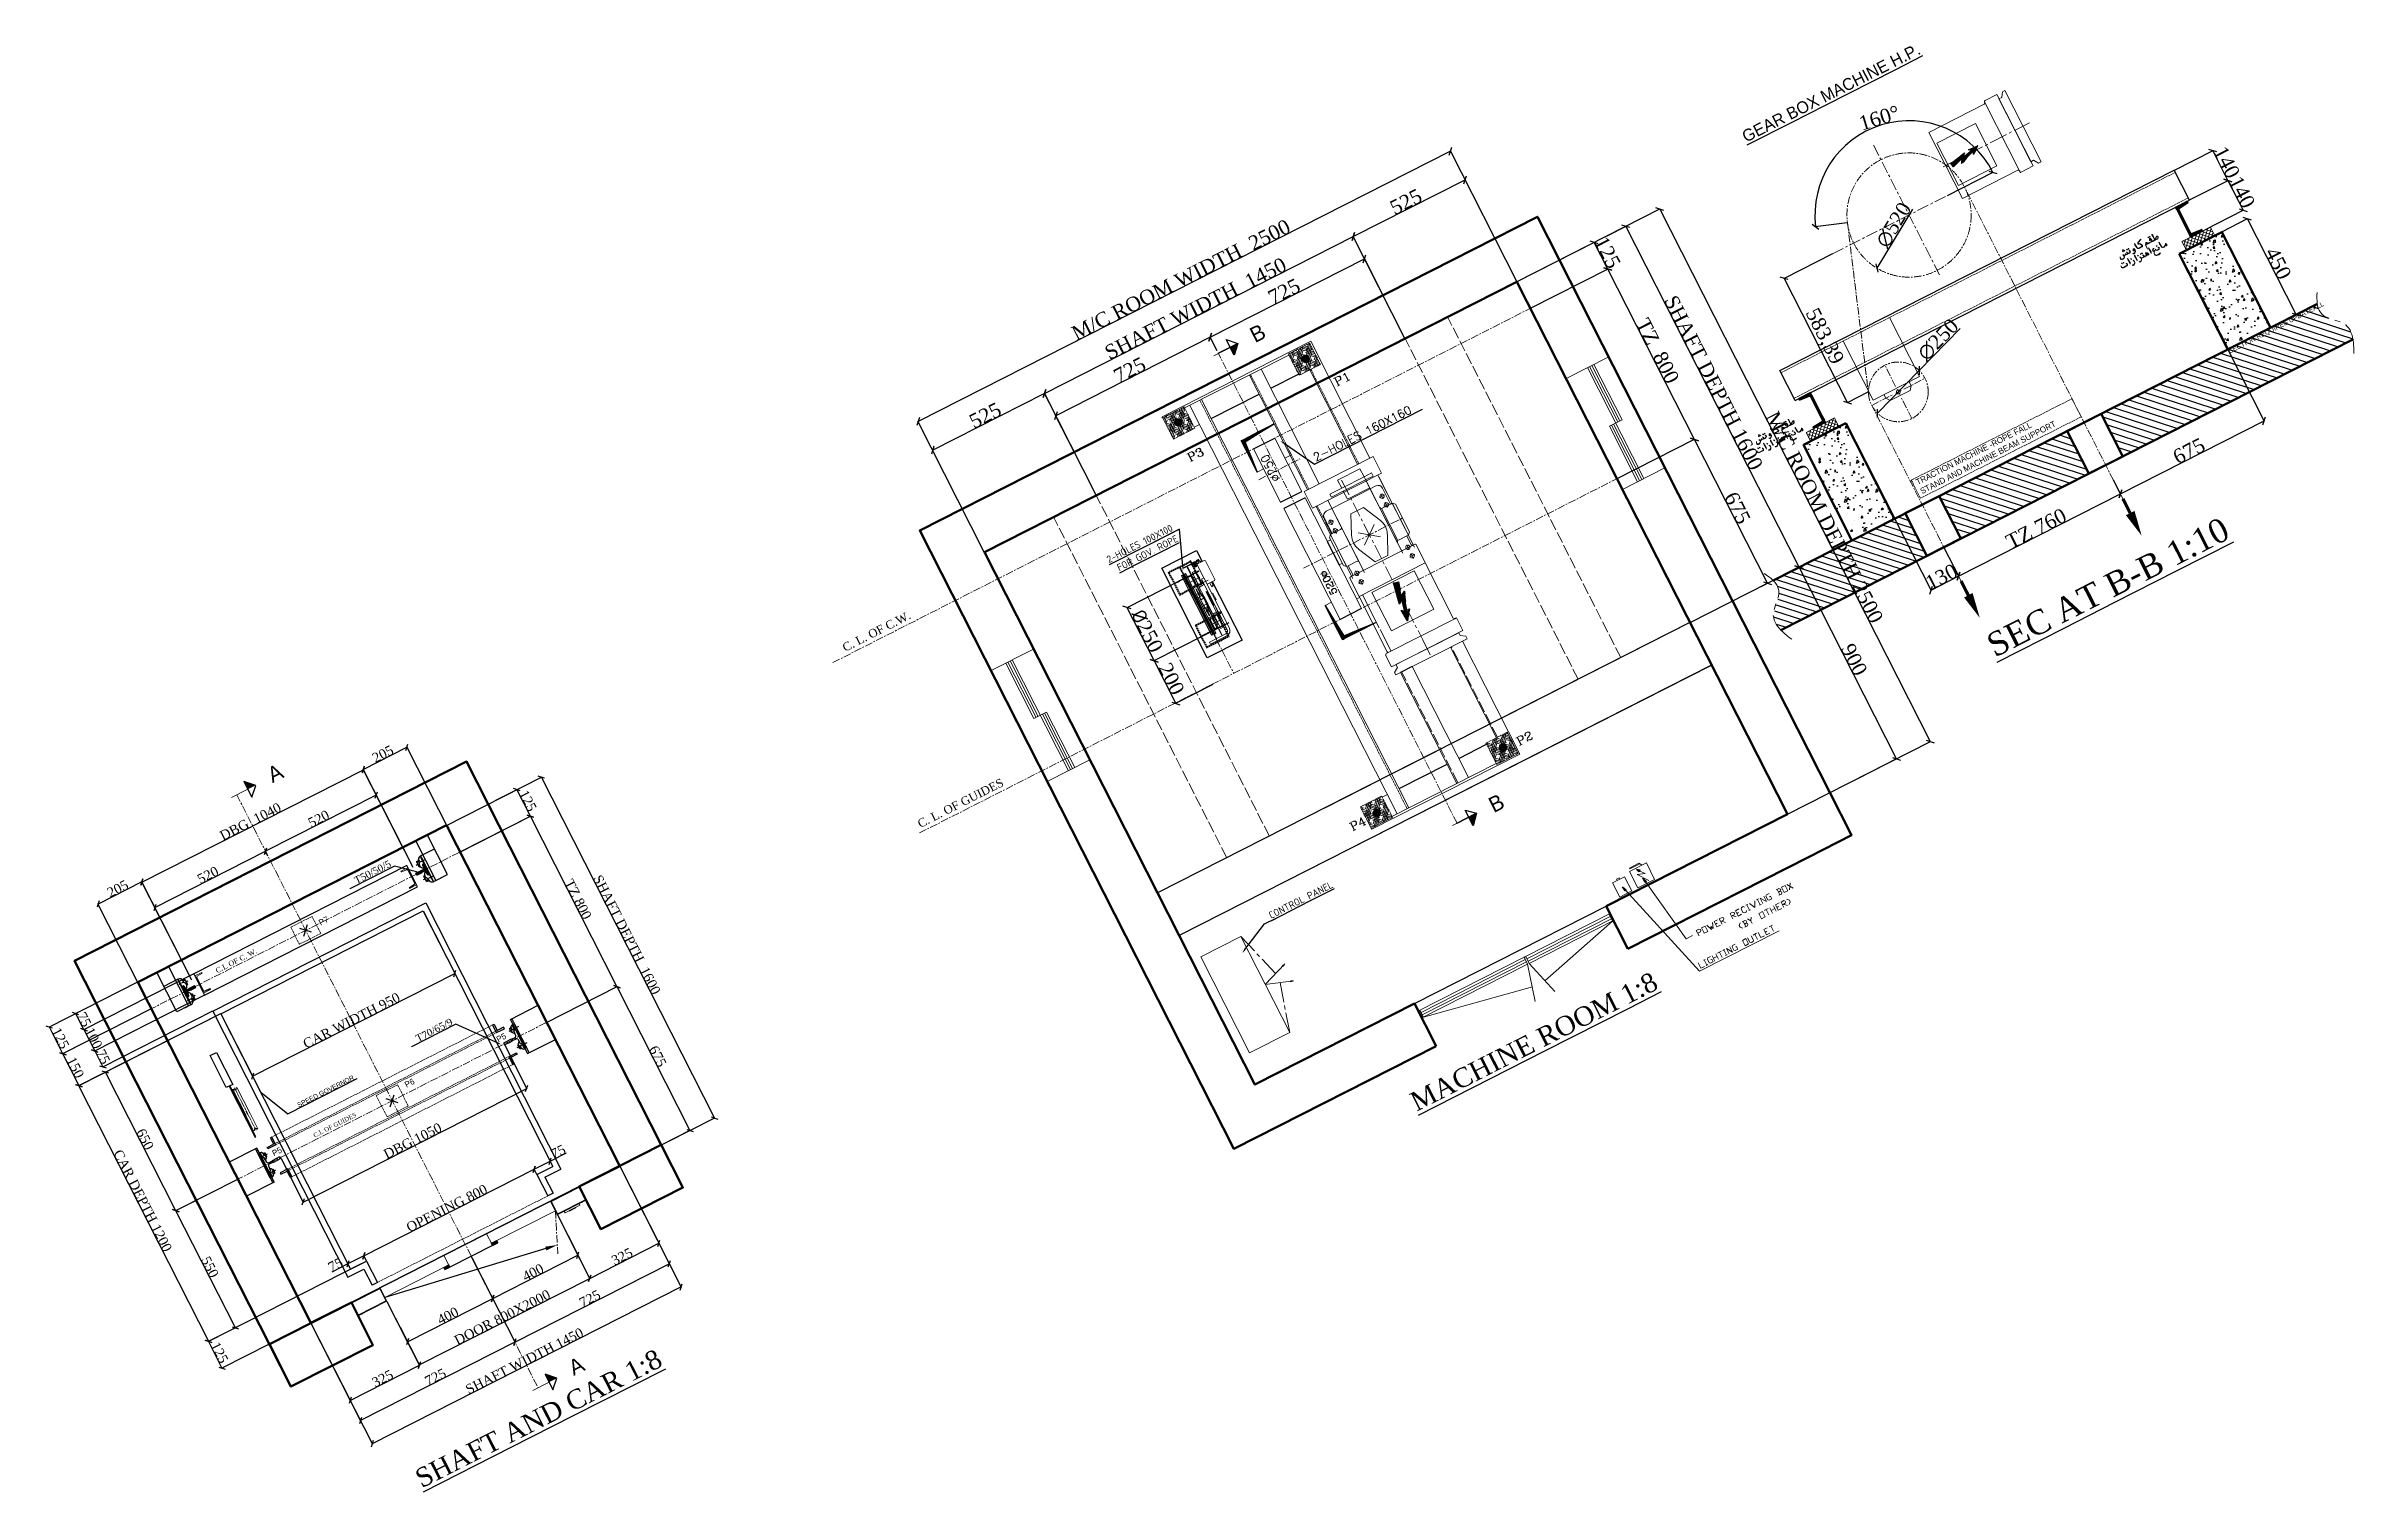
# Model space of a CAD drawing. Header units: millimetres. Extents: x 9028 to 18688, y -22518 to -16466.
import ezdxf
from ezdxf import colors
from ezdxf.entities.mleader import LeaderData, LeaderLine
from ezdxf.math import Vec2, Vec3

# ---------------------------------------------------------------- set-up
doc = ezdxf.new("R2010")
doc.units = ezdxf.units.MM
for name, pattern in [('$0$ACAD_ISO02W100', [15, 12, -3]), ('$0$CENTER', [50.8, 31.75, -6.35, 6.35, -6.35]), ('$0$DASHED', [19.05, 12.7, -6.35]), ('$1$ACAD_ISO02W100', [15, 12, -3]), ('$1$CENTER', [50.8, 31.75, -6.35, 6.35, -6.35]), ('ACAD_ISO02W100', [15, 12, -3]), ('ACAD_ISO10W100', [18, 12, -3, 0, -3]), ('CENTER', [50.8, 31.75, -6.35, 6.35, -6.35]), ('CENTER2', [28.575, 19.05, -3.175, 3.175, -3.175])]:
    doc.linetypes.add(name, pattern=pattern)
for name, color, linetype, lineweight in [('$0$Car', 3, 'Continuous', 18), ('$0$CL', 2, '$0$CENTER', 0), ('$0$DL', 8, '$0$ACAD_ISO02W100', 0), ('$0$Wall', 1, 'Continuous', 50), ('$1$Car', 3, 'Continuous', 18), ('$1$CL', 2, '$1$CENTER', 0), ('$1$DL', 8, '$1$ACAD_ISO02W100', 0), ('$1$Wall', 1, 'Continuous', 50), ('Car', 3, 'Continuous', 18), ('CL', 2, 'CENTER', 0), ('DL', 8, 'ACAD_ISO02W100', 0), ('step&guides', 3, 'Continuous', 30), ('Wall', 1, 'Continuous', 50)]:
    doc.layers.add(name, color=color, linetype=linetype, lineweight=lineweight)
for name, color, linetype in [('$0$DL2', 254, '$0$DASHED'), ('$0$PDF_0', 7, 'Continuous'), ('$0$PDF_PDF7_Geometry', 7, 'Continuous'), ('$0$PDF_Text', 7, 'Continuous'), ('$0$Text', 6, 'Continuous'), ('$1$PDF_0', 7, 'Continuous'), ('6', 7, 'Continuous'), ('7', 6, 'ACAD_ISO10W100'), ('PDF_0', 7, 'Continuous'), ('PDF_gide rail', 7, 'Continuous')]:
    doc.layers.add(name, color=color, linetype=linetype)
doc.styles.add('$0$nassar2', font='cent.shx', dxfattribs={"height": 60})
doc.styles.add('$0$PDF Arial Bold', font='arialbd.ttf')
doc.styles.add('$0$top', font='cent.shx', dxfattribs={"height": 40})
doc.styles.add('$1$nassar2', font='cent.shx', dxfattribs={"height": 60})
doc.styles.add('nassar2', font='cent.shx', dxfattribs={"height": 60})
doc.styles.add('top', font='cent.shx', dxfattribs={"height": 40})
doc.dimstyles.new('$0$Nassar2', dxfattribs={"dimtxt": 35, "dimasz": 25, "dimexe": 1.25, "dimexo": 0.625, "dimtad": 1, "dimtxsty": '$0$nassar2', "dimblk": '$0$_Oblique', "dimcen": 2.5, "dimadec": 0, "dimazin": 0, "dimtfac": 1, "dimtmove": 0, "dimatfit": 3, "dimldrblk": '$0$_Oblique', "dimfxl": 1, "dimarcsym": 0})
doc.dimstyles.new('$1$Nassar2', dxfattribs={"dimtxt": 35, "dimasz": 25, "dimexe": 1.25, "dimexo": 0.625, "dimtad": 1, "dimtxsty": '$1$nassar2', "dimblk": '$1$_Oblique', "dimcen": 2.5, "dimadec": 0, "dimazin": 0, "dimtfac": 1, "dimtmove": 0, "dimatfit": 3, "dimldrblk": '$1$_Oblique', "dimfxl": 1, "dimarcsym": 0})
doc.dimstyles.new('top', dxfattribs={"dimtxt": 35, "dimasz": 20, "dimexe": 1.25, "dimexo": 0.625, "dimtad": 1, "dimtxsty": 'top', "dimblk": 'OBLIQUE', "dimcen": 2.5, "dimadec": 0, "dimazin": 0, "dimtfac": 1, "dimtmove": 0, "dimatfit": 3, "dimldrblk": 'OBLIQUE', "dimfxl": 1, "dimarcsym": 0})
pattern_1 = [(71.9290164, (29973.86928, -20590.56033), (-0.11883411825, 0.0387743774), [])]

msp = doc.modelspace()

# ---------------------------------------------------------------- texts
at = {"layer": '$0$PDF_Text', "char_height": 25, "attachment_point": 7, "rotation": 26.9290164, "style": '$0$PDF Arial Bold'}
for s, insert in [('{\\Fcadnw-1|c0;TRACTION MACHINE -ROPE FALL}', (16862.664, -18304.021)), ('{\\Fcadnw-1|c0;STAND AND MACHINE BEAM SUPPORT}', (16880.563, -18341.888))]:
    msp.add_mtext(s, dxfattribs=dict(at, insert=insert))
at = {"layer": '$0$Text', "char_height": 35, "attachment_point": 1, "rotation": 26.9290164, "style": '$0$top'}
for s, insert in [('{\\Fcent|c0;C. L. OF C.W.}', (12356.654, -18970.666)), ('C. L. OF GUIDES', (12671.509, -19708.026))]:
    msp.add_mtext_dynamic_manual_height_columns(s, width=812.66208, gutter_width=175, heights=[0], dxfattribs=dict(at, insert=insert))
at = {"ltscale": 4}
for s, width, gutter_width, heights, insert, char_height, attachment_point, rotation in [('{\\Fcadnw-1|c0;\\LGEAR BOX MACHINE H.P.}', 2211.04972, 200, [111.151], (16120.82, -16825.558), 50, 1, 26.9290164), ('B', 315.98199, 125, [0], (14110.704, -17625.533), 65, 3, 26.6569698), ('B', 315.98199, 125, [0], (15109.939, -19592.662), 65, 3, 26.6569698)]:
    msp.add_mtext_dynamic_manual_height_columns(s, width=width, gutter_width=gutter_width, heights=heights, dxfattribs=dict(at, insert=insert, char_height=char_height, attachment_point=attachment_point, rotation=rotation))
at = {"insert": (18160.173, -17734.879), "char_height": 20, "width": 900, "attachment_point": 1, "rotation": 26.9290164}
msp.add_mtext('SECTION REQUIRES UPDATEALL', dxfattribs=at)
for s, width, gutter_width, heights, insert, char_height, attachment_point, rotation in [('{\\Fcomplex9|c0;2-HOLES 160X160}', 659.17336, 1, [0], (14327.407, -18174.359), 35, 1, 26.9290164), ('{\\Fcomplex9|c0;%%C250}', 659.17336, 1, [0], (14163.669, -18294.252), 35, 1, 116.9290164), ('{\\Fdin|c0;\\L2-HOLES 100X100\\PFOR GOV. ROPE}', 659.17336, 1, [0], (13733.756, -18466.409), 30, 3, 26.9290164), ('{\\Fdin|c0;\\LCONTROL PANEL}', 659.17336, 1, [0], (14141.867, -20093.529), 30, 1, 26.9290164), ('{\\Fcent|c0;\\L\\C6;MACHINE ROOM 1:8}', 2967.5499, 12.5, [224.771], (14728.374, -20855.232), 80, 1, 26.9290164), ('{\\Fcent|c0;\\L\\C6;SHAFT AND CAR 1:8}', 2331.14753, 200, [0], (10563.5, -22432.263, -137), 80, 1, 26.9290164)]:
    msp.add_mtext_dynamic_manual_height_columns(s, width=width, gutter_width=gutter_width, heights=heights, dxfattribs=dict(insert=insert, char_height=char_height, attachment_point=attachment_point, rotation=rotation))
at = {"transparency": 33554666, "insert": (17139.831, -18937.31), "char_height": 100, "attachment_point": 1, "rotation": 26.9290164}
msp.add_mtext_dynamic_manual_height_columns('{\\Fcent|c0;\\L\\C6;SEC AT B-B 1:10}', width=1469.98149, gutter_width=12.5, heights=[145.389], dxfattribs=at)
at = {"ltscale": 4, "transparency": 33554666, "char_height": 65, "attachment_point": 3, "rotation": 26.6569698}
for insert in [(9998.153, -19467.126, -114), (11258.788, -21948.858)]:
    msp.add_mtext_dynamic_manual_height_columns('A', width=315.98199, gutter_width=125, heights=[0], dxfattribs=dict(at, insert=insert))
at = {"linetype": 'ACAD_ISO02W100', "ltscale": 4, "transparency": 33554666, "char_height": 25, "rotation": 26.9290164}
for s, insert, attachment_point in [('P7', (10165.436, -20125.868), 1), ('P5', (10945.621, -20595.882), 3), ('P6', (10525.208, -20803.965), 1), ('P5', (9970.201, -21091.362), 1)]:
    msp.add_mtext_dynamic_manual_height_columns(s, width=377.71746, gutter_width=125, heights=[0], dxfattribs=dict(at, insert=insert, attachment_point=attachment_point))
at = {"layer": '7', "ltscale": 4, "rotation": 26.9290164}
for s, width, gutter_width, insert, char_height, attachment_point in [('{\\Fcent|c0;T50/50/5}', 812.66208, 175, (10461.77, -19871.994), 30, 3), ('{\\Fcent|c0;C.L OF C. W.}', 920.85121, 12.5, (9734.246, -20327.753), 22, 1), ('{\\Fcent|c0;T70/65/9}', 812.66208, 175, (10719.348, -20533.636), 30, 3), ('{\\Fcadnw-1|c0;SPEED GOVERNOR}', 812.66208, 175, (10076.402, -20891.139), 20, 1), ('\\pxt1;{\\Fcent|c0;C.L OF GUIDES}', 686.44118, 9.318, (10143.541, -21018.824), 18.63605, 1)]:
    msp.add_mtext_dynamic_manual_height_columns(s, width=width, gutter_width=gutter_width, heights=[0], dxfattribs=dict(at, insert=insert, char_height=char_height, attachment_point=attachment_point))

# ---------------------------------------------------------------- blocks, each defined once
blk = doc.blocks.new('_Oblique')
at = {"color": 0, "linetype": 'ByBlock', "lineweight": -2}
blk.add_line((-0.5, -0.5), (0.5, 0.5), dxfattribs=at)
blk = doc.blocks.new('*D3')
at = {"color": 0, "lineweight": -2, "transparency": 16777216}
for p, q in [((9482.6, -20071.9), (9946.3, -19836.4)), ((9952.5, -19848.6), (9945.7, -19835.2)), ((9593.9, -20290.9), (9482.1, -20070.7))]:
    blk.add_line(p, q, dxfattribs=at)
at = {"layer": 'Defpoints', "color": 0, "transparency": 16777216}
for p in [(9946.3, -19836.4), (9952.8, -19849.2), (9594.2, -20291.5)]:
    blk.add_point(p, dxfattribs=at)
at = {"color": 0, "lineweight": -2, "transparency": 16777216, "xscale": 20, "yscale": 20, "zscale": 20}
for p, rotation in [((9946.3, -19836.4), 26.92901637119429), ((9482.6, -20071.9), 206.9290163711943)]:
    blk.add_blockref('_Oblique', p, dxfattribs=dict(at, rotation=rotation))
at = {"color": 0, "transparency": 16777216, "insert": (9705.1, -19935.7), "char_height": 40, "attachment_point": 5, "rotation": 26.92902, "style": 'top'}
blk.add_mtext('520', dxfattribs=at)
blk = doc.blocks.new('*D4')
at = {"color": 0, "lineweight": -2, "transparency": 16777216}
for p, q in [((10409.9, -19600.9), (9946.3, -19836.4)), ((10521.2, -19819.9), (10409.3, -19599.7)), ((9956.5, -19856.5), (9945.7, -19835.2))]:
    blk.add_line(p, q, dxfattribs=at)
at = {"layer": 'Defpoints', "color": 0, "transparency": 16777216}
for p in [(9946.3, -19836.4), (9956.8, -19857.1), (10521.4, -19820.5)]:
    blk.add_point(p, dxfattribs=at)
at = {"color": 0, "lineweight": -2, "transparency": 16777216, "xscale": 20, "yscale": 20, "zscale": 20}
for p, rotation in [((10409.9, -19600.9), 26.92901637119424), ((9946.3, -19836.4), 206.9290163711943)]:
    blk.add_blockref('_Oblique', p, dxfattribs=dict(at, rotation=rotation))
at = {"color": 0, "transparency": 16777216, "insert": (10168.7, -19700.2), "char_height": 40, "attachment_point": 5, "rotation": 26.92902, "style": 'top'}
blk.add_mtext('520', dxfattribs=at)
blk = doc.blocks.new('*D5')
at = {"color": 0, "lineweight": -2, "transparency": 16777216}
for p, q in [((9428.7, -19965.7), (10356, -19494.7)), ((10564.3, -19904.9), (10355.4, -19493.6)), ((9637.1, -20375.9), (9428.2, -19964.6))]:
    blk.add_line(p, q, dxfattribs=at)
at = {"layer": 'Defpoints', "color": 0, "transparency": 16777216}
for p in [(10356, -19494.7), (10564.6, -19905.4), (9637.3, -20376.4)]:
    blk.add_point(p, dxfattribs=at)
at = {"color": 0, "lineweight": -2, "transparency": 16777216, "xscale": 20, "yscale": 20, "zscale": 20}
for p, rotation in [((10356, -19494.7), 26.92901637119429), ((9428.7, -19965.7), 206.9290163711943)]:
    blk.add_blockref('_Oblique', p, dxfattribs=dict(at, rotation=rotation))
at = {"color": 0, "transparency": 16777216, "insert": (9883, -19711.8), "char_height": 40, "attachment_point": 5, "rotation": 26.92902, "style": 'top'}
blk.add_mtext('DBG  1040', dxfattribs=at)
blk = doc.blocks.new('*D6')
at = {"color": 0, "lineweight": -2, "transparency": 16777216}
for p, q in [((9428.2, -19964.6), (9245.4, -20057.5)), ((9634.4, -20370.7), (9427.6, -19963.5)), ((9467.8, -20495.2), (9244.8, -20056.3))]:
    blk.add_line(p, q, dxfattribs=at)
at = {"layer": 'Defpoints', "color": 0, "transparency": 16777216}
for p in [(9245.4, -20057.5), (9634.7, -20371.2), (9468.1, -20495.8)]:
    blk.add_point(p, dxfattribs=at)
at = {"color": 0, "lineweight": -2, "transparency": 16777216, "xscale": 20, "yscale": 20, "zscale": 20}
for p, rotation in [((9428.2, -19964.6), 26.92901637119424), ((9245.4, -20057.5), 206.9290163711943)]:
    blk.add_blockref('_Oblique', p, dxfattribs=dict(at, rotation=rotation))
at = {"color": 0, "transparency": 16777216, "insert": (9327.4, -19992.7), "char_height": 40, "attachment_point": 5, "rotation": 26.92902, "style": 'top'}
blk.add_mtext('205', dxfattribs=at)
blk = doc.blocks.new('*D7')
at = {"color": 0, "lineweight": -2, "transparency": 16777216}
for p, q in [((10355.4, -19493.6), (10538.2, -19400.8)), ((10760.5, -19838.5), (10537.6, -19399.7)), ((10564.3, -19904.9), (10354.8, -19492.5))]:
    blk.add_line(p, q, dxfattribs=at)
at = {"layer": 'Defpoints', "color": 0, "transparency": 16777216}
for p in [(10538.2, -19400.8), (10760.8, -19839.1), (10564.6, -19905.4)]:
    blk.add_point(p, dxfattribs=at)
at = {"color": 0, "lineweight": -2, "transparency": 16777216, "xscale": 20, "yscale": 20, "zscale": 20}
for p, rotation in [((10538.2, -19400.8), 26.92901637119427), ((10355.4, -19493.6), 206.9290163711943)]:
    blk.add_blockref('_Oblique', p, dxfattribs=dict(at, rotation=rotation))
at = {"color": 0, "transparency": 16777216, "insert": (10437.4, -19428.8), "char_height": 40, "attachment_point": 5, "rotation": 26.92902, "style": 'top'}
blk.add_mtext('205', dxfattribs=at)
blk = doc.blocks.new('*D24')
at = {"color": 0, "lineweight": -2, "transparency": 16777216}
for p, q in [((10811.3, -21539.3), (10897.7, -21709.4)), ((10454.7, -21720.4), (10541.1, -21890.6)), ((10540.5, -21889.4), (10897.1, -21708.3))]:
    blk.add_line(p, q, dxfattribs=at)
at = {"layer": 'Defpoints', "color": 0, "transparency": 16777216}
for p in [(10811, -21538.7), (10454.4, -21719.9), (10897.1, -21708.3)]:
    blk.add_point(p, dxfattribs=at)
at = {"color": 0, "lineweight": -2, "transparency": 16777216, "xscale": 20, "yscale": 20, "zscale": 20}
for p, rotation in [((10897.1, -21708.3), 26.92901637119429), ((10540.5, -21889.4), 206.9290163711943)]:
    blk.add_blockref('_Oblique', p, dxfattribs=dict(at, rotation=rotation))
at = {"color": 0, "transparency": 16777216, "insert": (10709.5, -21780.5), "char_height": 40, "attachment_point": 5, "rotation": 26.92902, "style": 'top'}
blk.add_mtext('400', dxfattribs=at)
blk = doc.blocks.new('*D25')
at = {"color": 0, "lineweight": -2, "transparency": 16777216}
for p, q in [((11167.9, -21358.1), (11254.3, -21528.3)), ((10807.6, -21532.1), (10897.7, -21709.4)), ((10897.1, -21708.3), (11253.8, -21527.1))]:
    blk.add_line(p, q, dxfattribs=at)
at = {"layer": 'Defpoints', "color": 0, "transparency": 16777216}
for p in [(11167.6, -21357.6), (10807.3, -21531.5), (11253.8, -21527.1)]:
    blk.add_point(p, dxfattribs=at)
at = {"color": 0, "lineweight": -2, "transparency": 16777216, "xscale": 20, "yscale": 20, "zscale": 20}
for p, rotation in [((11253.8, -21527.1), 26.92901637119429), ((10897.1, -21708.3), 206.9290163711943)]:
    blk.add_blockref('_Oblique', p, dxfattribs=dict(at, rotation=rotation))
at = {"color": 0, "transparency": 16777216, "insert": (11066.1, -21599.3), "char_height": 40, "attachment_point": 5, "rotation": 26.92902, "style": 'top'}
blk.add_mtext('400', dxfattribs=at)
blk = doc.blocks.new('*D8')
at = {"color": 0, "lineweight": -2, "transparency": 16777216}
for p, q in [((11220.7, -21462.1), (11303.8, -21625.6)), ((10590, -21986.8), (11303.2, -21624.5)), ((10509.3, -21828), (10590.5, -21987.9))]:
    blk.add_line(p, q, dxfattribs=at)
at = {"layer": 'Defpoints', "color": 0, "transparency": 16777216}
for p in [(11220.4, -21461.5), (11303.2, -21624.5), (10509, -21827.5)]:
    blk.add_point(p, dxfattribs=at)
at = {"color": 0, "lineweight": -2, "transparency": 16777216, "xscale": 20, "yscale": 20, "zscale": 20}
for p, rotation in [((11303.2, -21624.5), 26.92901637119429), ((10590, -21986.8), 206.9290163711943)]:
    blk.add_blockref('_Oblique', p, dxfattribs=dict(at, rotation=rotation))
at = {"color": 0, "transparency": 16777216, "insert": (10937.2, -21787.3), "char_height": 40, "attachment_point": 5, "rotation": 26.92902, "style": 'top'}
blk.add_mtext('DOOR 800X2000', dxfattribs=at)
blk = doc.blocks.new('*D9')
at = {"color": 0, "lineweight": -2, "transparency": 16777216}
for p, q in [((10357.9, -21529.9), (10291, -21563.8)), ((10368.9, -21551.7), (10357.3, -21528.8)), ((10291, -21563.8), (10223.5, -21598.1)), ((10302.1, -21585.6), (10290.4, -21562.7))]:
    blk.add_line(p, q, dxfattribs=at)
at = {"layer": 'Defpoints', "color": 0, "transparency": 16777216}
for p in [(10291, -21563.8), (10302.3, -21586.2), (10369.2, -21552.2)]:
    blk.add_point(p, dxfattribs=at)
at = {"color": 0, "lineweight": -2, "transparency": 16777216, "xscale": 20, "yscale": 20, "zscale": 20}
for p, rotation in [((10357.9, -21529.9), 26.92901637119424), ((10291, -21563.8), 206.9290163711943)]:
    blk.add_blockref('_Oblique', p, dxfattribs=dict(at, rotation=rotation))
at = {"color": 0, "transparency": 16777216, "insert": (10239, -21567.1), "char_height": 40, "attachment_point": 5, "rotation": 26.92902, "style": 'top'}
blk.add_mtext('75', dxfattribs=at)
blk = doc.blocks.new('*D10')
at = {"color": 0, "lineweight": -2, "transparency": 16777216}
for p, q in [((10357.9, -21529.9), (11071.1, -21167.6)), ((11082.2, -21189.4), (11070.5, -21166.5)), ((10368.9, -21551.7), (10357.3, -21528.8))]:
    blk.add_line(p, q, dxfattribs=at)
at = {"layer": 'Defpoints', "color": 0, "transparency": 16777216}
for p in [(11071.1, -21167.6), (11082.5, -21189.9), (10369.2, -21552.2)]:
    blk.add_point(p, dxfattribs=at)
at = {"color": 0, "lineweight": -2, "transparency": 16777216, "xscale": 20, "yscale": 20, "zscale": 20}
for p, rotation in [((11071.1, -21167.6), 26.92901637119429), ((10357.9, -21529.9), 206.9290163711943)]:
    blk.add_blockref('_Oblique', p, dxfattribs=dict(at, rotation=rotation))
at = {"color": 0, "transparency": 16777216, "insert": (10705.1, -21330.3), "char_height": 40, "attachment_point": 5, "rotation": 26.92902, "style": 'top'}
blk.add_mtext('OPENING 800', dxfattribs=at)
blk = doc.blocks.new('*D26')
at = {"color": 0, "lineweight": -2, "transparency": 16777216}
for p, q in [((11071.1, -21167.6), (11138, -21133.6)), ((11149, -21155.4), (11137.4, -21132.5)), ((11138, -21133.6), (11205.4, -21099.3)), ((11082.2, -21189.4), (11070.5, -21166.5))]:
    blk.add_line(p, q, dxfattribs=at)
at = {"layer": 'Defpoints', "color": 0, "transparency": 16777216}
for p in [(11138, -21133.6), (11082.5, -21189.9), (11149.3, -21155.9)]:
    blk.add_point(p, dxfattribs=at)
at = {"color": 0, "lineweight": -2, "transparency": 16777216, "xscale": 20, "yscale": 20, "zscale": 20}
for p, rotation in [((11071.1, -21167.6), 206.9290163711943), ((11138, -21133.6), 26.92901637119429)]:
    blk.add_blockref('_Oblique', p, dxfattribs=dict(at, rotation=rotation))
at = {"color": 0, "transparency": 16777216, "insert": (11171.3, -21093.6), "char_height": 40, "attachment_point": 5, "rotation": 26.92902, "style": 'top'}
blk.add_mtext('75', dxfattribs=at)
blk = doc.blocks.new('*D11')
at = {"color": 0, "lineweight": -2, "transparency": 16777216}
for p, q in [((11429.1, -21154.7), (11593.5, -21478.4)), ((11206.3, -21433.7), (11303.8, -21625.6)), ((11303.2, -21624.5), (11593, -21477.3))]:
    blk.add_line(p, q, dxfattribs=at)
at = {"layer": 'Defpoints', "color": 0, "transparency": 16777216}
for p in [(11428.8, -21154.2), (11206, -21433.1), (11593, -21477.3)]:
    blk.add_point(p, dxfattribs=at)
at = {"color": 0, "lineweight": -2, "transparency": 16777216, "xscale": 20, "yscale": 20, "zscale": 20}
for p, rotation in [((11593, -21477.3), 26.92901637119429), ((11303.2, -21624.5), 206.9290163711943)]:
    blk.add_blockref('_Oblique', p, dxfattribs=dict(at, rotation=rotation))
at = {"color": 0, "transparency": 16777216, "insert": (11438.8, -21532.5), "char_height": 40, "attachment_point": 5, "rotation": 26.92902, "style": 'top'}
blk.add_mtext('325', dxfattribs=at)
blk = doc.blocks.new('*D12')
at = {"color": 0, "lineweight": -2, "transparency": 16777216}
for p, q in [((10454.7, -21720.4), (10591.1, -21989)), ((10136.3, -21811.4), (10301.3, -22136.2)), ((10300.8, -22135.1), (10590.5, -21987.9))]:
    blk.add_line(p, q, dxfattribs=at)
at = {"layer": 'Defpoints', "color": 0, "transparency": 16777216}
for p in [(10454.4, -21719.9), (10136.1, -21810.9), (10590.5, -21987.9)]:
    blk.add_point(p, dxfattribs=at)
at = {"color": 0, "lineweight": -2, "transparency": 16777216, "xscale": 20, "yscale": 20, "zscale": 20}
for p, rotation in [((10590.5, -21987.9), 26.92901637119429), ((10300.8, -22135.1), 206.9290163711943)]:
    blk.add_blockref('_Oblique', p, dxfattribs=dict(at, rotation=rotation))
at = {"color": 0, "transparency": 16777216, "insert": (10436.3, -22043.1), "char_height": 40, "attachment_point": 5, "rotation": 26.92902, "style": 'top'}
blk.add_mtext('325', dxfattribs=at)
blk = doc.blocks.new('*D13')
at = {"color": 0, "lineweight": -2, "transparency": 16777216}
for p, q in [((10854.8, -21624.9), (10990.7, -21892.4)), ((10136.3, -21811.4), (10344.3, -22220.7)), ((10990.1, -21891.3), (10343.7, -22219.6))]:
    blk.add_line(p, q, dxfattribs=at)
at = {"layer": 'Defpoints', "color": 0, "transparency": 16777216}
for p in [(10854.5, -21624.3), (10136.1, -21810.9), (10343.7, -22219.6)]:
    blk.add_point(p, dxfattribs=at)
at = {"color": 0, "lineweight": -2, "transparency": 16777216, "xscale": 20, "yscale": 20, "zscale": 20}
for p, rotation in [((10990.1, -21891.3), 26.92901637119424), ((10343.7, -22219.6), 206.9290163711943)]:
    blk.add_blockref('_Oblique', p, dxfattribs=dict(at, rotation=rotation))
at = {"color": 0, "transparency": 16777216, "insert": (10657.6, -22037.1), "char_height": 40, "attachment_point": 5, "rotation": 26.92902, "style": 'top'}
blk.add_mtext('725', dxfattribs=at)
blk = doc.blocks.new('*D14')
at = {"color": 0, "lineweight": -2, "transparency": 16777216}
for p, q in [((11429.1, -21154.7), (11637, -21564.1)), ((10854.8, -21624.9), (10990.7, -21892.4)), ((10990.1, -21891.3), (11636.5, -21562.9))]:
    blk.add_line(p, q, dxfattribs=at)
at = {"layer": 'Defpoints', "color": 0, "transparency": 16777216}
for p in [(11428.8, -21154.2), (10854.5, -21624.3), (11636.5, -21562.9)]:
    blk.add_point(p, dxfattribs=at)
at = {"color": 0, "lineweight": -2, "transparency": 16777216, "xscale": 20, "yscale": 20, "zscale": 20}
for p, rotation in [((11636.5, -21562.9), 26.92901637119429), ((10990.1, -21891.3), 206.9290163711943)]:
    blk.add_blockref('_Oblique', p, dxfattribs=dict(at, rotation=rotation))
at = {"color": 0, "transparency": 16777216, "insert": (11303.9, -21708.7), "char_height": 40, "attachment_point": 5, "rotation": 26.92902, "style": 'top'}
blk.add_mtext('725', dxfattribs=at)
blk = doc.blocks.new('*D27')
at = {"color": 0, "lineweight": -2, "transparency": 16777216}
for p, q in [((11429.1, -21154.7), (11686.4, -21661.3)), ((11685.8, -21660.1), (10393.1, -22316.8)), ((10136.3, -21811.4), (10393.6, -22317.9))]:
    blk.add_line(p, q, dxfattribs=at)
at = {"layer": 'Defpoints', "color": 0, "transparency": 16777216}
for p in [(11428.8, -21154.2), (10136.1, -21810.9), (10393.1, -22316.8)]:
    blk.add_point(p, dxfattribs=at)
at = {"color": 0, "lineweight": -2, "transparency": 16777216, "xscale": 20, "yscale": 20, "zscale": 20}
for p, rotation in [((11685.8, -21660.1), 26.92901637119424), ((10393.1, -22316.8), 206.9290163711943)]:
    blk.add_blockref('_Oblique', p, dxfattribs=dict(at, rotation=rotation))
at = {"color": 0, "transparency": 16777216, "insert": (11030.1, -21970.1), "char_height": 40, "attachment_point": 5, "rotation": 26.92902, "style": 'top'}
blk.add_mtext('SHAFT WIDTH 1450', dxfattribs=at)
blk = doc.blocks.new('*D15')
at = {"color": 0, "lineweight": -2, "transparency": 16777216}
for p, q in [((10910.9, -19622.7), (10999.3, -19577.8)), ((11054.8, -19689.8), (10998.2, -19578.3)), ((10756.9, -19841.1), (11055.9, -19689.2))]:
    blk.add_line(p, q, dxfattribs=at)
at = {"layer": 'Defpoints', "color": 0, "transparency": 16777216}
for p in [(10998.2, -19578.3), (10910.3, -19623), (10756.4, -19841.4)]:
    blk.add_point(p, dxfattribs=at)
at = {"color": 0, "lineweight": -2, "transparency": 16777216, "xscale": 20, "yscale": 20, "zscale": 20}
for p, rotation in [((10998.2, -19578.3), 116.9290163711014), ((11054.8, -19689.8), 296.9290163711014)]:
    blk.add_blockref('_Oblique', p, dxfattribs=dict(at, rotation=rotation))
at = {"color": 0, "transparency": 16777216, "insert": (11044.9, -19624.7), "char_height": 40, "attachment_point": 5, "rotation": 296.92902, "style": 'top'}
blk.add_mtext('125', dxfattribs=at)
blk = doc.blocks.new('*D16')
at = {"color": 0, "lineweight": -2, "transparency": 16777216}
for p, q in [((11119.2, -20554.3), (11418.3, -20402.5)), ((11417.1, -20403), (11722.8, -21004.8)), ((11429.4, -21153.9), (11724, -21004.3))]:
    blk.add_line(p, q, dxfattribs=at)
at = {"layer": 'Defpoints', "color": 0, "transparency": 16777216}
for p in [(11118.7, -20554.6), (11722.8, -21004.8), (11428.8, -21154.2)]:
    blk.add_point(p, dxfattribs=at)
at = {"color": 0, "lineweight": -2, "transparency": 16777216, "xscale": 20, "yscale": 20, "zscale": 20}
for p, rotation in [((11417.1, -20403), 116.9290163711014), ((11722.8, -21004.8), 296.9290163711014)]:
    blk.add_blockref('_Oblique', p, dxfattribs=dict(at, rotation=rotation))
at = {"color": 0, "transparency": 16777216, "insert": (11588.4, -20694.6), "char_height": 40, "attachment_point": 5, "rotation": 296.92902, "style": 'top'}
blk.add_mtext('675', dxfattribs=at)
blk = doc.blocks.new('*D17')
at = {"color": 0, "lineweight": -2, "transparency": 16777216}
for p, q in [((10761.4, -19838.8), (11055.9, -19689.2)), ((11417.1, -20403), (11054.8, -19689.8)), ((11119.2, -20554.3), (11418.3, -20402.5))]:
    blk.add_line(p, q, dxfattribs=at)
at = {"layer": 'Defpoints', "color": 0, "transparency": 16777216}
for p in [(11054.8, -19689.8), (10760.8, -19839.1), (11118.7, -20554.6)]:
    blk.add_point(p, dxfattribs=at)
at = {"color": 0, "lineweight": -2, "transparency": 16777216, "xscale": 20, "yscale": 20, "zscale": 20}
for p, rotation in [((11054.8, -19689.8), 116.9290163711014), ((11417.1, -20403), 296.9290163711014)]:
    blk.add_blockref('_Oblique', p, dxfattribs=dict(at, rotation=rotation))
at = {"color": 0, "transparency": 16777216, "insert": (11254.4, -20037), "char_height": 40, "attachment_point": 5, "rotation": 296.92902, "style": 'top'}
blk.add_mtext('TZ 800', dxfattribs=at)
blk = doc.blocks.new('*D18')
at = {"color": 0, "lineweight": -2, "transparency": 16777216}
for p, q in [((9758.3, -20516.6), (9163.7, -20818.6)), ((9708.3, -21887.9), (9164.8, -20818.1)), ((10346.4, -21563.8), (9707.2, -21888.5))]:
    blk.add_line(p, q, dxfattribs=at)
at = {"layer": 'Defpoints', "color": 0, "transparency": 16777216}
for p in [(9758.9, -20516.3), (9164.8, -20818.1), (10346.9, -21563.5)]:
    blk.add_point(p, dxfattribs=at)
at = {"color": 0, "lineweight": -2, "transparency": 16777216, "xscale": 20, "yscale": 20, "zscale": 20}
for p, rotation in [((9164.8, -20818.1), 116.9290163711014), ((9708.3, -21887.9), 296.9290163711014)]:
    blk.add_blockref('_Oblique', p, dxfattribs=dict(at, rotation=rotation))
at = {"color": 0, "transparency": 16777216, "insert": (9432.3, -21299.1), "char_height": 40, "attachment_point": 5, "rotation": 296.92902, "style": 'top'}
blk.add_mtext('CAR DEPTH 1200', dxfattribs=at)
blk = doc.blocks.new('*D28')
at = {"color": 0, "lineweight": -2, "transparency": 16777216}
for p, q in [((9834.3, -21207.1), (9569.7, -21341.4)), ((9819.9, -21831.2), (9570.8, -21340.9)), ((9905, -21788), (9818.8, -21831.8))]:
    blk.add_line(p, q, dxfattribs=at)
at = {"layer": 'Defpoints', "color": 0, "transparency": 16777216}
for p in [(9834.8, -21206.8), (9570.8, -21340.9), (9905.6, -21787.7)]:
    blk.add_point(p, dxfattribs=at)
at = {"color": 0, "lineweight": -2, "transparency": 16777216, "xscale": 20, "yscale": 20, "zscale": 20}
for p, rotation in [((9570.8, -21340.9), 116.9290163711014), ((9819.9, -21831.2), 296.9290163711014)]:
    blk.add_blockref('_Oblique', p, dxfattribs=dict(at, rotation=rotation))
at = {"color": 0, "transparency": 16777216, "insert": (9713.8, -21576.7), "char_height": 40, "attachment_point": 5, "rotation": 296.92902, "style": 'top'}
blk.add_mtext('550', dxfattribs=at)
blk = doc.blocks.new('*D19')
at = {"color": 0, "lineweight": -2, "transparency": 16777216}
for p, q in [((9361.6, -20718.1), (9275.3, -20761.9)), ((9570.8, -21340.9), (9276.5, -20761.4)), ((9655.9, -21297.6), (9569.7, -21341.4))]:
    blk.add_line(p, q, dxfattribs=at)
at = {"layer": 'Defpoints', "color": 0, "transparency": 16777216}
for p in [(9276.5, -20761.4), (9362.1, -20717.8), (9656.5, -21297.4)]:
    blk.add_point(p, dxfattribs=at)
at = {"color": 0, "lineweight": -2, "transparency": 16777216, "xscale": 20, "yscale": 20, "zscale": 20}
for p, rotation in [((9276.5, -20761.4), 116.9290163711014), ((9570.8, -21340.9), 296.9290163711014)]:
    blk.add_blockref('_Oblique', p, dxfattribs=dict(at, rotation=rotation))
at = {"color": 0, "transparency": 16777216, "insert": (9442, -21041.8), "char_height": 40, "attachment_point": 5, "rotation": 296.92902, "style": 'top'}
blk.add_mtext('650', dxfattribs=at)
blk = doc.blocks.new('*D20')
at = {"color": 0, "lineweight": -2, "transparency": 16777216}
for p, q in [((9410.9, -20384.6), (9040.3, -20572.9)), ((9098, -20683.8), (9041.4, -20572.3)), ((9467.5, -20496.1), (9096.9, -20684.3))]:
    blk.add_line(p, q, dxfattribs=at)
at = {"layer": 'Defpoints', "color": 0, "transparency": 16777216}
for p in [(9411.4, -20384.3), (9041.4, -20572.3), (9468.1, -20495.8)]:
    blk.add_point(p, dxfattribs=at)
at = {"color": 0, "lineweight": -2, "transparency": 16777216, "xscale": 20, "yscale": 20, "zscale": 20}
for p, rotation in [((9041.4, -20572.3), 116.9290163711014), ((9098, -20683.8), 296.9290163711014)]:
    blk.add_blockref('_Oblique', p, dxfattribs=dict(at, rotation=rotation))
at = {"color": 0, "transparency": 16777216, "insert": (9088.1, -20618.7), "char_height": 40, "attachment_point": 5, "rotation": 296.92902, "style": 'top'}
blk.add_mtext('125', dxfattribs=at)
blk = doc.blocks.new('*D29')
at = {"color": 0, "lineweight": -2, "transparency": 16777216}
for p, q in [((10943.1, -20639.5), (11039.9, -20830.2)), ((10103.2, -21304.6), (11039.4, -20829.1)), ((10011, -21123), (10103.8, -21305.7))]:
    blk.add_line(p, q, dxfattribs=at)
at = {"layer": 'Defpoints', "color": 0, "transparency": 16777216}
for p in [(10942.8, -20638.9), (11039.4, -20829.1), (10010.7, -21122.5)]:
    blk.add_point(p, dxfattribs=at)
at = {"color": 0, "lineweight": -2, "transparency": 16777216, "xscale": 20, "yscale": 20, "zscale": 20}
for p, rotation in [((11039.4, -20829.1), 26.92901637119429), ((10103.2, -21304.6), 206.9290163711943)]:
    blk.add_blockref('_Oblique', p, dxfattribs=dict(at, rotation=rotation))
at = {"color": 0, "transparency": 16777216, "insert": (10561.9, -21048.4), "char_height": 40, "attachment_point": 5, "rotation": 26.92902, "style": 'top'}
blk.add_mtext('DBG 1050', dxfattribs=at)
blk = doc.blocks.new('*D30')
at = {"color": 0, "lineweight": -2, "transparency": 16777216}
for p, q in [((10606.1, -20086.6), (10739.6, -20349.3)), ((9892, -20778.4), (10739, -20348.1)), ((9759.2, -20516.9), (9892.6, -20779.5))]:
    blk.add_line(p, q, dxfattribs=at)
at = {"layer": 'Defpoints', "color": 0, "transparency": 16777216}
for p in [(10605.9, -20086.1), (10739, -20348.1), (9758.9, -20516.3)]:
    blk.add_point(p, dxfattribs=at)
at = {"color": 0, "lineweight": -2, "transparency": 16777216, "xscale": 20, "yscale": 20, "zscale": 20}
for p, rotation in [((10739, -20348.1), 26.92901637119429), ((9892, -20778.4), 206.9290163711943)]:
    blk.add_blockref('_Oblique', p, dxfattribs=dict(at, rotation=rotation))
at = {"color": 0, "transparency": 16777216, "insert": (10306.2, -20544.9), "char_height": 40, "attachment_point": 5, "rotation": 26.92902, "style": 'top'}
blk.add_mtext('CAR WIDTH 950', dxfattribs=at)
blk = doc.blocks.new('*D21')
at = {"color": 0, "lineweight": -2, "transparency": 16777216}
for p, q in [((10700.3, -19729.6), (11102, -19525.6)), ((11825.5, -20952.7), (11100.8, -19526.2)), ((11424.9, -21156.2), (11826.6, -20952.1))]:
    blk.add_line(p, q, dxfattribs=at)
at = {"layer": 'Defpoints', "color": 0, "transparency": 16777216}
for p in [(11100.8, -19526.2), (10699.8, -19729.9), (11424.4, -21156.4)]:
    blk.add_point(p, dxfattribs=at)
at = {"color": 0, "lineweight": -2, "transparency": 16777216, "xscale": 20, "yscale": 20, "zscale": 20}
for p, rotation in [((11100.8, -19526.2), 116.9290163711014), ((11825.5, -20952.7), 296.9290163711014)]:
    blk.add_blockref('_Oblique', p, dxfattribs=dict(at, rotation=rotation))
at = {"color": 0, "transparency": 16777216, "insert": (11458.9, -20185.5), "char_height": 40, "attachment_point": 5, "rotation": 296.92902, "style": 'top'}
blk.add_mtext('SHAFT DEPTH  1600', dxfattribs=at)
blk = doc.blocks.new('*D22')
at = {"color": 0, "lineweight": -2, "transparency": 16777216}
for p, q in [((9758.3, -20516.6), (9164.8, -20818.1)), ((9146.3, -20659.2), (9096.9, -20684.3)), ((9165.9, -20817.5), (9098, -20683.8))]:
    blk.add_line(p, q, dxfattribs=at)
at = {"layer": 'Defpoints', "color": 0, "transparency": 16777216}
for p in [(9758.9, -20516.3), (9146.9, -20658.9), (9098, -20683.8)]:
    blk.add_point(p, dxfattribs=at)
at = {"color": 0, "lineweight": -2, "transparency": 16777216, "xscale": 20, "yscale": 20, "zscale": 20}
for p, rotation in [((9098, -20683.8), 116.9290163711014), ((9165.9, -20817.5), 296.9290163711014)]:
    blk.add_blockref('_Oblique', p, dxfattribs=dict(at, rotation=rotation))
at = {"color": 0, "transparency": 16777216, "insert": (9150.4, -20741.3), "char_height": 40, "attachment_point": 5, "rotation": 296.92902, "style": 'top'}
blk.add_mtext('150', dxfattribs=at)
blk = doc.blocks.new('*D31')
at = {"color": 0, "lineweight": -2, "transparency": 16777216}
for p, q in [((9645.5, -20349.6), (9184.8, -20583.6)), ((9690.7, -20438.8), (9230.1, -20672.8)), ((9185.9, -20583), (9231.2, -20672.2))]:
    blk.add_line(p, q, dxfattribs=at)
at = {"layer": 'Defpoints', "color": 0, "transparency": 16777216}
for p in [(9646, -20349.3), (9691.3, -20438.5), (9231.2, -20672.2)]:
    blk.add_point(p, dxfattribs=at)
at = {"color": 0, "lineweight": -2, "transparency": 16777216, "xscale": 20, "yscale": 20, "zscale": 20}
for p, rotation in [((9185.9, -20583), 116.9290163711014), ((9231.2, -20672.2), 296.9290163711014)]:
    blk.add_blockref('_Oblique', p, dxfattribs=dict(at, rotation=rotation))
at = {"color": 0, "transparency": 16777216, "insert": (9226.9, -20618.3), "char_height": 40, "attachment_point": 5, "rotation": 296.92902, "style": 'top'}
blk.add_mtext('100', dxfattribs=at)
blk = doc.blocks.new('*D32')
at = {"color": 0, "lineweight": -2, "transparency": 16777216}
for p, q in [((9690.7, -20438.8), (9230.1, -20672.8)), ((9724.7, -20505.6), (9264, -20739.6)), ((9231.2, -20672.2), (9265.1, -20739.1))]:
    blk.add_line(p, q, dxfattribs=at)
at = {"layer": 'Defpoints', "color": 0, "transparency": 16777216}
for p in [(9691.3, -20438.5), (9725.3, -20505.3), (9265.1, -20739.1)]:
    blk.add_point(p, dxfattribs=at)
at = {"color": 0, "lineweight": -2, "transparency": 16777216, "xscale": 20, "yscale": 20, "zscale": 20}
for p, rotation in [((9231.2, -20672.2), 116.9290163711014), ((9265.1, -20739.1), 296.9290163711014)]:
    blk.add_blockref('_Oblique', p, dxfattribs=dict(at, rotation=rotation))
at = {"color": 0, "transparency": 16777216, "insert": (9266.5, -20696.3), "char_height": 40, "attachment_point": 5, "rotation": 296.92902, "style": 'top'}
blk.add_mtext('75', dxfattribs=at)
blk = doc.blocks.new('*D23')
at = {"color": 0, "lineweight": -2, "transparency": 16777216}
for p, q in [((9185.9, -20583), (9151.9, -20516.2)), ((9152.5, -20515.9), (9153, -20515.6)), ((9186.4, -20582.8), (9187, -20582.5))]:
    blk.add_line(p, q, dxfattribs=at)
at = {"layer": 'Defpoints', "color": 0, "transparency": 16777216}
for p in [(9151.9, -20516.2), (9151.9, -20516.2), (9185.9, -20583)]:
    blk.add_point(p, dxfattribs=at)
at = {"color": 0, "lineweight": -2, "transparency": 16777216, "xscale": 20, "yscale": 20, "zscale": 20}
for p, rotation in [((9151.9, -20516.2), 116.9290163711014), ((9185.9, -20583), 296.9290163711014)]:
    blk.add_blockref('_Oblique', p, dxfattribs=dict(at, rotation=rotation))
at = {"color": 0, "transparency": 16777216, "insert": (9187.3, -20540.3), "char_height": 40, "attachment_point": 5, "rotation": 296.92902, "style": 'top'}
blk.add_mtext('75', dxfattribs=at)
blk = doc.blocks.new('*D33')
at = {"color": 0, "lineweight": -2, "transparency": 16777216}
for p, q in [((9905, -21788), (9706.1, -21889.1)), ((9707.2, -21888.5), (9763.8, -22000)), ((9961.6, -21899.5), (9762.7, -22000.5))]:
    blk.add_line(p, q, dxfattribs=at)
at = {"layer": 'Defpoints', "color": 0, "transparency": 16777216}
for p in [(9905.6, -21787.7), (9962.2, -21899.2), (9763.8, -22000)]:
    blk.add_point(p, dxfattribs=at)
at = {"color": 0, "lineweight": -2, "transparency": 16777216, "xscale": 20, "yscale": 20, "zscale": 20}
for p, rotation in [((9707.2, -21888.5), 116.9290163711014), ((9763.8, -22000), 296.9290163711014)]:
    blk.add_blockref('_Oblique', p, dxfattribs=dict(at, rotation=rotation))
at = {"color": 0, "transparency": 16777216, "insert": (9753.9, -21934.9), "char_height": 40, "attachment_point": 5, "rotation": 296.92902, "style": 'top'}
blk.add_mtext('125', dxfattribs=at)
blk = doc.blocks.new('$0$_Oblique')
at = {"color": 0, "linetype": 'ByBlock', "lineweight": -2}
blk.add_line((-0.5, -0.5), (0.5, 0.5), dxfattribs=at)
blk = doc.blocks.new('*D49')
at = {"color": 0, "lineweight": -2, "transparency": 16777216}
for p, q in [((13900.5, -17684.7), (13254.2, -18013)), ((13929.2, -17741), (13900, -17683.5)), ((13331, -18164.2), (13253.6, -18011.9))]:
    blk.add_line(p, q, dxfattribs=at)
at = {"layer": 'Defpoints', "color": 0, "transparency": 16777216}
for p in [(13929.5, -17741.6), (13254.2, -18013), (13331.2, -18164.7)]:
    blk.add_point(p, dxfattribs=at)
at = {"color": 0, "lineweight": -2, "transparency": 16777216, "xscale": 25, "yscale": 25, "zscale": 25}
for p, rotation in [((13900.5, -17684.7), 26.92901637119424), ((13254.2, -18013), 206.9290163711943)]:
    blk.add_blockref('$0$_Oblique', p, dxfattribs=dict(at, rotation=rotation))
at = {"color": 0, "transparency": 16777216, "insert": (13563.5, -17821.5), "char_height": 60, "attachment_point": 5, "rotation": 26.92902, "style": '$0$nassar2'}
blk.add_mtext('725', dxfattribs=at)
blk = doc.blocks.new('*D50')
at = {"color": 0, "lineweight": -2, "transparency": 16777216}
for p, q in [((13900.5, -17684.7), (14546.9, -17356.3)), ((14623.7, -17507.5), (14546.4, -17355.2)), ((13927, -17736.8), (13900, -17683.5))]:
    blk.add_line(p, q, dxfattribs=at)
at = {"layer": 'Defpoints', "color": 0, "transparency": 16777216}
for p in [(14546.9, -17356.3), (14624, -17508.1), (13927.3, -17737.3)]:
    blk.add_point(p, dxfattribs=at)
at = {"color": 0, "lineweight": -2, "transparency": 16777216, "xscale": 25, "yscale": 25, "zscale": 25}
for p, rotation in [((14546.9, -17356.3), 26.92901637119429), ((13900.5, -17684.7), 206.9290163711943)]:
    blk.add_blockref('$0$_Oblique', p, dxfattribs=dict(at, rotation=rotation))
at = {"color": 0, "transparency": 16777216, "insert": (14209.9, -17493.2), "char_height": 60, "attachment_point": 5, "rotation": 26.92902, "style": '$0$nassar2'}
blk.add_mtext('725', dxfattribs=at)
blk = doc.blocks.new('*D51')
at = {"color": 0, "lineweight": -2, "transparency": 16777216}
for p, q in [((15603.8, -18276.3), (15928.4, -18111.5)), ((16233, -18713.8), (15927.3, -18112)), ((15909.5, -18878.1), (16234.1, -18713.3))]:
    blk.add_line(p, q, dxfattribs=at)
at = {"layer": 'Defpoints', "color": 0, "transparency": 16777216}
for p in [(15927.3, -18112), (15603.3, -18276.6), (15909, -18878.4)]:
    blk.add_point(p, dxfattribs=at)
at = {"color": 0, "lineweight": -2, "transparency": 16777216, "xscale": 25, "yscale": 25, "zscale": 25}
for p, rotation in [((15927.3, -18112), 116.9290163711014), ((16233, -18713.8), 296.9290163711014)]:
    blk.add_blockref('$0$_Oblique', p, dxfattribs=dict(at, rotation=rotation))
at = {"color": 0, "transparency": 16777216, "insert": (16107.4, -18399.1), "char_height": 60, "attachment_point": 5, "rotation": 296.92902, "style": '$0$nassar2'}
blk.add_mtext('675', dxfattribs=at)
blk = doc.blocks.new('*D52')
at = {"color": 0, "lineweight": -2, "transparency": 16777216}
for p, q in [((15241.5, -17563.1), (15566.1, -17398.2)), ((15927.3, -18112), (15564.9, -17398.8)), ((15603.8, -18276.3), (15928.4, -18111.5))]:
    blk.add_line(p, q, dxfattribs=at)
at = {"layer": 'Defpoints', "color": 0, "transparency": 16777216}
for p in [(15564.9, -17398.8), (15241, -17563.4), (15603.3, -18276.6)]:
    blk.add_point(p, dxfattribs=at)
at = {"color": 0, "lineweight": -2, "transparency": 16777216, "xscale": 25, "yscale": 25, "zscale": 25}
for p, rotation in [((15564.9, -17398.8), 116.9290163711014), ((15927.3, -18112), 296.9290163711014)]:
    blk.add_blockref('$0$_Oblique', p, dxfattribs=dict(at, rotation=rotation))
at = {"color": 0, "transparency": 16777216, "insert": (15773.4, -17741.5), "char_height": 60, "attachment_point": 5, "rotation": 296.92902, "style": '$0$nassar2'}
blk.add_mtext('TZ  800', dxfattribs=at)
blk = doc.blocks.new('*D53')
at = {"color": 0, "lineweight": -2, "transparency": 16777216}
for p, q in [((15184.9, -17451.6), (15509.4, -17286.8)), ((15564.9, -17398.8), (15508.3, -17287.3)), ((15241.5, -17563.1), (15566.1, -17398.2))]:
    blk.add_line(p, q, dxfattribs=at)
at = {"layer": 'Defpoints', "color": 0, "transparency": 16777216}
for p in [(15508.3, -17287.3), (15184.3, -17451.9), (15241, -17563.4)]:
    blk.add_point(p, dxfattribs=at)
at = {"color": 0, "lineweight": -2, "transparency": 16777216, "xscale": 25, "yscale": 25, "zscale": 25}
for p, rotation in [((15508.3, -17287.3), 116.9290163711014), ((15564.9, -17398.8), 296.9290163711014)]:
    blk.add_blockref('$0$_Oblique', p, dxfattribs=dict(at, rotation=rotation))
at = {"color": 0, "transparency": 16777216, "insert": (15563.9, -17329.2), "char_height": 60, "attachment_point": 5, "rotation": 296.92902, "style": '$0$nassar2'}
blk.add_mtext('125', dxfattribs=at)
blk = doc.blocks.new('*D54')
at = {"color": 0, "lineweight": -2, "transparency": 16777216}
for p, q in [((16206.5, -18727.3), (16366.5, -18646)), ((16772.9, -19449), (16365.3, -18646.6)), ((16614.1, -19529.7), (16774.1, -19448.4))]:
    blk.add_line(p, q, dxfattribs=at)
at = {"layer": 'Defpoints', "color": 0, "transparency": 16777216}
for p in [(16205.9, -18727.6), (16365.3, -18646.6), (16613.5, -19530)]:
    blk.add_point(p, dxfattribs=at)
at = {"color": 0, "lineweight": -2, "transparency": 16777216, "xscale": 25, "yscale": 25, "zscale": 25}
for p, rotation in [((16365.3, -18646.6), 116.9290163711014), ((16772.9, -19449), 296.9290163711014)]:
    blk.add_blockref('$0$_Oblique', p, dxfattribs=dict(at, rotation=rotation))
at = {"color": 0, "transparency": 16777216, "insert": (16596.4, -19033.9), "char_height": 60, "attachment_point": 5, "rotation": 296.92902, "style": '$0$nassar2'}
blk.add_mtext('900', dxfattribs=at)
blk = doc.blocks.new('*D55')
at = {"color": 0, "lineweight": -2, "transparency": 16777216}
for p, q in [((15562, -17260.1), (15641.8, -17219.5)), ((16365.3, -18646.6), (15640.7, -17220.1)), ((16286.6, -18686.6), (16366.5, -18646))]:
    blk.add_line(p, q, dxfattribs=at)
at = {"layer": 'Defpoints', "color": 0, "transparency": 16777216}
for p in [(15561.4, -17260.4), (15640.7, -17220.1), (16286, -18686.9)]:
    blk.add_point(p, dxfattribs=at)
at = {"color": 0, "lineweight": -2, "transparency": 16777216, "xscale": 25, "yscale": 25, "zscale": 25}
for p, rotation in [((15640.7, -17220.1), 116.9290163711014), ((16365.3, -18646.6), 296.9290163711014)]:
    blk.add_blockref('$0$_Oblique', p, dxfattribs=dict(at, rotation=rotation))
at = {"color": 0, "transparency": 16777216, "insert": (16007.7, -17874.9), "char_height": 60, "attachment_point": 5, "rotation": 296.92902, "style": '$0$nassar2'}
blk.add_mtext('SHAFT DEPTH 1600', dxfattribs=at)
blk = doc.blocks.new('*D56')
at = {"color": 0, "lineweight": -2, "transparency": 16777216}
for p, q in [((15184.9, -17451.6), (15783.3, -17147.6)), ((15782.2, -17148.2), (16914.4, -19377.1)), ((16317.1, -19680.5), (16915.5, -19376.6))]:
    blk.add_line(p, q, dxfattribs=at)
at = {"layer": 'Defpoints', "color": 0, "transparency": 16777216}
for p in [(15184.3, -17451.9), (16914.4, -19377.1), (16316.6, -19680.8)]:
    blk.add_point(p, dxfattribs=at)
at = {"color": 0, "lineweight": -2, "transparency": 16777216, "xscale": 25, "yscale": 25, "zscale": 25}
for p, rotation in [((15782.2, -17148.2), 116.9290163711014), ((16914.4, -19377.1), 296.9290163711014)]:
    blk.add_blockref('$0$_Oblique', p, dxfattribs=dict(at, rotation=rotation))
at = {"color": 0, "transparency": 16777216, "insert": (16471.7, -18437.9), "char_height": 60, "attachment_point": 5, "rotation": 296.92902, "style": '$0$nassar2'}
blk.add_mtext('M/C ROOM DEPTH 2500', dxfattribs=at)
blk = doc.blocks.new('*D57')
at = {"color": 0, "lineweight": -2, "transparency": 16777216}
for p, q in [((15184.1, -17451.4), (14906.1, -16904.1)), ((14906.7, -16905.3), (12677.7, -18037.5)), ((12955.1, -18583.6), (12677.2, -18036.4))]:
    blk.add_line(p, q, dxfattribs=at)
at = {"layer": 'Defpoints', "color": 0, "transparency": 16777216}
for p in [(15184.3, -17451.9), (12677.7, -18037.5), (12955.4, -18584.1)]:
    blk.add_point(p, dxfattribs=at)
at = {"color": 0, "lineweight": -2, "transparency": 16777216, "xscale": 25, "yscale": 25, "zscale": 25}
for p, rotation in [((14906.7, -16905.3), 26.92901637119424), ((12677.7, -18037.5), 206.9290163711943)]:
    blk.add_blockref('$0$_Oblique', p, dxfattribs=dict(at, rotation=rotation))
at = {"color": 0, "transparency": 16777216, "insert": (13778.3, -17444.1), "char_height": 60, "attachment_point": 5, "rotation": 26.92902, "style": '$0$nassar2'}
blk.add_mtext('M/C ROOM WIDTH  2500', dxfattribs=at)
blk = doc.blocks.new('*D58')
at = {"color": 0, "lineweight": -2, "transparency": 16777216}
for p, q in [((13206.9, -17920), (14499.7, -17263.3)), ((14716, -17689.1), (14499.1, -17262.2)), ((13423.2, -18345.8), (13206.4, -17918.9))]:
    blk.add_line(p, q, dxfattribs=at)
at = {"layer": 'Defpoints', "color": 0, "transparency": 16777216}
for p in [(14499.7, -17263.3), (14716.3, -17689.7), (13423.5, -18346.4)]:
    blk.add_point(p, dxfattribs=at)
at = {"color": 0, "lineweight": -2, "transparency": 16777216, "xscale": 25, "yscale": 25, "zscale": 25}
for p, rotation in [((14499.7, -17263.3), 26.92901637119429), ((13206.9, -17920), 206.9290163711943)]:
    blk.add_blockref('$0$_Oblique', p, dxfattribs=dict(at, rotation=rotation))
at = {"color": 0, "transparency": 16777216, "insert": (13839.4, -17564.4), "char_height": 60, "attachment_point": 5, "rotation": 26.92902, "style": '$0$nassar2'}
blk.add_mtext('SHAFT WIDTH  1450', dxfattribs=at)
blk = doc.blocks.new('*D59')
at = {"color": 0, "lineweight": -2, "transparency": 16777216}
for p, q in [((14499.7, -17263.3), (14967.8, -17025.6)), ((14987.8, -17065.1), (14967.2, -17024.5)), ((14716, -17689.1), (14499.1, -17262.2))]:
    blk.add_line(p, q, dxfattribs=at)
at = {"layer": 'Defpoints', "color": 0, "transparency": 16777216}
for p in [(14967.8, -17025.6), (14988.1, -17065.6), (14716.3, -17689.7)]:
    blk.add_point(p, dxfattribs=at)
at = {"color": 0, "lineweight": -2, "transparency": 16777216, "xscale": 25, "yscale": 25, "zscale": 25}
for p, rotation in [((14967.8, -17025.6), 26.92901637119429), ((14499.7, -17263.3), 206.9290163711943)]:
    blk.add_blockref('$0$_Oblique', p, dxfattribs=dict(at, rotation=rotation))
at = {"color": 0, "transparency": 16777216, "insert": (14719.9, -17117.1), "char_height": 60, "attachment_point": 5, "rotation": 26.92902, "style": '$0$nassar2'}
blk.add_mtext('525', dxfattribs=at)
blk = doc.blocks.new('*D60')
at = {"color": 0, "lineweight": -2, "transparency": 16777216}
for p, q in [((13206.9, -17920), (12738.9, -18157.8)), ((13227, -17959.5), (13206.4, -17918.9)), ((12758.9, -18197.3), (12738.3, -18156.7))]:
    blk.add_line(p, q, dxfattribs=at)
at = {"layer": 'Defpoints', "color": 0, "transparency": 16777216}
for p in [(13227.3, -17960.1), (12738.9, -18157.8), (12759.2, -18197.8)]:
    blk.add_point(p, dxfattribs=at)
at = {"color": 0, "lineweight": -2, "transparency": 16777216, "xscale": 25, "yscale": 25, "zscale": 25}
for p, rotation in [((13206.9, -17920), 26.92901637119424), ((12738.9, -18157.8), 206.9290163711943)]:
    blk.add_blockref('$0$_Oblique', p, dxfattribs=dict(at, rotation=rotation))
at = {"color": 0, "transparency": 16777216, "insert": (12959, -18011.6), "char_height": 60, "attachment_point": 5, "rotation": 26.92902, "style": '$0$nassar2'}
blk.add_mtext('525', dxfattribs=at)
blk = doc.blocks.new('*D61')
at = {"color": 0, "lineweight": -2, "transparency": 16777216}
for p, q in [((13852.5, -18663.8), (13551.2, -18816.8)), ((13552.3, -18816.3), (13665.5, -19039.2)), ((13978, -18880.4), (13664.4, -19039.7))]:
    blk.add_line(p, q, dxfattribs=at)
at = {"layer": 'Defpoints', "color": 0, "transparency": 16777216}
for p in [(13853.1, -18663.5), (13978.6, -18880.2), (13665.5, -19039.2)]:
    blk.add_point(p, dxfattribs=at)
at = {"color": 0, "lineweight": -2, "transparency": 16777216, "xscale": 25, "yscale": 25, "zscale": 25}
for p, rotation in [((13552.3, -18816.3), 116.9290163711014), ((13665.5, -19039.2), 296.9290163711014)]:
    blk.add_blockref('$0$_Oblique', p, dxfattribs=dict(at, rotation=rotation))
at = {"color": 0, "transparency": 16777216, "insert": (13636.2, -18913.9), "char_height": 60, "attachment_point": 5, "rotation": 296.92902, "style": '$0$nassar2'}
blk.add_mtext('{\\fISOCPEUR|b0|i0|c0|p34;%%C}250', dxfattribs=at)
blk = doc.blocks.new('*D62')
at = {"color": 0, "lineweight": -2, "transparency": 16777216}
for p, q in [((13665, -19039.5), (13664.4, -19039.7)), ((13665.5, -19039.2), (13756.1, -19217.5)), ((13911.6, -19138.5), (13755, -19218))]:
    blk.add_line(p, q, dxfattribs=at)
at = {"layer": 'Defpoints', "color": 0, "transparency": 16777216}
for p in [(13665.5, -19039.2), (13756.1, -19217.5), (13912.1, -19138.2)]:
    blk.add_point(p, dxfattribs=at)
at = {"color": 0, "lineweight": -2, "transparency": 16777216, "xscale": 25, "yscale": 25, "zscale": 25}
for p, rotation in [((13665.5, -19039.2), 116.9290163711014), ((13756.1, -19217.5), 296.9290163711014)]:
    blk.add_blockref('$0$_Oblique', p, dxfattribs=dict(at, rotation=rotation))
at = {"color": 0, "transparency": 16777216, "insert": (13738.1, -19114.5), "char_height": 60, "attachment_point": 5, "rotation": 296.92902, "style": '$0$nassar2'}
blk.add_mtext('200', dxfattribs=at)
blk = doc.blocks.new('$1$_Oblique')
at = {"color": 0, "linetype": 'ByBlock', "lineweight": -2}
blk.add_line((-0.5, -0.5), (0.5, 0.5), dxfattribs=at)
blk = doc.blocks.new('*D76')
at = {"color": 0, "lineweight": -2, "transparency": 16777216}
for p, q in [((16986.4, -17091.1), (17178.3, -16993.6)), ((16567.3, -17205.1), (16433.5, -17221.8))]:
    blk.add_line(p, q, dxfattribs=at)
blk.add_arc((16825.8, -17172.6), 394.1, 26.92902, 187.14494, dxfattribs=at)
at = {"layer": 'Defpoints', "color": 0, "transparency": 16777216}
for p in [(16892, -16784.1), (16985.8, -17091.4), (16825.8, -17172.6), (16879, -17145.6), (16567.9, -17205)]:
    blk.add_point(p, dxfattribs=at)
at = {"color": 0, "lineweight": -2, "transparency": 16777216, "xscale": 25, "yscale": 25, "zscale": 25}
for p, rotation in [((17177.2, -16994.1), 296.9290163711484), ((16434.7, -17221.7), 277.1449440378271)]:
    blk.add_blockref('$1$_Oblique', p, dxfattribs=dict(at, rotation=rotation))
at = {"color": 0, "transparency": 16777216, "insert": (16701.4, -16766.5), "char_height": 60, "attachment_point": 5, "rotation": 17.03698, "style": '$1$nassar2'}
blk.add_mtext('160°', dxfattribs=at)
blk = doc.blocks.new('*U65')
at = {"layer": '$1$CL', "color": 0, "transparency": 16777216}
for p, q in [((0, 25), (0, 125.12)), ((-125.12, 0), (-25, 0)), ((25, 0), (125.12, 0)), ((0, -125.12), (0, -25))]:
    blk.add_line(p, q, dxfattribs=at)
at = {"layer": '$1$CL', "color": 0, "linetype": 'Continuous', "transparency": 16777216}
for p, q in [((-12.5, 0), (12.5, 0)), ((0, -12.5), (0, 12.5))]:
    blk.add_line(p, q, dxfattribs=at)
blk = doc.blocks.new('*D77')
at = {"color": 0, "lineweight": -2, "transparency": 16777216}
blk.add_line((16840.8, -17148.4), (16690.7, -17394.9), dxfattribs=at)
at = {"layer": 'Defpoints', "color": 0, "transparency": 16777216}
for p in [(16961.2, -16950.8), (16690.7, -17394.9)]:
    blk.add_point(p, dxfattribs=at)
at = {"color": 0, "lineweight": -2, "transparency": 16777216, "xscale": 25, "yscale": 25, "zscale": 25, "rotation": 238.656100814834}
blk.add_blockref('$1$_Oblique', (16690.7, -17394.9), dxfattribs=at)
at = {"color": 0, "transparency": 16777216, "insert": (16761.9, -17214.6), "char_height": 60, "attachment_point": 5, "rotation": 58.6561, "style": '$1$nassar2'}
blk.add_mtext('∅520', dxfattribs=at)
blk = doc.blocks.new('*D78')
at = {"color": 0, "lineweight": -2, "transparency": 16777216}
for p in [(17039.5, -17648.2), (16694, -18002.7)]:
    blk.add_line(p, (16868.5, -17823.6), dxfattribs=at)
at = {"layer": 'Defpoints', "color": 0, "transparency": 16777216}
for p in [(16868.5, -17823.6), (16694, -18002.7)]:
    blk.add_point(p, dxfattribs=at)
at = {"color": 0, "lineweight": -2, "transparency": 16777216, "xscale": 25, "yscale": 25, "zscale": 25}
for p, rotation in [((16868.5, -17823.6), 225.7305992761166), ((16694, -18002.7), 45.73059927611664)]:
    blk.add_blockref('$1$_Oblique', p, dxfattribs=dict(at, rotation=rotation))
at = {"color": 0, "transparency": 16777216, "insert": (16947.9, -17695), "char_height": 60, "attachment_point": 5, "rotation": 45.7306, "style": '$1$nassar2'}
blk.add_mtext('∅250', dxfattribs=at)
blk = doc.blocks.new('*D79')
at = {"color": 0, "lineweight": -2, "transparency": 16777216}
for p, q in [((16763.3, -18440.6), (16918, -18745.1)), ((16972.2, -18564.7), (17033.9, -18686.2)), ((17033.3, -18685.1), (16917.4, -18744))]:
    blk.add_line(p, q, dxfattribs=at)
at = {"layer": 'Defpoints', "color": 0, "transparency": 16777216}
for p in [(16763, -18440), (16971.9, -18564.1), (16917.4, -18744)]:
    blk.add_point(p, dxfattribs=at)
at = {"color": 0, "lineweight": -2, "transparency": 16777216, "xscale": 25, "yscale": 25, "zscale": 25}
for p, rotation in [((16917.4, -18744), 206.9290163711943), ((17033.3, -18685.1), 26.92901637119424)]:
    blk.add_blockref('$1$_Oblique', p, dxfattribs=dict(at, rotation=rotation))
at = {"color": 0, "transparency": 16777216, "insert": (16961.5, -18687.3), "char_height": 60, "attachment_point": 5, "rotation": 26.92902, "style": '$1$nassar2'}
blk.add_mtext('130', dxfattribs=at)
blk = doc.blocks.new('*D80')
at = {"color": 0, "lineweight": -2, "transparency": 16777216}
for p, q in [((17033.1, -18684.6), (17710.7, -18340.4)), ((17680.6, -18281.3), (17711.2, -18341.5)), ((17003.1, -18625.5), (17033.6, -18685.7))]:
    blk.add_line(p, q, dxfattribs=at)
at = {"layer": 'Defpoints', "color": 0, "transparency": 16777216}
for p in [(17680.4, -18280.7), (17710.7, -18340.4), (17002.8, -18625)]:
    blk.add_point(p, dxfattribs=at)
at = {"color": 0, "lineweight": -2, "transparency": 16777216, "xscale": 25, "yscale": 25, "zscale": 25}
for p, rotation in [((17710.7, -18340.4), 26.92901637119429), ((17033.1, -18684.6), 206.9290163711943)]:
    blk.add_blockref('$1$_Oblique', p, dxfattribs=dict(at, rotation=rotation))
at = {"color": 0, "transparency": 16777216, "insert": (17358, -18485.2), "char_height": 60, "attachment_point": 5, "rotation": 26.92902, "style": '$1$nassar2'}
blk.add_mtext('TZ 760', dxfattribs=at)
blk = doc.blocks.new('*D81')
at = {"color": 0, "lineweight": -2, "transparency": 16777216}
for p, q in [((18160.5, -17735.5), (18313, -18035.8)), ((17710.6, -18340.4), (18312.5, -18034.7)), ((17680.6, -18281.3), (17711.2, -18341.5))]:
    blk.add_line(p, q, dxfattribs=at)
at = {"layer": 'Defpoints', "color": 0, "transparency": 16777216}
for p in [(18160.2, -17734.9), (18312.5, -18034.7), (17680.4, -18280.7)]:
    blk.add_point(p, dxfattribs=at)
at = {"color": 0, "lineweight": -2, "transparency": 16777216, "xscale": 25, "yscale": 25, "zscale": 25}
for p, rotation in [((18312.5, -18034.7), 26.92901637119429), ((17710.6, -18340.4), 206.9290163711943)]:
    blk.add_blockref('$1$_Oblique', p, dxfattribs=dict(at, rotation=rotation))
at = {"color": 0, "transparency": 16777216, "insert": (17997.7, -18160.2), "char_height": 60, "attachment_point": 5, "rotation": 26.92902, "style": '$1$nassar2'}
blk.add_mtext('675', dxfattribs=at)
blk = doc.blocks.new('*D82')
at = {"color": 0, "lineweight": -2, "transparency": 16777216}
for p, q in [((16505.5, -17335.4), (16302.6, -17438.4)), ((16568, -17958), (16303.8, -17437.8)), ((16655.7, -17913.4), (16566.9, -17958.5))]:
    blk.add_line(p, q, dxfattribs=at)
at = {"layer": 'Defpoints', "color": 0, "transparency": 16777216}
for p in [(16506, -17335.1), (16303.8, -17437.8), (16656.2, -17913.1)]:
    blk.add_point(p, dxfattribs=at)
at = {"color": 0, "lineweight": -2, "transparency": 16777216, "xscale": 25, "yscale": 25, "zscale": 25}
for p, rotation in [((16303.8, -17437.8), 116.9290163711014), ((16568, -17958), 296.9290163711014)]:
    blk.add_blockref('$1$_Oblique', p, dxfattribs=dict(at, rotation=rotation))
at = {"color": 0, "transparency": 16777216, "insert": (16468.3, -17682.2), "char_height": 60, "attachment_point": 5, "rotation": 296.92902, "style": '$1$nassar2'}
blk.add_mtext('583,39', dxfattribs=at)
blk = doc.blocks.new('*D83')
at = {"color": 0, "lineweight": -2, "transparency": 16777216}
for p, q in [((17936.7, -16984.9), (18098.3, -16902.8)), ((18160.6, -17028.2), (18097.2, -16903.4)), ((18000.1, -17109.7), (18161.7, -17027.6))]:
    blk.add_line(p, q, dxfattribs=at)
at = {"layer": 'Defpoints', "color": 0, "transparency": 16777216}
for p in [(18097.2, -16903.4), (17936.1, -16985.2), (17999.5, -17110)]:
    blk.add_point(p, dxfattribs=at)
at = {"color": 0, "lineweight": -2, "transparency": 16777216, "xscale": 25, "yscale": 25, "zscale": 25}
for p, rotation in [((18097.2, -16903.4), 116.9290163711014), ((18160.6, -17028.2), 296.9290163711014)]:
    blk.add_blockref('$1$_Oblique', p, dxfattribs=dict(at, rotation=rotation))
at = {"color": 0, "transparency": 16777216, "insert": (18156.2, -16951.9), "char_height": 60, "attachment_point": 5, "rotation": 296.92902, "style": '$1$nassar2'}
blk.add_mtext('140', dxfattribs=at)
blk = doc.blocks.new('*D84')
at = {"color": 0, "lineweight": -2, "transparency": 16777216}
for p, q in [((18000.1, -17109.7), (18161.7, -17027.6)), ((18160.6, -17028.2), (18224, -17153)), ((18063.5, -17234.6), (18225.1, -17152.5))]:
    blk.add_line(p, q, dxfattribs=at)
at = {"layer": 'Defpoints', "color": 0, "transparency": 16777216}
for p in [(17999.5, -17110), (18224, -17153), (18062.9, -17234.8)]:
    blk.add_point(p, dxfattribs=at)
at = {"color": 0, "lineweight": -2, "transparency": 16777216, "xscale": 25, "yscale": 25, "zscale": 25}
for p, rotation in [((18160.6, -17028.2), 116.9290163711014), ((18224, -17153), 296.9290163711014)]:
    blk.add_blockref('$1$_Oblique', p, dxfattribs=dict(at, rotation=rotation))
at = {"color": 0, "transparency": 16777216, "insert": (18219.6, -17076.8), "char_height": 60, "attachment_point": 5, "rotation": 296.92902, "style": '$1$nassar2'}
blk.add_mtext('140', dxfattribs=at)
blk = doc.blocks.new('*D85')
at = {"color": 0, "lineweight": -2, "transparency": 16777216}
for p, q in [((18135.3, -17242.8), (18243.2, -17188)), ((18445.8, -17589.8), (18242, -17188.6)), ((18339.1, -17644), (18447, -17589.2))]:
    blk.add_line(p, q, dxfattribs=at)
at = {"layer": 'Defpoints', "color": 0, "transparency": 16777216}
for p in [(18242, -17188.6), (18134.8, -17243.1), (18338.6, -17644.3)]:
    blk.add_point(p, dxfattribs=at)
at = {"color": 0, "lineweight": -2, "transparency": 16777216, "xscale": 25, "yscale": 25, "zscale": 25}
for p, rotation in [((18242, -17188.6), 116.9290163711014), ((18445.8, -17589.8), 296.9290163711014)]:
    blk.add_blockref('$1$_Oblique', p, dxfattribs=dict(at, rotation=rotation))
at = {"color": 0, "transparency": 16777216, "insert": (18371.2, -17375.3), "char_height": 60, "attachment_point": 5, "rotation": 296.92902, "style": '$1$nassar2'}
blk.add_mtext('450', dxfattribs=at)

# ---------------------------------------------------------------- dimensions: what is measured, and where the dimension line sits
dim = msp.add_angular_dim_2l(base=(16892.001, -16784.104), line1=((16825.826, -17172.648), (16567.914, -17204.978)), line2=((16878.996, -17145.639), (16985.825, -17091.374)), dimstyle='$1$Nassar2')
dim.commit()
dim.dimension.update_dxf_attribs({"geometry": '*D76', "text_midpoint": (16701.375, -16766.525)})
for base, p1, p2, angle, text, dimstyle, picture, middle in [((12677.747, -18037.478), (15184.345, -17451.908), (12955.425, -18584.123), 26.9290164, 'M/C ROOM WIDTH  <>', '$0$Nassar2', '*D57', (13778.338, -17444.066)), ((14499.705, -17263.331), (13423.498, -18346.358), (14716.272, -17689.673), 26.9290164, 'SHAFT WIDTH  <>', '$0$Nassar2', '*D58', (13839.449, -17564.37)), ((15564.944, -17398.779), (15603.265, -18276.608), (15240.956, -17563.354), 116.9290164, 'TZ  <>', '$0$Nassar2', '*D52', (15773.403, -17741.536)), ((17710.673, -18340.416), (17002.794, -18624.983), (17680.363, -18280.748), 26.9290164, 'TZ <>', '$1$Nassar2', '*D80', (17358.008, -18485.209)), ((13665.533, -19039.168), (13853.107, -18663.482), (13978.568, -18880.156), 116.9290164, '{\\fISOCPEUR|b0|i0|c0|p34;%%C}<>', '$0$Nassar2', '*D61', (13636.227, -18913.852)), ((10355.963, -19494.731), (9637.342, -20376.41), (10564.573, -19905.409), 26.9290164, 'DBG  <>', 'top', '*D5', (9883.006, -19711.844)), ((11054.831, -19689.763), (11118.677, -20554.626), (10760.826, -19839.107), 116.9290164, 'TZ <>', 'top', '*D17', (11254.374, -20037.049)), ((10738.994, -20348.143), (9758.877, -20516.306), (10605.866, -20086.064), 26.9290164, 'CAR WIDTH <>', 'top', '*D30', (10306.158, -20544.875)), ((11039.36, -20829.052), (10010.712, -21122.482), (10942.783, -20638.927), 26.9290164, 'DBG <>', 'top', '*D29', (10561.946, -21048.428)), ((10393.076, -22316.828), (11428.833, -21154.17), (10136.059, -21810.856), 26.9290164, 'SHAFT WIDTH <>', 'top', '*D27', (11030.122, -21970.097)), ((11071.111, -21167.566), (10369.208, -21552.221), (11082.462, -21189.912), 26.9290164, 'OPENING <>', 'top', '*D10', (10705.143, -21330.332)), ((11303.212, -21624.489), (10509.023, -21827.468), (11220.444, -21461.549), 26.9290164, 'DOOR <>X2000', 'top', '*D8', (10937.244, -21787.254))]:
    dim = msp.add_linear_dim(base=base, p1=p1, p2=p2, angle=angle, text=text, dimstyle=dimstyle)
    dim.commit()
    dim.dimension.update_dxf_attribs({"geometry": picture, "text_midpoint": middle})
for base, p1, p2, angle, dimstyle, picture, middle in [((18097.187, -16903.394), (17999.525, -17110.025), (17936.122, -16985.209), 116.9290164, '$1$Nassar2', '*D83', (18156.192, -16951.932)), ((18223.995, -17153.032), (17999.525, -17110.025), (18062.93, -17234.847), 116.9290164, '$1$Nassar2', '*D84', (18219.596, -17076.752)), ((14967.779, -17025.566), (14716.272, -17689.673), (14988.124, -17065.619), 26.9290164, '$0$Nassar2', '*D59', (14719.872, -17117.145)), ((18242.043, -17188.563), (18338.551, -17644.269), (18134.752, -17243.064), 116.9290164, '$1$Nassar2', '*D85', (18371.247, -17375.297)), ((15508.334, -17287.333), (15240.956, -17563.354), (15184.343, -17451.909), 116.9290164, '$0$Nassar2', '*D53', (15563.943, -17329.186)), ((14546.934, -17356.308), (13927.301, -17737.319), (14624.018, -17508.058), 26.9290164, '$0$Nassar2', '*D50', (14209.871, -17493.175)), ((13254.16, -18012.993), (13929.472, -17741.6), (13331.244, -18164.743), 26.9290164, '$0$Nassar2', '*D49', (13563.483, -17821.518)), ((18312.457, -18034.67), (17680.363, -18280.748), (18160.194, -17734.92), 26.9290164, '$1$Nassar2', '*D81', (17997.683, -18160.215)), ((12738.858, -18157.782), (13227.277, -17960.07), (12759.203, -18197.835), 26.9290164, '$0$Nassar2', '*D60', (12959.025, -18011.595)), ((15927.253, -18112.033), (15908.964, -18878.417), (15603.265, -18276.608), 116.9290164, '$0$Nassar2', '*D51', (16107.407, -18399.068)), ((16917.447, -18744.006), (16971.89, -18564.144), (16763.039, -18440.033), 26.9290164, '$1$Nassar2', '*D79', (16961.528, -18687.265)), ((16365.347, -18646.59), (16613.547, -19529.97), (16205.949, -18727.558), 116.9290164, '$0$Nassar2', '*D54', (16596.45, -19033.926)), ((13756.11, -19217.481), (13665.533, -19039.168), (13912.135, -19138.226), 116.9290164, '$0$Nassar2', '*D62', (13738.126, -19114.455)), ((10538.168, -19400.775), (10564.573, -19905.409), (10760.826, -19839.107), 206.9290164, 'top', '*D7', (10437.441, -19428.807)), ((9946.255, -19836.358), (10521.443, -19820.503), (9956.766, -19857.05), 206.9290164, 'top', '*D4', (10168.722, -19700.219)), ((10998.22, -19578.316), (10756.368, -19841.372), (10910.327, -19622.963), 116.9290164, 'top', '*D15', (11044.914, -19624.699)), ((9946.255, -19836.358), (9594.212, -20291.505), (9952.782, -19849.207), 26.9290164, 'top', '*D3', (9705.107, -19935.72)), ((9245.394, -20057.46), (9634.701, -20371.213), (9468.052, -20495.792), 26.9290164, 'top', '*D6', (9327.439, -19992.651)), ((9041.389, -20572.32), (9468.052, -20495.792), (9411.441, -20384.346), 116.9290164, 'top', '*D20', (9088.083, -20618.702)), ((11722.838, -21004.826), (11118.677, -20554.626), (11428.833, -21154.17), 116.9290164, 'top', '*D16', (11588.378, -20694.581)), ((9276.458, -20761.358), (9656.505, -21297.36), (9362.129, -20717.84), 116.9290164, 'top', '*D19', (9442.035, -21041.777)), ((11636.476, -21562.943), (10854.49, -21624.341), (11428.833, -21154.17), 26.9290164, 'top', '*D14', (11303.941, -21708.726)), ((11592.972, -21477.3), (11206.017, -21433.146), (11428.833, -21154.17), 26.9290164, 'top', '*D11', (11438.751, -21532.506)), ((9570.834, -21340.878), (9905.592, -21787.722), (9834.818, -21206.783), 116.9290164, 'top', '*D28', (9713.766, -21576.718)), ((11253.762, -21527.138), (10807.339, -21531.518), (11167.624, -21357.564), 26.9290164, 'top', '*D25', (11066.107, -21599.327)), ((10897.134, -21708.293), (10454.369, -21719.873), (10810.996, -21538.718), 26.9290164, 'top', '*D24', (10709.48, -21780.481)), ((10343.702, -22219.628), (10854.49, -21624.341), (10136.059, -21810.856), 26.9290164, 'top', '*D13', (10657.554, -22037.068)), ((10590.524, -21987.912), (10136.059, -21810.856), (10454.369, -21719.873), 26.9290164, 'top', '*D12', (10436.303, -22043.117)), ((9763.778, -21999.961), (9905.592, -21787.722), (9962.203, -21899.168), 116.9290164, 'top', '*D33', (9753.861, -21934.898))]:
    dim = msp.add_linear_dim(base=base, p1=p1, p2=p2, angle=angle, dimstyle=dimstyle)
    dim.commit()
    dim.dimension.update_dxf_attribs({"geometry": picture, "text_midpoint": middle})
dim = msp.add_diameter_dim_2p(p1=(16961.165, -16950.777), p2=(16690.675, -17394.888), dimstyle='$1$Nassar2')
dim.commit()
dim.dimension.update_dxf_attribs({"geometry": '*D77', "text_midpoint": (16790.057, -17231.714), "dimtype": 163})
for base, p1, p2, text, dimstyle, picture, middle in [((16914.422, -19377.136), (15184.343, -17451.909), (16316.561, -19680.828), 'M/C ROOM DEPTH <>', '$0$Nassar2', '*D56', (16444.371, -18451.776)), ((15640.729, -17220.081), (16286.018, -18686.886), (15561.4, -17260.377), 'SHAFT DEPTH <>', '$0$Nassar2', '*D55', (15980.393, -17888.757)), ((11100.837, -19526.19), (11424.375, -21156.435), (10699.757, -19729.926), 'SHAFT DEPTH  <>', 'top', '*D21', (11440.502, -20194.867)), ((9164.818, -20818.067), (10346.919, -21563.544), (9758.877, -20516.306), 'CAR DEPTH <>', 'top', '*D18', (9413.906, -21308.43))]:
    dim = msp.add_linear_dim(base=base, p1=p1, p2=p2, angle=116.9290164, text=text, dimstyle=dimstyle)
    dim.commit()
    dim.dimension.update_dxf_attribs({"geometry": picture, "text_midpoint": middle, "dimtype": 160})
for base, p1, p2, angle, dimstyle, picture, middle in [((16303.76, -17437.84), (16656.211, -17913.147), (16506.043, -17335.087), 116.9290164, '$1$Nassar2', '*D82', (16436.174, -17698.515)), ((11137.979, -21133.599), (11082.462, -21189.912), (11149.33, -21155.946), 26.9290164, 'top', '*D26', (11180.618, -21111.94)), ((10290.989, -21563.841), (10369.208, -21552.221), (10302.34, -21586.188), 26.9290164, 'top', '*D9', (10248.35, -21585.501))]:
    dim = msp.add_linear_dim(base=base, p1=p1, p2=p2, angle=angle, dimstyle=dimstyle)
    dim.commit()
    dim.dimension.update_dxf_attribs({"geometry": picture, "text_midpoint": middle, "dimtype": 160})
dim = msp.add_diameter_dim_2p(p1=(16693.957, -18002.655), p2=(16868.465, -17823.639), dimstyle='$1$Nassar2')
dim.commit()
dim.dimension.update_dxf_attribs({"geometry": '*D78', "text_midpoint": (16947.857, -17695.009)})
for base, p1, p2, picture, middle in [((9231.169, -20672.201), (9646.01, -20349.314), (9691.299, -20438.471), '*D31', (9226.914, -20618.282)), ((9265.136, -20739.069), (9691.299, -20438.471), (9725.265, -20505.339), '*D32', (9266.541, -20696.294)), ((9098, -20683.766), (9758.877, -20516.306), (9146.885, -20658.934), '*D22', (9150.355, -20741.293)), ((9151.914, -20516.177), (9185.881, -20583.045), (9151.914, -20516.177), '*D23', (9187.286, -20540.27))]:
    dim = msp.add_linear_dim(base=base, p1=p1, p2=p2, angle=116.9290164, dimstyle='top', override={"dimtmove": 1})
    dim.commit()
    dim.dimension.update_dxf_attribs({"geometry": picture, "text_midpoint": middle})

# ---------------------------------------------------------------- hatches: boundary and pattern name
at = {"layer": '$0$Car', "lineweight": 25, "ltscale": 4, "transparency": 16777216}
h = msp.add_hatch(color=256, dxfattribs=at)
h.dxf.hatch_style = 1
h.paths.add_polyline_path([(13983.695, -17726.919), (14000.436, -17759.635), (14016.219, -17710.285)])
h = msp.add_hatch(color=256, dxfattribs=at)
h.dxf.hatch_style = 1
h.paths.add_polyline_path([(14982.93, -19694.048), (15000.865, -19729.116), (15015.453, -19677.414)])
at = {"true_color": 0x000007}
h = msp.add_hatch(color=7, dxfattribs=at)
h.paths.add_polyline_path([(17095, -16903.59), (17073.399, -16914.562), (17086.346, -16913.302)])
h.paths.add_polyline_path([(17073.399, -16914.562), (17086.346, -16913.302), (17055.824, -16928.807)])
h = msp.add_hatch(color=7, dxfattribs=at)
h.paths.add_polyline_path([(17109.989, -16890.068), (17090.736, -16899.848), (17106.27, -16897.865)])
h.paths.add_polyline_path([(17090.736, -16899.848), (17106.27, -16897.865), (17073.399, -16914.562)])
for points in [[(17074.487, -16900.422), (17113.477, -16882.98), (17079.668, -16900.154)], [(17095, -16903.59), (17106.27, -16897.865), (17099.748, -16909.448)], [(17005.877, -16964.22), (17031.704, -16951.101), (17012.049, -16971.719)], [(17057.605, -16912.543), (17056.927, -16917.022), (17042.37, -16924.417)], [(17046.261, -16943.707), (17068.331, -16932.496), (17052.433, -16951.205)], [(14312.347, -17767.688), (14311.154, -17765.34), (14313.778, -17770.505)], [(13780.522, -18033.701), (13778.621, -18031.122), (13781.245, -18036.287)], [(14073.881, -18189.86), (14097.578, -18249.303), (14068.716, -18192.484)], [(14689.344, -18708.358), (14695.219, -18743.182), (14678.76, -18710.781)], [(14420.447, -18872.123), (14415.282, -18874.746), (14381.172, -18807.597)], [(14685.783, -18778.103), (14695.086, -18796.416), (14692.291, -18801.38)], [(14713.853, -18747.303), (14714.867, -18758.603), (14711.289, -18751.559)], [(14735.292, -18822.071), (14732.549, -18835.279), (14729.687, -18829.644)], [(14716.315, -18838.209), (14728.48, -18862.157), (14727.131, -18872.294)], [(15139.658, -19396.363), (15140.851, -19398.711), (15138.227, -19393.546)], [(14611.173, -19668.951), (14612.135, -19672.007), (14609.511, -19666.842)], [(15637.26, -20002.06), (15626.079, -19984.7), (15641.941, -19997.319)], [(15692.558, -19919.031), (15695.375, -19917.6), (15695.845, -19917.362)], [(15695.375, -19917.6), (15700.071, -19915.215), (15695.845, -19917.362)], [(15720.89, -19966.668), (15711.826, -19948.824), (15726.518, -19962.627)]]:
    msp.add_hatch(color=7, dxfattribs=at).paths.add_polyline_path(points)
h = msp.add_hatch(color=7, dxfattribs=at)
h.paths.add_polyline_path([(17113.477, -16882.98), (17079.668, -16900.154), (17109.989, -16890.068)])
h.paths.add_polyline_path([(17079.668, -16900.154), (17109.989, -16890.068), (17090.736, -16899.848)])
h = msp.add_hatch(color=7, dxfattribs=at)
h.paths.add_polyline_path([(17095, -16903.59), (17095.052, -16911.834), (17099.748, -16909.448)])
h.paths.add_polyline_path([(17095.052, -16911.834), (17099.748, -16909.448), (17095.097, -16918.9)])
h = msp.add_hatch(color=7, dxfattribs=at)
h.paths.add_polyline_path([(17086.346, -16913.302), (17006.988, -16953.614), (17083.305, -16916.619)])
h.paths.add_polyline_path([(17006.988, -16953.614), (17083.305, -16916.619), (17000.66, -16958.6)])
h = msp.add_hatch(color=7, dxfattribs=at)
h.paths.add_polyline_path([(17083.305, -16916.619), (17000.66, -16958.6), (17080.026, -16919.467)])
h.paths.add_polyline_path([(17000.66, -16958.6), (17080.026, -16919.467), (17001.606, -16959.301)])
h = msp.add_hatch(color=7, dxfattribs=at)
h.paths.add_polyline_path([(17046.216, -16936.641), (17001.606, -16959.301), (17031.704, -16951.101)])
h.paths.add_polyline_path([(17001.606, -16959.301), (17031.704, -16951.101), (17005.877, -16964.22)])
h = msp.add_hatch(color=7, dxfattribs=at)
h.paths.add_polyline_path([(17056.927, -16917.022), (17042.37, -16924.417), (17055.824, -16928.807)])
h.paths.add_polyline_path([(17042.37, -16924.417), (17055.824, -16928.807), (17006.988, -16953.614)])
h = msp.add_hatch(color=7, dxfattribs=at)
h.paths.add_polyline_path([(17046.261, -16943.707), (17046.328, -16954.306), (17052.433, -16951.205)])
h.paths.add_polyline_path([(17046.328, -16954.306), (17052.433, -16951.205), (17046.112, -16957.37)])
h = msp.add_hatch(color=7, dxfattribs=at)
h.paths.add_polyline_path([(17080.026, -16919.467), (17046.216, -16936.641), (17068.331, -16932.496)])
h.paths.add_polyline_path([(17046.216, -16936.641), (17068.331, -16932.496), (17046.261, -16943.707)])
h = msp.add_hatch(color=7, dxfattribs=at)
h.paths.add_polyline_path([(17941.473, -17139.933), (17990.779, -17114.887), (17944.574, -17146.037)])
h.paths.add_polyline_path([(17990.779, -17114.887), (17944.574, -17146.037), (17993.88, -17120.992)])
h = msp.add_hatch(color=7, dxfattribs=at)
h.paths.add_polyline_path([(17944.574, -17146.037), (17993.88, -17120.992), (17946.721, -17150.264)])
h.paths.add_polyline_path([(17993.88, -17120.992), (17946.721, -17150.264), (17953.295, -17146.924)])
h = msp.add_hatch(color=7, dxfattribs=at)
h.paths.add_polyline_path([(17946.721, -17150.264), (17953.295, -17146.924), (17999.913, -17254.98)])
h.paths.add_polyline_path([(17953.295, -17146.924), (17999.913, -17254.98), (18006.487, -17251.64)])
h = msp.add_hatch()
h.set_pattern_fill('AR-CONC', color=4, scale=0.5, angle=26.9290164)
h.set_pattern_definition([(76.929, (18705.02, -18448.39), (84.8243, 34.149), [9.525, -104.775]), (21.929, (18705.02, -18448.39), (-58.9745, 77.1895), [7.62, -83.8203]), (127.3805, (18712.09, -18445.54), (25.85, 111.3386), [8.095, -89.045]), (73.113, (18693.52, -18425.74), (130.363, 42.642), [14.287, -157.162]), (123.565, (18704.38, -18422.19), (49.803, 164.057), [12.143, -133.568]), (18.113, (18693.52, -18425.74), (49.803, 164.057), [11.43, -125.73]), (47.929, (18707.72, -18425.65), (90.7445, -11.256), [9.525, -104.775]), (352.929, (18707.72, -18425.65), (-14.158, 96.103), [7.62, -83.82]), (98.3805, (18715.28, -18426.59), (76.587, 84.8466), [8.095, -89.045]), (64.429, (18705.023, -18448.386), (-17.77006, 38.3927), [0, -82.804, 0, -85.09, 0, -84.1375]), (34.429, (18705.023, -18448.386), (7.102, 59.7898), [0, -48.514, 0, -80.899, 0, -32.0675]), (354.429, (18679.773, -18461.213), (61.7414, 28.1498), [0, -31.75, 0, -99.06, 0, -131.445]), (344.429, (18668.45, -18466.964), (60.276, 44.8776), [0, -41.275, 0, -65.786, 0, -93.345])])
h.paths.add_polyline_path([(18135.59, -17244.712), (17957.15, -17335.354), (18160.482, -17735.641), (18338.922, -17645)])
h = msp.add_hatch(color=7, dxfattribs=at)
h.paths.add_polyline_path([(17999.913, -17254.98), (18006.487, -17251.64), (18001.821, -17258.736)])
h.paths.add_polyline_path([(18006.487, -17251.64), (18001.821, -17258.736), (18051.127, -17233.691)])
h = msp.add_hatch(color=7, dxfattribs=at)
h.paths.add_polyline_path([(18001.821, -17258.736), (18051.127, -17233.691), (18004.922, -17264.841)])
h.paths.add_polyline_path([(18051.127, -17233.691), (18004.922, -17264.841), (18054.228, -17239.795)])
at = {"ltscale": 4}
h = msp.add_hatch(dxfattribs=at)
h.set_pattern_fill('ANSI31', color=256, scale=8, angle=116.9290164)
h.set_pattern_definition([(161.929016, (70044.666, 39051.114), (-7.8789535, -24.147093), [])])
h.paths.add_polyline_path([(17630.068, -18005.043), (18535.232, -17545.28), (18536.353, -17552.785), (18538.768, -17562.191), (18542.592, -17570.882), (18547.117, -17578.627), (18551.872, -17585.663), (18555.428, -17589.173), (18558.745, -17592.214), (18562.531, -17595.017), (18566.079, -17597.35), (18575.531, -17602.001), (18583.797, -17605.481), (18652.983, -17632.365), (18653.93, -17633.066), (18660.333, -17639.856), (18666.266, -17646.885), (18671.737, -17655.33), (18675.561, -17664.021), (18679.154, -17673.42), (18681.808, -17683.296), (18684.121, -17693.4), (17720.461, -18182.994)])
at = {"true_color": 0x000007}
h = msp.add_hatch(color=7, dxfattribs=at)
h.paths.add_polyline_path([(14284.813, -17771.631), (14293.161, -17788.066), (14284.358, -17774.225)])
h.paths.add_polyline_path([(14293.161, -17788.066), (14284.358, -17774.225), (14290.56, -17786.434)])
h = msp.add_hatch(color=7, dxfattribs=at)
h.paths.add_polyline_path([(14285.737, -17768.799), (14295.994, -17788.991), (14284.813, -17771.631)])
h.paths.add_polyline_path([(14295.994, -17788.991), (14284.813, -17771.631), (14293.161, -17788.066)])
h = msp.add_hatch(color=7, dxfattribs=at)
h.paths.add_polyline_path([(14286.43, -17766.674), (14298.118, -17789.684), (14285.737, -17768.799)])
h.paths.add_polyline_path([(14298.118, -17789.684), (14285.737, -17768.799), (14295.994, -17788.991)])
h = msp.add_hatch(color=7, dxfattribs=at)
h.paths.add_polyline_path([(14288.532, -17763.834), (14301.412, -17789.192), (14286.43, -17766.674)])
h.paths.add_polyline_path([(14301.412, -17789.192), (14286.43, -17766.674), (14298.118, -17789.684)])
h = msp.add_hatch(color=7, dxfattribs=at)
h.paths.add_polyline_path([(14290.641, -17762.172), (14303.999, -17788.469), (14288.532, -17763.834)])
h.paths.add_polyline_path([(14303.999, -17788.469), (14288.532, -17763.834), (14301.412, -17789.192)])
h = msp.add_hatch(color=7, dxfattribs=at)
h.paths.add_polyline_path([(14292.989, -17760.98), (14306.585, -17787.746), (14290.641, -17762.172)])
h.paths.add_polyline_path([(14306.585, -17787.746), (14290.641, -17762.172), (14303.999, -17788.469)])
h = msp.add_hatch(color=7, dxfattribs=at)
h.paths.add_polyline_path([(14295.807, -17759.548), (14309.164, -17785.845), (14292.989, -17760.98)])
h.paths.add_polyline_path([(14309.164, -17785.845), (14292.989, -17760.98), (14306.585, -17787.746)])
h = msp.add_hatch(color=7, dxfattribs=at)
h.paths.add_polyline_path([(14298.631, -17759.295), (14311.035, -17783.713), (14295.807, -17759.548)])
h.paths.add_polyline_path([(14311.035, -17783.713), (14295.807, -17759.548), (14309.164, -17785.845)])
h = msp.add_hatch(color=7, dxfattribs=at)
h.paths.add_polyline_path([(14301.225, -17759.75), (14312.436, -17781.82), (14298.631, -17759.295)])
h.paths.add_polyline_path([(14312.436, -17781.82), (14298.631, -17759.295), (14311.035, -17783.713)])
h = msp.add_hatch(color=7, dxfattribs=at)
h.paths.add_polyline_path([(14304.527, -17760.435), (14313.83, -17778.749), (14301.225, -17759.75)])
h.paths.add_polyline_path([(14313.83, -17778.749), (14301.225, -17759.75), (14312.436, -17781.82)])
h = msp.add_hatch(color=7, dxfattribs=at)
h.paths.add_polyline_path([(14306.89, -17761.598), (14314.046, -17775.685), (14304.527, -17760.435)])
h.paths.add_polyline_path([(14314.046, -17775.685), (14304.527, -17760.435), (14313.83, -17778.749)])
h = msp.add_hatch(color=7, dxfattribs=at)
h.paths.add_polyline_path([(14309.022, -17763.469), (14314.031, -17773.33), (14306.89, -17761.598)])
h.paths.add_polyline_path([(14314.031, -17773.33), (14306.89, -17761.598), (14314.046, -17775.685)])
h = msp.add_hatch(color=7, dxfattribs=at)
h.paths.add_polyline_path([(14311.154, -17765.34), (14313.778, -17770.505), (14309.022, -17763.469)])
h.paths.add_polyline_path([(14313.778, -17770.505), (14309.022, -17763.469), (14314.031, -17773.33)])
h = msp.add_hatch(color=7, dxfattribs=at)
h.paths.add_polyline_path([(14284.358, -17774.225), (14290.56, -17786.434), (14284.611, -17777.05)])
h.paths.add_polyline_path([(14290.56, -17786.434), (14284.611, -17777.05), (14288.428, -17784.563)])
h = msp.add_hatch(color=7, dxfattribs=at)
h.paths.add_polyline_path([(14284.611, -17777.05), (14288.428, -17784.563), (14284.865, -17779.875)])
h.paths.add_polyline_path([(14288.428, -17784.563), (14284.865, -17779.875), (14286.296, -17782.692)])
h = msp.add_hatch(color=7, dxfattribs=at)
h.paths.add_polyline_path([(16413.318, -17916.206), (16364.012, -17941.252), (16416.419, -17922.311)])
h.paths.add_polyline_path([(16364.012, -17941.252), (16416.419, -17922.311), (16367.113, -17947.356)])
h = msp.add_hatch(color=7, dxfattribs=at)
h.paths.add_polyline_path([(16416.419, -17922.311), (16367.113, -17947.356), (16418.566, -17926.537)])
h.paths.add_polyline_path([(16367.113, -17947.356), (16418.566, -17926.537), (16411.991, -17929.876)])
h = msp.add_hatch(color=7, dxfattribs=at)
h.paths.add_polyline_path([(16418.566, -17926.537), (16411.991, -17929.876), (16471.758, -18031.253)])
h.paths.add_polyline_path([(16411.991, -17929.876), (16471.758, -18031.253), (16465.184, -18034.593)])
h = msp.add_hatch(color=7, dxfattribs=at)
h.paths.add_polyline_path([(13752.28, -18037.414), (13760.628, -18053.849), (13751.825, -18040.008)])
h.paths.add_polyline_path([(13760.628, -18053.849), (13751.825, -18040.008), (13758.266, -18052.686)])
h = msp.add_hatch(color=7, dxfattribs=at)
h.paths.add_polyline_path([(13751.825, -18040.008), (13758.266, -18052.686), (13751.848, -18043.541)])
h.paths.add_polyline_path([(13758.266, -18052.686), (13751.848, -18043.541), (13755.664, -18051.054)])
h = msp.add_hatch(color=7, dxfattribs=at)
h.paths.add_polyline_path([(13751.848, -18043.541), (13755.664, -18051.054), (13753.04, -18045.888)])
h.paths.add_polyline_path([(13755.664, -18051.054), (13753.04, -18045.888), (13754.233, -18048.236)])
h = msp.add_hatch(color=7, dxfattribs=at)
h.paths.add_polyline_path([(13752.735, -18034.82), (13762.991, -18055.012), (13752.28, -18037.414)])
h.paths.add_polyline_path([(13762.991, -18055.012), (13752.28, -18037.414), (13760.628, -18053.849)])
h = msp.add_hatch(color=7, dxfattribs=at)
h.paths.add_polyline_path([(13754.367, -18032.218), (13766.055, -18055.228), (13752.735, -18034.82)])
h.paths.add_polyline_path([(13766.055, -18055.228), (13752.735, -18034.82), (13762.991, -18055.012)])
h = msp.add_hatch(color=7, dxfattribs=at)
h.paths.add_polyline_path([(13756.238, -18030.087), (13769.118, -18055.444), (13754.367, -18032.218)])
h.paths.add_polyline_path([(13769.118, -18055.444), (13754.367, -18032.218), (13766.055, -18055.228)])
h = msp.add_hatch(color=7, dxfattribs=at)
h.paths.add_polyline_path([(13758.347, -18028.424), (13771.705, -18054.721), (13756.238, -18030.087)])
h.paths.add_polyline_path([(13771.705, -18054.721), (13756.238, -18030.087), (13769.118, -18055.444)])
h = msp.add_hatch(color=7, dxfattribs=at)
h.paths.add_polyline_path([(13760.456, -18026.762), (13774.053, -18053.528), (13758.347, -18028.424)])
h.paths.add_polyline_path([(13774.053, -18053.528), (13758.347, -18028.424), (13771.705, -18054.721)])
h = msp.add_hatch(color=7, dxfattribs=at)
h.paths.add_polyline_path([(13763.512, -18025.8), (13776.632, -18051.627), (13760.456, -18026.762)])
h.paths.add_polyline_path([(13776.632, -18051.627), (13760.456, -18026.762), (13774.053, -18053.528)])
h = msp.add_hatch(color=7, dxfattribs=at)
h.paths.add_polyline_path([(13766.337, -18025.547), (13778.502, -18049.495), (13763.512, -18025.8)])
h.paths.add_polyline_path([(13778.502, -18049.495), (13763.512, -18025.8), (13776.632, -18051.627)])
h = msp.add_hatch(color=7, dxfattribs=at)
h.paths.add_polyline_path([(13769.401, -18025.763), (13780.373, -18047.364), (13766.337, -18025.547)])
h.paths.add_polyline_path([(13780.373, -18047.364), (13766.337, -18025.547), (13778.502, -18049.495)])
h = msp.add_hatch(color=7, dxfattribs=at)
h.paths.add_polyline_path([(13771.525, -18026.456), (13781.066, -18045.239), (13769.401, -18025.763)])
h.paths.add_polyline_path([(13781.066, -18045.239), (13769.401, -18025.763), (13780.373, -18047.364)])
h = msp.add_hatch(color=7, dxfattribs=at)
h.paths.add_polyline_path([(13774.358, -18027.38), (13781.752, -18041.937), (13771.525, -18026.456)])
h.paths.add_polyline_path([(13781.752, -18041.937), (13771.525, -18026.456), (13781.066, -18045.239)])
h = msp.add_hatch(color=7, dxfattribs=at)
h.paths.add_polyline_path([(13776.489, -18029.251), (13781.499, -18039.112), (13774.358, -18027.38)])
h.paths.add_polyline_path([(13781.499, -18039.112), (13774.358, -18027.38), (13781.752, -18041.937)])
h = msp.add_hatch(color=7, dxfattribs=at)
h.paths.add_polyline_path([(13778.621, -18031.122), (13781.245, -18036.287), (13776.489, -18029.251)])
h.paths.add_polyline_path([(13781.245, -18036.287), (13776.489, -18029.251), (13781.499, -18039.112)])
h = msp.add_hatch(color=7, dxfattribs=at)
h.paths.add_polyline_path([(14168.608, -18047.224), (14104.551, -18086.26)])
h.paths.add_polyline_path([(14168.608, -18047.224), (14104.551, -18086.26), (14101.927, -18081.095)])
h = msp.add_hatch()
h.set_pattern_fill('AR-CONC', color=4, scale=0.5, angle=26.9290164)
h.set_pattern_definition([(76.929, (17131.31, -19247.78), (84.8243, 34.149), [9.525, -104.775]), (21.929, (17131.31, -19247.78), (-58.9745, 77.1895), [7.62, -83.8203]), (127.3805, (17138.38, -19244.93), (25.85, 111.3386), [8.095, -89.045]), (73.113, (17119.81, -19225.13), (130.363, 42.642), [14.287, -157.162]), (123.565, (17130.67, -19221.58), (49.803, 164.057), [12.143, -133.568]), (18.113, (17119.8, -19225.13), (49.803, 164.057), [11.43, -125.73]), (47.929, (17134.005, -19225.04), (90.7445, -11.256), [9.525, -104.775]), (352.929, (17134.005, -19225.04), (-14.158, 96.103), [7.62, -83.82]), (98.3805, (17141.57, -19225.98), (76.587, 84.8466), [8.095, -89.045]), (64.429, (17131.31, -19247.78), (-17.77006, 38.3927), [0, -82.804, 0, -85.09, 0, -84.1375]), (34.429, (17131.31, -19247.78), (7.102, 59.7898), [0, -48.514, 0, -80.899, 0, -32.0675]), (354.429, (17106.06, -19260.605), (61.7414, 28.1498), [0, -31.75, 0, -99.06, 0, -131.445]), (344.429, (17094.736, -19266.357), (60.276, 44.8776), [0, -41.275, 0, -65.786, 0, -93.345])])
h.paths.add_polyline_path([(16561.876, -18044.105), (16383.436, -18134.746), (16586.769, -18535.034), (16765.209, -18444.392)])
h = msp.add_hatch(color=7, dxfattribs=at)
h.paths.add_polyline_path([(16471.758, -18031.253), (16465.184, -18034.593), (16473.666, -18035.01)])
h.paths.add_polyline_path([(16465.184, -18034.593), (16473.666, -18035.01), (16424.36, -18060.055)])
h = msp.add_hatch(color=7, dxfattribs=at)
h.paths.add_polyline_path([(16473.666, -18035.01), (16424.36, -18060.055), (16476.767, -18041.114)])
h.paths.add_polyline_path([(16424.36, -18060.055), (16476.767, -18041.114), (16427.461, -18066.16)])
h = msp.add_hatch(color=7, dxfattribs=at)
h.paths.add_polyline_path([(14073.881, -18189.86), (14035.717, -18114.728), (14068.716, -18192.484)])
h.paths.add_polyline_path([(14035.717, -18114.728), (14068.716, -18192.484), (14030.551, -18117.351)])
h = msp.add_hatch(color=7, dxfattribs=at)
h.paths.add_polyline_path([(14046.361, -18121.726), (14041.352, -18111.865), (14073.881, -18189.86)])
h.paths.add_polyline_path([(14041.352, -18111.865), (14073.881, -18189.86), (14035.717, -18114.728)])
h = msp.add_hatch(color=7, dxfattribs=at)
h.paths.add_polyline_path([(14104.551, -18086.26), (14101.927, -18081.095), (14046.361, -18121.726)])
h.paths.add_polyline_path([(14101.927, -18081.095), (14046.361, -18121.726), (14041.352, -18111.865)])
at = {"ltscale": 4}
h = msp.add_hatch(dxfattribs=at)
h.set_pattern_fill('ANSI31', color=256, scale=8, angle=116.9290164)
h.set_pattern_definition([(161.929016, (69754.907, 38903.926), (-7.8789535, -24.147093), [])])
h.paths.add_polyline_path([(17578.507, -18255.334), (17487.587, -18077.508), (16952.307, -18349.352), (17042.712, -18527.327)])
h = msp.add_hatch(dxfattribs=at)
h.set_pattern_fill('ANSI31', color=256, scale=8, angle=116.9290164)
h.set_pattern_definition([(161.929016, (69719.244, 38885.81), (-7.8789535, -24.147093), [])])
h.paths.add_polyline_path([(16809.911, -18421.402), (16256.861, -18702.615), (16262.261, -18707.946), (16268.432, -18715.444), (16273.196, -18723.658), (16276.781, -18731.88), (16279.658, -18739.87), (16280.396, -18744.812), (16280.896, -18749.284), (16280.926, -18753.995), (16280.717, -18758.236), (16278.899, -18768.612), (16276.834, -18777.34), (16257.74, -18849.068), (16257.747, -18850.245), (16259.454, -18859.421), (16261.631, -18868.358), (16265.224, -18877.757), (16269.987, -18885.971), (16275.458, -18894.416), (16281.868, -18902.383), (16288.664, -18910.21), (16900.304, -18599.353)])
at = {"true_color": 0x000007}
h = msp.add_hatch(color=7, dxfattribs=at)
h.paths.add_polyline_path([(14720.145, -18810.861), (14670.531, -18713.188), (14720.414, -18816.041)])
h.paths.add_polyline_path([(14670.531, -18713.188), (14720.414, -18816.041), (14668.414, -18713.673)])
h = msp.add_hatch(color=7, dxfattribs=at)
h.paths.add_polyline_path([(14720.414, -18816.041), (14668.414, -18713.673), (14721.629, -18821.922)])
h.paths.add_polyline_path([(14668.414, -18713.673), (14721.629, -18821.922), (14671.299, -18722.841)])
h = msp.add_hatch(color=7, dxfattribs=at)
h.paths.add_polyline_path([(14695.219, -18743.182), (14678.76, -18710.781), (14698.678, -18768.599)])
h.paths.add_polyline_path([(14678.76, -18710.781), (14698.678, -18768.599), (14670.531, -18713.188)])
h = msp.add_hatch(color=7, dxfattribs=at)
h.paths.add_polyline_path([(14702.308, -18783.886), (14671.299, -18722.841), (14695.086, -18796.416)])
h.paths.add_polyline_path([(14671.299, -18722.841), (14695.086, -18796.416), (14685.783, -18778.103)])
h = msp.add_hatch(color=7, dxfattribs=at)
h.paths.add_polyline_path([(14718.356, -18788.731), (14704.521, -18761.495), (14720.145, -18810.861)])
h.paths.add_polyline_path([(14704.521, -18761.495), (14720.145, -18810.861), (14698.678, -18768.599)])
h = msp.add_hatch(color=7, dxfattribs=at)
h.paths.add_polyline_path([(14716.315, -18838.209), (14705.663, -18830.032), (14727.131, -18872.294)])
h.paths.add_polyline_path([(14705.663, -18830.032), (14727.131, -18872.294), (14700.222, -18826.298)])
h = msp.add_hatch(color=7, dxfattribs=at)
h.paths.add_polyline_path([(14721.629, -18821.922), (14702.308, -18783.886), (14722.911, -18838.402)])
h.paths.add_polyline_path([(14702.308, -18783.886), (14722.911, -18838.402), (14709.077, -18811.167)])
h = msp.add_hatch(color=7, dxfattribs=at)
h.paths.add_polyline_path([(14714.867, -18758.603), (14711.289, -18751.559), (14718.356, -18788.731)])
h.paths.add_polyline_path([(14711.289, -18751.559), (14718.356, -18788.731), (14704.521, -18761.495)])
h = msp.add_hatch(color=7, dxfattribs=at)
h.paths.add_polyline_path([(14730.067, -18852.49), (14709.077, -18811.167), (14728.48, -18862.157)])
h.paths.add_polyline_path([(14709.077, -18811.167), (14728.48, -18862.157), (14716.315, -18838.209)])
h = msp.add_hatch(color=7, dxfattribs=at)
h.paths.add_polyline_path([(14732.549, -18835.279), (14729.687, -18829.644), (14730.067, -18852.49)])
h.paths.add_polyline_path([(14729.687, -18829.644), (14730.067, -18852.49), (14722.911, -18838.402)])
h = msp.add_hatch(color=7, dxfattribs=at)
h.paths.add_polyline_path([(14458.851, -18947.725), (14420.447, -18872.123), (14453.685, -18950.349)])
h.paths.add_polyline_path([(14420.447, -18872.123), (14453.685, -18950.349), (14415.282, -18874.746)])
h = msp.add_hatch(color=7, dxfattribs=at)
h.paths.add_polyline_path([(14464.486, -18944.863), (14459.477, -18935.001), (14458.851, -18947.725)])
h.paths.add_polyline_path([(14459.477, -18935.001), (14458.851, -18947.725), (14420.447, -18872.123)])
h = msp.add_hatch(color=7, dxfattribs=at)
h.paths.add_polyline_path([(14525.062, -18914.092), (14522.199, -18908.457), (14464.486, -18944.863)])
h.paths.add_polyline_path([(14522.199, -18908.457), (14464.486, -18944.863), (14459.477, -18935.001)])
h = msp.add_hatch(color=7, dxfattribs=at)
h.paths.add_polyline_path([(14591.742, -18880.221), (14591.503, -18879.751), (14525.062, -18914.092)])
h.paths.add_polyline_path([(14591.503, -18879.751), (14525.062, -18914.092), (14522.199, -18908.457)])
h = msp.add_hatch(color=7, dxfattribs=at)
h.paths.add_polyline_path([(15120.234, -19416.273), (15111.886, -19399.838), (15117.872, -19415.11)])
h.paths.add_polyline_path([(15111.886, -19399.838), (15117.872, -19415.11), (15111.67, -19402.901)])
h = msp.add_hatch(color=7, dxfattribs=at)
h.paths.add_polyline_path([(15117.872, -19415.11), (15111.67, -19402.901), (15115.74, -19413.239)])
h.paths.add_polyline_path([(15111.67, -19402.901), (15115.74, -19413.239), (15111.923, -19405.726)])
h = msp.add_hatch(color=7, dxfattribs=at)
h.paths.add_polyline_path([(15123.067, -19417.197), (15112.81, -19397.005), (15120.234, -19416.273)])
h.paths.add_polyline_path([(15112.81, -19397.005), (15120.234, -19416.273), (15111.886, -19399.838)])
h = msp.add_hatch(color=7, dxfattribs=at)
h.paths.add_polyline_path([(15115.74, -19413.239), (15111.923, -19405.726), (15113.608, -19411.368)])
h.paths.add_polyline_path([(15111.923, -19405.726), (15113.608, -19411.368), (15112.177, -19408.551)])
h = msp.add_hatch(color=7, dxfattribs=at)
h.paths.add_polyline_path([(15125.191, -19417.89), (15113.503, -19394.881), (15123.067, -19417.197)])
h.paths.add_polyline_path([(15113.503, -19394.881), (15123.067, -19417.197), (15112.81, -19397.005)])
h = msp.add_hatch(color=7, dxfattribs=at)
h.paths.add_polyline_path([(15128.724, -19417.868), (15115.844, -19392.51), (15125.191, -19417.89)])
h.paths.add_polyline_path([(15115.844, -19392.51), (15125.191, -19417.89), (15113.503, -19394.881)])
h = msp.add_hatch(color=7, dxfattribs=at)
h.paths.add_polyline_path([(15131.311, -19417.145), (15117.953, -19390.848), (15128.724, -19417.868)])
h.paths.add_polyline_path([(15117.953, -19390.848), (15128.724, -19417.868), (15115.844, -19392.51)])
h = msp.add_hatch(color=7, dxfattribs=at)
h.paths.add_polyline_path([(15133.659, -19415.952), (15120.062, -19389.186), (15131.311, -19417.145)])
h.paths.add_polyline_path([(15120.062, -19389.186), (15131.311, -19417.145), (15117.953, -19390.848)])
h = msp.add_hatch(color=7, dxfattribs=at)
h.paths.add_polyline_path([(15136.476, -19414.521), (15123.118, -19388.224), (15133.659, -19415.952)])
h.paths.add_polyline_path([(15123.118, -19388.224), (15133.659, -19415.952), (15120.062, -19389.186)])
h = msp.add_hatch(color=7, dxfattribs=at)
h.paths.add_polyline_path([(15138.347, -19412.389), (15125.943, -19387.971), (15136.476, -19414.521)])
h.paths.add_polyline_path([(15125.943, -19387.971), (15136.476, -19414.521), (15123.118, -19388.224)])
h = msp.add_hatch(color=7, dxfattribs=at)
h.paths.add_polyline_path([(15139.51, -19410.026), (15128.299, -19387.956), (15138.347, -19412.389)])
h.paths.add_polyline_path([(15128.299, -19387.956), (15138.347, -19412.389), (15125.943, -19387.971)])
h = msp.add_hatch(color=7, dxfattribs=at)
h.paths.add_polyline_path([(15140.903, -19406.955), (15131.601, -19388.642), (15139.51, -19410.026)])
h.paths.add_polyline_path([(15131.601, -19388.642), (15139.51, -19410.026), (15128.299, -19387.956)])
h = msp.add_hatch(color=7, dxfattribs=at)
h.paths.add_polyline_path([(15141.358, -19404.361), (15134.202, -19390.274), (15140.903, -19406.955)])
h.paths.add_polyline_path([(15134.202, -19390.274), (15140.903, -19406.955), (15131.601, -19388.642)])
h = msp.add_hatch(color=7, dxfattribs=at)
h.paths.add_polyline_path([(15141.104, -19401.536), (15136.095, -19391.675), (15141.358, -19404.361)])
h.paths.add_polyline_path([(15136.095, -19391.675), (15141.358, -19404.361), (15134.202, -19390.274)])
h = msp.add_hatch(color=7, dxfattribs=at)
h.paths.add_polyline_path([(15140.851, -19398.711), (15138.227, -19393.546), (15141.104, -19401.536)])
h.paths.add_polyline_path([(15138.227, -19393.546), (15141.104, -19401.536), (15136.095, -19391.675)])
h = msp.add_hatch(color=7, dxfattribs=at)
h.paths.add_polyline_path([(14589.155, -19688.406), (14582.715, -19675.727), (14586.316, -19686.304)])
h.paths.add_polyline_path([(14582.715, -19675.727), (14586.316, -19686.304), (14582.499, -19678.791)])
h = msp.add_hatch(color=7, dxfattribs=at)
h.paths.add_polyline_path([(14586.316, -19686.304), (14582.499, -19678.791), (14585.123, -19683.956)])
h.paths.add_polyline_path([(14582.499, -19678.791), (14585.123, -19683.956), (14583.93, -19681.608)])
h = msp.add_hatch(color=7, dxfattribs=at)
h.paths.add_polyline_path([(14591.518, -19689.569), (14583.17, -19673.133), (14589.155, -19688.406)])
h.paths.add_polyline_path([(14583.17, -19673.133), (14589.155, -19688.406), (14582.715, -19675.727)])
h = msp.add_hatch(color=7, dxfattribs=at)
h.paths.add_polyline_path([(14593.881, -19690.731), (14583.624, -19670.539), (14591.518, -19689.569)])
h.paths.add_polyline_path([(14583.624, -19670.539), (14591.518, -19689.569), (14583.17, -19673.133)])
h = msp.add_hatch(color=7, dxfattribs=at)
h.paths.add_polyline_path([(14596.945, -19690.947), (14585.257, -19667.938), (14593.881, -19690.731)])
h.paths.add_polyline_path([(14585.257, -19667.938), (14593.881, -19690.731), (14583.624, -19670.539)])
h = msp.add_hatch(color=7, dxfattribs=at)
h.paths.add_polyline_path([(14599.77, -19690.694), (14586.889, -19665.337), (14596.945, -19690.947)])
h.paths.add_polyline_path([(14586.889, -19665.337), (14596.945, -19690.947), (14585.257, -19667.938)])
h = msp.add_hatch(color=7, dxfattribs=at)
h.paths.add_polyline_path([(14602.356, -19689.971), (14588.998, -19663.674), (14599.77, -19690.694)])
h.paths.add_polyline_path([(14588.998, -19663.674), (14599.77, -19690.694), (14586.889, -19665.337)])
h = msp.add_hatch(color=7, dxfattribs=at)
h.paths.add_polyline_path([(14604.942, -19689.248), (14591.346, -19662.482), (14602.356, -19689.971)])
h.paths.add_polyline_path([(14591.346, -19662.482), (14602.356, -19689.971), (14588.998, -19663.674)])
h = msp.add_hatch(color=7, dxfattribs=at)
h.paths.add_polyline_path([(14607.521, -19687.347), (14594.402, -19661.52), (14604.942, -19689.248)])
h.paths.add_polyline_path([(14594.402, -19661.52), (14604.942, -19689.248), (14591.346, -19662.482)])
h = msp.add_hatch(color=7, dxfattribs=at)
h.paths.add_polyline_path([(14609.392, -19685.215), (14597.227, -19661.267), (14607.521, -19687.347)])
h.paths.add_polyline_path([(14597.227, -19661.267), (14607.521, -19687.347), (14594.402, -19661.52)])
h = msp.add_hatch(color=7, dxfattribs=at)
h.paths.add_polyline_path([(14611.025, -19682.614), (14600.052, -19661.013), (14609.392, -19685.215)])
h.paths.add_polyline_path([(14600.052, -19661.013), (14609.392, -19685.215), (14597.227, -19661.267)])
h = msp.add_hatch(color=7, dxfattribs=at)
h.paths.add_polyline_path([(14611.718, -19680.489), (14602.176, -19661.706), (14611.025, -19682.614)])
h.paths.add_polyline_path([(14602.176, -19661.706), (14611.025, -19682.614), (14600.052, -19661.013)])
h = msp.add_hatch(color=7, dxfattribs=at)
h.paths.add_polyline_path([(14612.642, -19677.657), (14605.247, -19663.1), (14611.718, -19680.489)])
h.paths.add_polyline_path([(14605.247, -19663.1), (14611.718, -19680.489), (14602.176, -19661.706)])
h = msp.add_hatch(color=7, dxfattribs=at)
h.paths.add_polyline_path([(14612.388, -19674.832), (14607.379, -19664.971), (14612.642, -19677.657)])
h.paths.add_polyline_path([(14607.379, -19664.971), (14612.642, -19677.657), (14605.247, -19663.1)])
h = msp.add_hatch(color=7, dxfattribs=at)
h.paths.add_polyline_path([(14612.135, -19672.007), (14609.511, -19666.842), (14612.388, -19674.832)])
h.paths.add_polyline_path([(14609.511, -19666.842), (14612.388, -19674.832), (14607.379, -19664.971)])
h = msp.add_hatch()
h.set_pattern_fill('ANSI31', color=256, angle=26.9290164)
h.set_pattern_definition(pattern_1)
h.paths.add_polyline_path([(10611.257, -19886.91), (10606.533, -19889.31, 0.26508525), (10604.627, -19893.289), (10609.553, -19906.992, -0.36605419), (10607.39, -19912.842), (10596.174, -19918.539), (10595.766, -19917.736), (10575.948, -19927.803), (10578.001, -19931.844), (10622.579, -19909.199)])
h = msp.add_hatch()
h.set_pattern_fill('ANSI31', color=256, angle=26.9290164)
h.set_pattern_definition(pattern_1)
edge = h.paths.add_edge_path()
edge.add_line((10634.115, -19931.909), (10629.391, -19934.309))
edge.add_arc((10627.93, -19930.102), 4.453, 229.7558917, 289.1430559, ccw=False)
edge.add_line((10625.053, -19933.501), (10616.893, -19921.441))
edge.add_arc((10612.885, -19924.138), 4.83, 33.9413155, 114.3627702)
edge.add_line((10610.893, -19919.738), (10599.677, -19925.435))
edge.add_line((10599.677, -19925.435), (10600.085, -19926.238))
edge.add_line((10600.085, -19926.238), (10580.267, -19936.305))
edge.add_line((10580.267, -19936.305), (10578.001, -19931.844))
edge.add_line((10578.001, -19931.844), (10622.579, -19909.199))
edge.add_line((10622.579, -19909.199), (10634.115, -19931.909))
h = msp.add_hatch(color=7, dxfattribs=at)
h.paths.add_polyline_path([(15700.071, -19915.215), (15685.454, -19913.188), (15695.375, -19917.6)])
h.paths.add_polyline_path([(15685.454, -19913.188), (15695.375, -19917.6), (15692.558, -19919.031)])
h = msp.add_hatch(color=7, dxfattribs=at)
h.paths.add_polyline_path([(15692.558, -19919.031), (15695.845, -19917.362)])
h.paths.add_polyline_path([(15692.558, -19919.031), (15695.845, -19917.362), (15696.583, -19922.304)])
h = msp.add_hatch()
h.set_pattern_fill('ANSI31', color=256, angle=26.9290164)
h.set_pattern_definition(pattern_1)
h.paths.add_polyline_path([(9594.869, -20403.201), (9599.593, -20400.801, -0.26508525), (9603.931, -20401.609), (9612.091, -20413.669, 0.36605419), (9618.091, -20415.372), (9629.307, -20409.675), (9628.899, -20408.872), (9648.717, -20398.805), (9650.77, -20402.845), (9606.191, -20425.49)])
h = msp.add_hatch()
h.set_pattern_fill('ANSI31', color=256, angle=26.9290164)
h.set_pattern_definition(pattern_1)
edge = h.paths.add_edge_path()
edge.add_line((9617.727, -20448.2), (9622.451, -20445.8))
edge.add_arc((9619.915, -20442.139), 4.453, 304.7149768, 364.102141)
edge.add_line((9624.357, -20441.821), (9619.431, -20428.118))
edge.add_arc((9623.972, -20426.472), 4.83, 479.4952626, 559.9167172, ccw=False)
edge.add_line((9621.594, -20422.268), (9632.81, -20416.571))
edge.add_line((9632.81, -20416.571), (9633.218, -20417.374))
edge.add_line((9633.218, -20417.374), (9653.036, -20407.307))
edge.add_line((9653.036, -20407.307), (9650.77, -20402.845))
edge.add_line((9650.77, -20402.845), (9606.191, -20425.49))
edge.add_line((9606.191, -20425.49), (9617.727, -20448.2))
at = {"true_color": 0x000007, "transparency": 33554666}
h = msp.add_hatch(color=7, dxfattribs=at)
h.paths.add_polyline_path([(10892.027, -21477.275), (10914.097, -21466.064), (10896.559, -21486.197)])
h.paths.add_polyline_path([(10914.097, -21466.064), (10896.559, -21486.197), (10918.629, -21474.986)])
h = msp.add_hatch(color=7, dxfattribs=at)
h.paths.add_polyline_path([(10692.455, -21578.65), (10713.586, -21567.916), (10696.987, -21587.572)])
h.paths.add_polyline_path([(10713.586, -21567.916), (10696.987, -21587.572), (10718.119, -21576.838)])
at = {"layer": 'Car', "lineweight": 25, "ltscale": 4, "transparency": 16777216}
h = msp.add_hatch(color=256, dxfattribs=at)
h.dxf.hatch_style = 1
h.paths.add_polyline_path([(9872.353, -19576.786), (9855.799, -19543.974), (9904.968, -19560.331)])
h = msp.add_hatch(color=256, dxfattribs=at)
h.dxf.hatch_style = 1
h.paths.add_polyline_path([(11132.988, -22058.518), (11116.434, -22025.706), (11165.603, -22042.063)])

# ---------------------------------------------------------------- linework, layer by layer
at = {"layer": '$0$Car', "ltscale": 4}
for p, q in [((13915.233, -17761.695), (13983.695, -17726.919)), ((14914.468, -19728.824), (14982.93, -19694.048))]:
    msp.add_line(p, q, dxfattribs=at)
at = {"layer": '$0$Car', "lineweight": 25, "ltscale": 4}
for p, q in [((14013.895, -17711.465), (13932.715, -17752.983)), ((13935.039, -17751.802), (14016.219, -17710.285)), ((14000.436, -17759.635), (13966.967, -17694.195)), ((13966.967, -17694.195), (14016.265, -17710.12)), ((14016.219, -17710.285), (14000.436, -17759.635)), ((15013.129, -19678.595), (14931.95, -19720.112)), ((14934.274, -19718.932), (15015.453, -19677.414)), ((15000.865, -19729.116), (14967.397, -19663.676)), ((14967.397, -19663.676), (15015.5, -19677.249)), ((15015.453, -19677.414), (15000.865, -19729.116))]:
    msp.add_line(p, q, dxfattribs=at)
at = {"layer": '$0$Car'}
for p, q in [((15568.611, -17766.774), (15390.297, -17857.351)), ((15804.223, -18230.609), (15625.91, -18321.187)), ((14520.28, -18503.114), (14613.768, -18520.379)), ((14546.426, -18554.586), (14587.622, -18468.907)), ((12983.062, -19080.144), (13161.376, -18989.567)), ((13218.675, -19543.98), (13396.989, -19453.402))]:
    msp.add_line(p, q, dxfattribs=at)
at = {"layer": '$0$CL'}
for p, q in [((12321.19, -19046.495), (15240.956, -17563.354)), ((14933.968, -19719.08), (13934.604, -17751.697)), ((14104.297, -18280.94), (14275.207, -18194.124)), ((12683.499, -19759.75), (15603.265, -18276.608))]:
    msp.add_line(p, q, dxfattribs=at)
msp.add_lwpolyline([(13927.202, -18950.077), (13999.04, -19091.5)], dxfattribs=at)
at = {"layer": '$0$DL', "ltscale": 4}
for p, q in [((15619.204, -19025.605), (14894.586, -17599.096)), ((15440.89, -19116.182), (14716.272, -17689.673)), ((14148.116, -19772.867), (13423.498, -18346.358)), ((13969.802, -19863.445), (13245.184, -18436.935)), ((15102.946, -19358.891), (14910.248, -18979.539))]:
    msp.add_line(p, q, dxfattribs=at)
at = {"layer": '$0$DL'}
for p, q in [((14313.141, -18319.936), (14069.531, -17840.357)), ((14522.518, -18213.58), (14322.029, -17818.89))]:
    msp.add_line(p, q, dxfattribs=at)
at = {"layer": '$0$DL', "transparency": 33554666}
for p, q in [((13911.446, -18861.142), (13885.957, -18810.963)), ((13889.409, -18802.478), (13920.75, -18864.177))]:
    msp.add_line(p, q, dxfattribs=at)
at = {"layer": '$0$DL'}
for points in [[(14725.045, -19657.777), (13857.401, -17947.993)], [(14408.476, -18507.807), (14348.843, -18390.412), (14348.843, -18390.412)]]:
    msp.add_lwpolyline(points, dxfattribs=at)
at = {"layer": '$0$DL', "ltscale": 4}
msp.add_lwpolyline([(14937.704, -19549.753), (14701.832, -19085.408)], dxfattribs=at)
at = {"layer": '$0$DL2', "ltscale": 0.5}
for points in [[(13773.033, -18763.602), (13867.54, -18715.596), (13819.534, -18621.09), (13725.027, -18669.096)], [(13774.349, -18759.569), (13863.506, -18714.28), (13818.218, -18625.123), (13729.061, -18670.412)], [(13885.426, -18984.862), (13979.932, -18936.856), (13931.926, -18842.349), (13837.42, -18890.355)], [(13886.742, -18980.828), (13975.898, -18935.54), (13930.61, -18846.383), (13841.453, -18891.671)]]:
    msp.add_lwpolyline(points, close=True, dxfattribs=at)
at = {"layer": '$0$PDF_0', "lineweight": 25, "transparency": 33554666}
for points in [[(13759.465, -18711.049), (13751.823, -18714.93)], [(13762.244, -18709.637), (13760.854, -18710.343)], [(13771.275, -18705.05), (13763.286, -18709.108)], [(13772.993, -18646.496), (13772.288, -18645.107)], [(13773.706, -18703.815), (13772.317, -18704.52)], [(13777.581, -18655.527), (13773.699, -18647.886)], [(13782.737, -18699.227), (13775.095, -18703.109)], [(13778.816, -18657.959), (13778.287, -18656.917)], [(13783.403, -18666.99), (13779.522, -18659.348)], [(13784.815, -18669.769), (13784.109, -18668.379)], [(13785.168, -18697.992), (13784.126, -18698.522)], [(13789.402, -18678.8), (13785.344, -18670.811)], [(13794.199, -18693.405), (13786.558, -18697.286)], [(13790.637, -18681.231), (13789.932, -18679.842)], [(13795.225, -18690.262), (13791.343, -18682.62)], [(13796.978, -18691.993), (13795.589, -18692.699)], [(13796.636, -18693.041), (13795.931, -18691.651)], [(13801.224, -18702.072), (13797.166, -18694.083)], [(13806.009, -18687.406), (13798.368, -18691.287)], [(13802.459, -18704.503), (13801.753, -18703.114)], [(13807.046, -18713.534), (13803.165, -18705.893)], [(13808.441, -18686.171), (13807.399, -18686.7)], [(13808.281, -18715.966), (13807.752, -18714.924)], [(13812.869, -18724.997), (13808.987, -18717.355)], [(13817.472, -18681.583), (13809.83, -18685.465)], [(13814.28, -18727.775), (13813.575, -18726.386)], [(13818.868, -18736.806), (13814.986, -18729.165)], [(13820.25, -18680.172), (13818.861, -18680.878)], [(13820.103, -18739.238), (13819.574, -18738.196)], [(13829.281, -18675.584), (13821.292, -18679.642)], [(13831.713, -18674.349), (13830.323, -18675.055)], [(13840.744, -18669.762), (13833.102, -18673.643)], [(13843.523, -18668.35), (13842.133, -18669.056)], [(13851.512, -18664.292), (13844.565, -18667.821)], [(13824.337, -18747.574), (13820.809, -18740.627)]]:
    msp.add_lwpolyline(points, close=True, dxfattribs=at)
for points in [[(13871.857, -18932.308), (13864.215, -18936.19)], [(13874.636, -18930.897), (13873.246, -18931.602)], [(13883.667, -18926.309), (13875.678, -18930.367)], [(13880.445, -18858.03), (13883.974, -18864.977)], [(13884.68, -18866.366), (13885.386, -18867.756)], [(13886.098, -18925.074), (13884.709, -18925.78)], [(13885.915, -18868.798), (13889.973, -18876.787)], [(13895.129, -18920.487), (13887.488, -18924.368)], [(13890.502, -18877.829), (13891.208, -18879.218)], [(13891.914, -18880.608), (13895.796, -18888.249)], [(13896.501, -18889.639), (13897.207, -18891.028)], [(13897.561, -18919.252), (13896.519, -18919.781)], [(13897.736, -18892.07), (13901.795, -18900.059)], [(13906.592, -18914.664), (13898.95, -18918.546)], [(13902.324, -18901.101), (13903.03, -18902.49)], [(13903.735, -18903.88), (13907.617, -18911.521)], [(13909.37, -18913.253), (13907.981, -18913.958)], [(13908.323, -18912.911), (13908.852, -18913.953)], [(13909.558, -18915.342), (13913.44, -18922.984)], [(13918.401, -18908.665), (13910.76, -18912.547)], [(13914.145, -18924.373), (13914.851, -18925.763)], [(13914.509, -18925.09), (13915.215, -18926.479)], [(13915.557, -18927.152), (13919.439, -18934.794)], [(13915.921, -18927.869), (13919.45, -18934.815)], [(13920.833, -18907.43), (13919.791, -18907.959)], [(13929.864, -18902.843), (13922.222, -18906.724)], [(13932.643, -18901.431), (13931.253, -18902.137)], [(13941.674, -18896.844), (13933.685, -18900.902)], [(13944.105, -18895.609), (13942.716, -18896.314)], [(13953.136, -18891.021), (13945.494, -18894.903)], [(13955.915, -18889.61), (13954.525, -18890.315)], [(13963.904, -18885.552), (13956.957, -18889.08)], [(13920.144, -18936.183), (13920.674, -18937.225)], [(13921.379, -18938.614), (13925.261, -18946.256)], [(13925.967, -18947.645), (13926.673, -18949.035)]]:
    msp.add_lwpolyline(points, dxfattribs=at)
for centre in [(13796.369, -18692.084), (13908.761, -18913.344)]:
    msp.add_circle(centre, 1.753, dxfattribs=at)
at = {"layer": '$0$PDF_PDF7_Geometry', "lineweight": 9, "transparency": 33554666}
for points in [[(13852.779, -18616.893), (13789.562, -18649.005), (13790.797, -18651.436), (13854.014, -18619.324), (13851.191, -18613.767), (13841.812, -18618.53), (13843.4, -18621.657)], [(13846.962, -18633.83), (13845.198, -18630.357), (13844.845, -18629.662), (13843.968, -18628.796), (13842.921, -18628.455), (13841.873, -18628.113), (13840.655, -18628.295), (13839.613, -18628.824), (13822.593, -18637.47), (13823.651, -18639.554), (13840.671, -18630.908), (13841.89, -18630.726), (13842.413, -18630.897), (13843.114, -18631.415), (13873.991, -18692.201), (13864.612, -18696.965), (13971.456, -18907.301)], [(13841.162, -18625.852), (13842.044, -18627.589), (13825.371, -18636.058), (13824.489, -18634.321)], [(13835.759, -18625.538), (13835.406, -18624.844), (13827.069, -18629.078), (13827.422, -18629.773)], [(13828.459, -18628.372), (13827.929, -18627.33), (13833.487, -18624.507), (13834.016, -18625.549)], [(13841.427, -18640.138), (13837.545, -18632.496), (13843.544, -18644.306), (13837.987, -18647.129), (13831.988, -18635.319), (13835.869, -18642.961)], [(13835.539, -18645.751), (13835.891, -18646.445), (13844.228, -18642.211), (13843.875, -18641.516)], [(13887.4, -18718.599), (13918.314, -18702.896), (13920.029, -18698.529), (13880.33, -18620.377), (13875.792, -18619.186), (13844.878, -18634.889)], [(13849.151, -18621.794), (13851.092, -18625.615)], [(13862.593, -18625.89), (13858.039, -18622.086), (13849.702, -18626.321), (13850.436, -18632.066)], [(13853.661, -18618.629), (13854.355, -18618.276), (13853.308, -18617.935)], [(13856.649, -18622.792), (13854.355, -18618.276)], [(13910.412, -18912.723), (13919.901, -18925.382), (13856.56, -18800.685), (13793.218, -18675.988), (13798.02, -18691.464), (13854.128, -18801.92), (13910.412, -18912.723), (13906.939, -18914.488), (13911.565, -18929.617), (13907.397, -18931.734), (13905.826, -18931.221), (13843.013, -18807.566), (13780.2, -18683.911), (13780.713, -18682.339), (13784.881, -18680.222), (13794.547, -18693.228), (13798.02, -18691.464)], [(13907.397, -18931.734), (13844.055, -18807.037), (13780.713, -18682.339)], [(13784.881, -18680.222), (13848.223, -18804.919), (13911.565, -18929.617)], [(13917.718, -18910.76), (13920.11, -18903.427), (13918.231, -18909.189), (13861.77, -18798.038), (13798.957, -18674.383), (13797.386, -18673.87), (13793.218, -18675.988)], [(13906.939, -18914.488), (13850.655, -18803.684), (13794.547, -18693.228)], [(13797.386, -18673.87), (13860.728, -18798.568), (13924.07, -18923.265)], [(13864.708, -18766.832), (13804.542, -18648.387), (13806.278, -18647.505), (13867.327, -18767.686)], [(13811.071, -18688.768), (13805.309, -18686.888), (13806.72, -18689.666), (13807.073, -18690.361), (13807.597, -18690.532), (13808.292, -18690.179), (13819.407, -18684.533), (13838.462, -18722.046), (13830.126, -18726.281), (13828.07, -18731.695)], [(13826.95, -18692.5), (13824.171, -18693.911)], [(13834.404, -18686.528), (13833.014, -18687.234), (13838.66, -18698.349), (13833.896, -18688.971), (13828.686, -18691.618)], [(13836.477, -18711.256), (13833.699, -18712.668)], [(13845.696, -18708.759), (13844.306, -18709.464), (13838.66, -18698.349), (13843.424, -18707.728), (13838.214, -18710.374)], [(13857.254, -18772.803), (13839.962, -18738.763), (13842.047, -18737.705), (13858.455, -18770.008)], [(13844.824, -18681.235), (13846.213, -18680.53), (13851.86, -18691.645), (13855.388, -18698.592)], [(13845.602, -18721.478), (13846.292, -18720.254), (13847.681, -18719.549)], [(13847.543, -18725.299), (13845.602, -18721.478), (13847.543, -18725.299), (13849.115, -18725.812), (13846.292, -18720.254)], [(13855.212, -18698.244), (13856.271, -18700.328), (13857.66, -18699.623), (13848.132, -18680.866), (13846.743, -18681.572), (13848.331, -18684.698), (13851.86, -18691.645), (13857.506, -18702.76), (13856.116, -18703.465)], [(13850.675, -18724.582), (13849.445, -18723.022), (13848.563, -18721.285), (13848.205, -18719.719), (13847.328, -18718.854), (13846.975, -18718.159), (13846.793, -18716.941), (13848.877, -18715.882), (13849.754, -18716.748), (13850.107, -18717.442), (13850.289, -18718.661), (13848.205, -18719.719)], [(13847.152, -18718.506), (13851.033, -18726.148)], [(13850.504, -18725.106), (13849.115, -18725.812), (13850.504, -18725.106)], [(13849.72, -18683.992), (13849.72, -18683.992)], [(13849.93, -18717.095), (13853.812, -18724.737)], [(13852.759, -18723.524), (13850.675, -18724.582), (13850.857, -18725.801), (13851.21, -18726.495), (13852.086, -18727.361), (13854.17, -18726.302), (13853.989, -18725.084), (13853.636, -18724.389), (13852.759, -18723.524), (13852.224, -18721.61), (13851.342, -18719.874), (13850.289, -18718.661)], [(13870.011, -18723.937), (13855.075, -18731.524), (13883.305, -18787.099), (13911.536, -18842.674), (13926.471, -18835.087), (13898.241, -18779.512)], [(13864.762, -18720.485), (13860.351, -18711.802), (13855.234, -18701.729)], [(13856.601, -18697.538), (13856.601, -18697.538)], [(13858.057, -18707.286), (13864.657, -18703.934), (13873.126, -18720.607), (13866.526, -18723.959)], [(13980.837, -18902.543), (13873.991, -18692.201)], [(13898.515, -18712.953), (13905.749, -18727.194)], [(13905.809, -18709.248), (13913.044, -18723.489)], [(13852.313, -18763.077), (13850.924, -18763.783), (13847.042, -18756.142), (13848.432, -18755.436)], [(13850.125, -18775.113), (13852.903, -18773.702), (13850.125, -18775.113)], [(13856.768, -18751.201), (13850.516, -18754.377)], [(13860.65, -18758.843), (13854.397, -18762.019)], [(13876.326, -18812.93), (13867.327, -18795.215), (13858.329, -18777.501)], [(13862.563, -18785.837), (13861.521, -18786.366)], [(13861.77, -18798.038), (13924.582, -18921.693), (13924.07, -18923.265), (13919.901, -18925.382)], [(13866.053, -18759.157), (13868.313, -18758.446)], [(13886.542, -18802.934), (13895.695, -18817.511), (13880.874, -18788.334), (13866.053, -18759.157), (13872.427, -18775.146)], [(13867.778, -18756.533), (13867.431, -18756.709), (13882.958, -18787.275), (13898.485, -18817.842), (13898.832, -18817.665)], [(13870.486, -18771.325), (13879.484, -18789.04), (13888.483, -18806.754)], [(13872.091, -18804.594), (13871.049, -18805.123)], [(13873.415, -18820.963), (13876.194, -18819.552), (13873.415, -18820.963)], [(13876.248, -18773.205), (13878.541, -18777.721)], [(13882.451, -18817.247), (13898.86, -18849.55), (13896.776, -18850.609), (13879.485, -18816.569)], [(13882.714, -18748.946), (13898.241, -18779.512), (13913.768, -18810.079)], [(13888.307, -18833.936), (13886.918, -18834.642), (13883.036, -18827), (13884.425, -18826.294)], [(13885.852, -18749.1), (13883.597, -18750.682)], [(13912.886, -18808.342), (13915.493, -18807.454), (13900.673, -18778.277), (13885.852, -18749.1), (13895.004, -18763.677)], [(13886.509, -18825.236), (13892.762, -18822.06)], [(13890.363, -18800.993), (13888.069, -18796.477)], [(13888.704, -18814.071), (13948.693, -18932.169), (13950.43, -18931.286), (13889.558, -18811.452)], [(13896.643, -18829.701), (13890.391, -18832.877)], [(13904.841, -18776.16), (13896.548, -18759.834), (13904.841, -18776.16), (13913.133, -18792.485), (13896.548, -18759.834), (13893.769, -18761.246), (13902.062, -18777.571), (13910.355, -18793.897), (13913.133, -18792.485)], [(13895.695, -18817.511), (13897.602, -18816.105)], [(13907.161, -18757.502), (13911.677, -18755.208), (13918.734, -18769.102), (13925.792, -18782.996), (13921.277, -18785.29)], [(13909.119, -18791.465), (13915.493, -18807.454)], [(13932.868, -18854.561), (13939.467, -18851.209), (13930.998, -18834.536), (13924.398, -18837.888)], [(13948.272, -18838.434), (13938.894, -18843.198), (13937.129, -18839.724), (13925.308, -18816.452), (13924.613, -18816.805), (13948.256, -18863.349), (13948.951, -18862.996), (13937.129, -18839.724), (13935.365, -18836.251), (13944.743, -18831.487), (13929.393, -18801.268)], [(13938.552, -18844.245), (13934.317, -18835.909)], [(13937.101, -18835.368), (13937.454, -18836.063), (13940.63, -18842.315)], [(13895.47, -18864.381), (13901.055, -18865.914), (13895.47, -18864.381)], [(13967.125, -18924.581), (13965.564, -18925.811), (13897.484, -18960.393), (13902.072, -18969.424), (13970.152, -18934.842)], [(13909.391, -18861.679), (13901.055, -18865.914), (13909.391, -18861.679)], [(13920.11, -18903.427), (13901.055, -18865.914)], [(13928.447, -18899.193), (13909.391, -18861.679), (13928.447, -18899.193)], [(13914.061, -18856.249), (13915.456, -18856.414), (13912.633, -18850.856), (13912.12, -18852.428)], [(13912.12, -18852.428), (13914.061, -18856.249), (13912.12, -18852.428)], [(13914.022, -18850.151), (13912.633, -18850.856), (13914.022, -18850.151)], [(13917.375, -18856.75), (13913.493, -18849.109)], [(13916.934, -18869.646), (13914.155, -18871.058)], [(13916.63, -18849.263), (13917.86, -18850.823), (13918.742, -18852.56), (13919.277, -18854.473), (13917.193, -18855.532), (13915.963, -18853.971), (13915.081, -18852.235), (13914.546, -18850.322)], [(13915.456, -18856.414), (13916.845, -18855.708)], [(13916.272, -18847.697), (13920.153, -18855.339)], [(13918.231, -18909.189), (13916.819, -18906.41), (13916.466, -18905.716), (13916.637, -18905.192), (13917.332, -18904.839), (13916.637, -18905.192), (13916.466, -18905.716), (13916.819, -18906.41)], [(13917.193, -18855.532), (13917.198, -18856.403), (13917.728, -18857.445), (13918.428, -18857.963), (13920.512, -18856.904), (13920.506, -18856.033), (13919.977, -18854.991), (13919.277, -18854.473)], [(13917.332, -18904.839), (13928.447, -18899.193), (13917.332, -18904.839)], [(13924.388, -18863.675), (13922.999, -18864.381), (13928.645, -18875.496), (13923.881, -18866.117), (13918.671, -18868.764)], [(13926.462, -18888.403), (13923.683, -18889.814)], [(13926.339, -18841.709), (13930.574, -18850.045), (13935.691, -18860.118)], [(13935.68, -18885.905), (13934.291, -18886.611), (13928.645, -18875.496), (13933.409, -18884.874), (13928.198, -18887.521)], [(13934.808, -18858.382), (13936.198, -18857.676), (13941.844, -18868.791), (13947.49, -18879.906), (13946.101, -18880.612)], [(13938.492, -18862.192), (13937.433, -18860.107), (13938.822, -18859.402), (13948.35, -18878.158), (13946.961, -18878.864), (13945.196, -18875.391)], [(13945.373, -18875.738), (13941.844, -18868.791), (13938.315, -18861.844)], [(13939.881, -18861.486), (13939.881, -18861.486)], [(13946.586, -18874.685), (13946.586, -18874.685)]]:
    msp.add_lwpolyline(points, dxfattribs=at)
at = {"layer": '$0$PDF_PDF7_Geometry', "lineweight": 5, "transparency": 33554666}
for points in [[(13830.355, -18625.224), (13841.118, -18646.412)], [(13835.357, -18644.532), (13830.769, -18635.501)], [(13838.411, -18631.62), (13842.998, -18640.651)], [(13843.922, -18786.13), (13788.167, -18676.368)], [(13811.915, -18711.935), (13856.722, -18689.174)], [(13853.261, -18720.21), (13844.924, -18724.445)], [(13848.034, -18720.243), (13845.95, -18721.302)], [(13848.067, -18725.47), (13850.151, -18724.411)], [(13859.165, -18717.211), (13856.039, -18718.798)], [(13861.944, -18715.799), (13870.281, -18711.564)], [(13870.628, -18711.388), (13891.469, -18700.802)], [(13845.334, -18788.908), (13852.391, -18802.802), (13916.616, -18929.236)], [(13847.594, -18760.668), (13859.751, -18754.493)], [(13895.745, -18825.351), (13883.587, -18831.527)], [(13936.782, -18839.9), (13936.611, -18840.424), (13936.782, -18839.9), (13936.953, -18839.377), (13936.434, -18840.077), (13936.776, -18839.029), (13936.258, -18839.73), (13936.6, -18838.682), (13936.082, -18839.382), (13936.423, -18838.335), (13935.905, -18839.035), (13936.247, -18837.987), (13935.729, -18838.688), (13936.071, -18837.64), (13935.552, -18838.34), (13935.894, -18837.293), (13935.376, -18837.993), (13935.718, -18836.945), (13935.199, -18837.646), (13935.541, -18836.598), (13935.023, -18837.298), (13935.541, -18836.598), (13935.365, -18836.251), (13934.847, -18836.951), (13935.365, -18836.251), (13935.188, -18835.903), (13934.847, -18836.951), (13934.67, -18836.603), (13935.188, -18835.903), (13935.012, -18835.556), (13934.67, -18836.603), (13934.494, -18836.256), (13935.012, -18835.556), (13934.835, -18835.209), (13934.494, -18836.256), (13934.317, -18835.909), (13934.835, -18835.209), (13934.659, -18834.861), (13934.317, -18835.909), (13934.141, -18835.561), (13934.659, -18834.861), (13934.483, -18834.514), (13934.141, -18835.561), (13933.964, -18835.214), (13934.483, -18834.514), (13934.306, -18834.167), (13933.964, -18835.214), (13933.788, -18834.867), (13934.306, -18834.167), (13933.788, -18834.867), (13933.611, -18834.519), (13934.13, -18833.819), (13933.611, -18834.519), (13933.953, -18833.472), (13933.435, -18834.172), (13933.777, -18833.124), (13933.259, -18833.825), (13933.6, -18832.777), (13933.082, -18833.477), (13933.424, -18832.43), (13932.906, -18833.13), (13933.247, -18832.082), (13932.729, -18832.783), (13933.071, -18831.735), (13932.553, -18832.435), (13932.895, -18831.388), (13932.376, -18832.088), (13932.718, -18831.04), (13932.2, -18831.741), (13932.542, -18830.693), (13932.023, -18831.393), (13932.542, -18830.693), (13932.365, -18830.346), (13931.847, -18831.046), (13932.365, -18830.346), (13932.189, -18829.998), (13931.847, -18831.046), (13931.671, -18830.699), (13932.189, -18829.998), (13932.012, -18829.651), (13931.494, -18830.351), (13932.012, -18829.651), (13931.836, -18829.304), (13931.318, -18830.004), (13931.836, -18829.304), (13931.66, -18828.956), (13931.141, -18829.657), (13931.66, -18828.956), (13931.483, -18828.609), (13930.965, -18829.309), (13931.483, -18828.609), (13931.307, -18828.262), (13930.965, -18829.309), (13930.788, -18828.962), (13931.307, -18828.262), (13931.13, -18827.914), (13930.788, -18828.962), (13930.612, -18828.615), (13931.13, -18827.914), (13930.954, -18827.567), (13930.612, -18828.615), (13930.436, -18828.267), (13930.954, -18827.567), (13930.777, -18827.22), (13930.436, -18828.267), (13930.259, -18827.92), (13930.777, -18827.22), (13930.259, -18827.92), (13930.083, -18827.572), (13930.601, -18826.872), (13930.083, -18827.572), (13929.906, -18827.225), (13930.424, -18826.525), (13929.906, -18827.225), (13929.73, -18826.878), (13930.248, -18826.178), (13929.73, -18826.878), (13929.553, -18826.53), (13930.072, -18825.83), (13929.553, -18826.53), (13929.377, -18826.183), (13929.895, -18825.483), (13929.377, -18826.183), (13929.719, -18825.136), (13929.2, -18825.836), (13929.542, -18824.788), (13929.024, -18825.488), (13929.542, -18824.788), (13929.366, -18824.441), (13928.848, -18825.141), (13929.366, -18824.441), (13929.189, -18824.093), (13928.671, -18824.794), (13929.189, -18824.093), (13929.013, -18823.746), (13928.495, -18824.446), (13929.013, -18823.746), (13928.836, -18823.399), (13928.318, -18824.099), (13928.836, -18823.399), (13928.66, -18823.051), (13928.142, -18823.752), (13928.66, -18823.051), (13928.484, -18822.704), (13927.965, -18823.404), (13928.484, -18822.704), (13928.307, -18822.357), (13927.965, -18823.404), (13927.789, -18823.057), (13928.307, -18822.357), (13928.131, -18822.009), (13927.789, -18823.057), (13927.612, -18822.71), (13928.131, -18822.009), (13927.954, -18821.662), (13927.612, -18822.71), (13927.436, -18822.362), (13927.954, -18821.662), (13927.778, -18821.315), (13927.436, -18822.362), (13927.26, -18822.015), (13927.778, -18821.315), (13927.26, -18822.015), (13927.083, -18821.668), (13927.601, -18820.967), (13927.083, -18821.668), (13926.907, -18821.32), (13927.425, -18820.62), (13926.907, -18821.32), (13926.73, -18820.973), (13927.249, -18820.273), (13927.072, -18819.925), (13926.73, -18820.973), (13926.554, -18820.626), (13927.072, -18819.925), (13926.896, -18819.578), (13926.554, -18820.626), (13926.377, -18820.278), (13926.896, -18819.578), (13926.719, -18819.231), (13926.377, -18820.278), (13926.201, -18819.931), (13926.719, -18819.231), (13926.201, -18819.931), (13926.543, -18818.883), (13926.025, -18819.584), (13926.366, -18818.536), (13925.848, -18819.236), (13926.19, -18818.189), (13925.672, -18818.889), (13926.013, -18817.841), (13925.495, -18818.541), (13925.837, -18817.494), (13925.319, -18818.194), (13925.661, -18817.147), (13925.142, -18817.847), (13925.484, -18816.799), (13924.966, -18817.499), (13925.308, -18816.452), (13924.789, -18817.152), (13924.96, -18816.628), (13924.613, -18816.805)], [(13927.056, -18844.841), (13949.634, -18833.372)], [(13934.317, -18835.909), (13933.623, -18836.262), (13937.857, -18844.598), (13938.552, -18844.245)], [(13901.899, -18889.082), (13946.707, -18866.321)], [(13919.602, -18850.812), (13911.266, -18855.047)], [(13912.291, -18851.904), (13914.375, -18850.845)], [(13916.493, -18855.013), (13914.408, -18856.072)], [(13925.507, -18847.813), (13922.381, -18849.401)], [(13928.286, -18846.401), (13936.622, -18842.167)], [(13931.72, -18838.539), (13932.068, -18838.362), (13931.72, -18838.539), (13931.897, -18838.886), (13933.132, -18841.318), (13934.521, -18840.612), (13934.874, -18841.306), (13933.485, -18842.012), (13934.72, -18844.444), (13934.896, -18844.791), (13935.244, -18844.615), (13937.504, -18843.903), (13934.152, -18837.304), (13932.068, -18838.362)], [(13936.434, -18840.077), (13932.614, -18842.018)], [(13936.611, -18840.424), (13936.782, -18839.9), (13937.129, -18839.724), (13936.611, -18840.424), (13936.787, -18840.772), (13937.306, -18840.071), (13936.787, -18840.772), (13936.964, -18841.119), (13937.306, -18840.071), (13937.482, -18840.419), (13936.964, -18841.119), (13937.14, -18841.466), (13937.482, -18840.419), (13937.658, -18840.766), (13937.14, -18841.466), (13937.317, -18841.814), (13937.658, -18840.766), (13937.835, -18841.113), (13937.317, -18841.814), (13937.493, -18842.161), (13937.835, -18841.113), (13938.011, -18841.461), (13937.493, -18842.161), (13937.67, -18842.508), (13938.011, -18841.461), (13938.188, -18841.808), (13937.67, -18842.508), (13937.846, -18842.856), (13938.188, -18841.808), (13938.364, -18842.155), (13937.846, -18842.856), (13938.022, -18843.203), (13938.364, -18842.155), (13938.541, -18842.503), (13938.022, -18843.203), (13938.199, -18843.55), (13938.541, -18842.503), (13938.717, -18842.85), (13938.199, -18843.55), (13938.375, -18843.898), (13938.717, -18842.85), (13938.894, -18843.198), (13938.375, -18843.898), (13938.894, -18843.198), (13939.07, -18843.545), (13938.552, -18844.245), (13939.07, -18843.545), (13938.728, -18844.592), (13939.246, -18843.892), (13938.905, -18844.94), (13939.423, -18844.24), (13939.081, -18845.287), (13939.599, -18844.587), (13939.258, -18845.634), (13939.776, -18844.934), (13939.434, -18845.982), (13939.952, -18845.282), (13939.61, -18846.329), (13940.129, -18845.629), (13939.61, -18846.329), (13939.787, -18846.677), (13940.305, -18845.976), (13939.787, -18846.677), (13939.963, -18847.024), (13940.305, -18845.976), (13940.482, -18846.324), (13939.963, -18847.024), (13940.14, -18847.371), (13940.482, -18846.324), (13940.658, -18846.671), (13940.14, -18847.371), (13940.316, -18847.719), (13940.658, -18846.671), (13940.834, -18847.018), (13940.316, -18847.719), (13940.493, -18848.066), (13940.834, -18847.018), (13941.011, -18847.366), (13940.493, -18848.066), (13940.669, -18848.413), (13941.011, -18847.366), (13941.187, -18847.713), (13940.669, -18848.413), (13940.845, -18848.761), (13941.187, -18847.713), (13941.364, -18848.06), (13940.845, -18848.761), (13941.022, -18849.108), (13941.364, -18848.06), (13941.54, -18848.408), (13941.022, -18849.108), (13941.198, -18849.455), (13941.54, -18848.408), (13941.717, -18848.755), (13941.198, -18849.455), (13941.375, -18849.803), (13941.717, -18848.755), (13941.893, -18849.102), (13941.375, -18849.803), (13941.893, -18849.102), (13942.069, -18849.45), (13941.551, -18850.15), (13942.069, -18849.45), (13942.246, -18849.797), (13941.728, -18850.497), (13942.246, -18849.797), (13942.422, -18850.144), (13941.904, -18850.845), (13942.422, -18850.144), (13942.599, -18850.492), (13942.081, -18851.192), (13942.599, -18850.492), (13942.775, -18850.839), (13942.257, -18851.539), (13942.775, -18850.839), (13942.952, -18851.186), (13942.433, -18851.887), (13942.952, -18851.186), (13942.61, -18852.234), (13943.128, -18851.534), (13942.786, -18852.581), (13943.305, -18851.881), (13942.963, -18852.929), (13943.481, -18852.229), (13943.139, -18853.276), (13943.657, -18852.576), (13943.139, -18853.276), (13943.316, -18853.623), (13943.834, -18852.923), (13943.316, -18853.623), (13943.492, -18853.971), (13944.01, -18853.271), (13943.492, -18853.971), (13943.669, -18854.318), (13944.187, -18853.618), (13943.669, -18854.318), (13943.845, -18854.665), (13944.187, -18853.618), (13944.363, -18853.965), (13943.845, -18854.665), (13944.021, -18855.013), (13944.363, -18853.965), (13944.54, -18854.313), (13944.021, -18855.013), (13944.198, -18855.36), (13944.54, -18854.313), (13944.716, -18854.66), (13944.198, -18855.36), (13944.374, -18855.707), (13944.716, -18854.66), (13944.893, -18855.007), (13944.374, -18855.707), (13944.893, -18855.007), (13945.069, -18855.355), (13944.551, -18856.055), (13945.069, -18855.355), (13945.245, -18855.702), (13944.727, -18856.402), (13945.245, -18855.702), (13945.422, -18856.049), (13944.904, -18856.75), (13945.422, -18856.049), (13945.598, -18856.397), (13945.08, -18857.097), (13945.598, -18856.397), (13945.775, -18856.744), (13945.256, -18857.444), (13945.775, -18856.744), (13945.951, -18857.091), (13945.433, -18857.792), (13945.951, -18857.091), (13945.609, -18858.139), (13946.128, -18857.439), (13945.786, -18858.486), (13946.304, -18857.786), (13945.962, -18858.834), (13946.48, -18858.133), (13946.139, -18859.181), (13946.657, -18858.481), (13946.315, -18859.528), (13946.833, -18858.828), (13946.492, -18859.876), (13947.01, -18859.175), (13946.668, -18860.223), (13947.186, -18859.523), (13946.844, -18860.57), (13947.363, -18859.87), (13947.021, -18860.918), (13947.539, -18860.217), (13947.021, -18860.918), (13947.197, -18861.265), (13947.716, -18860.565), (13947.197, -18861.265), (13947.374, -18861.612), (13947.716, -18860.565), (13947.892, -18860.912), (13947.374, -18861.612), (13947.55, -18861.96), (13947.892, -18860.912), (13948.068, -18861.26), (13947.55, -18861.96), (13947.727, -18862.307), (13948.068, -18861.26), (13948.245, -18861.607), (13947.727, -18862.307), (13947.903, -18862.654), (13948.245, -18861.607), (13948.421, -18861.954), (13947.903, -18862.654), (13948.08, -18863.002), (13948.421, -18861.954), (13948.598, -18862.302), (13948.08, -18863.002), (13948.256, -18863.349), (13948.598, -18862.302), (13948.774, -18862.649), (13948.256, -18863.349), (13948.603, -18863.173), (13948.774, -18862.649), (13948.951, -18862.996), (13948.603, -18863.173), (13948.951, -18862.996)]]:
    msp.add_lwpolyline(points, dxfattribs=at)
at = {"layer": '$0$PDF_PDF7_Geometry', "lineweight": 9, "transparency": 33554666}
for points in [[(13844.558, -18639.421), (13833.443, -18645.067), (13834.149, -18646.456), (13845.264, -18640.81)], [(13836.002, -18663.868), (13825.582, -18669.161), (13856.459, -18729.947), (13866.879, -18724.654)], [(13856.778, -18697.886), (13853.249, -18690.939), (13849.72, -18683.992), (13850.762, -18683.463), (13854.291, -18690.41), (13857.82, -18697.356)], [(13852.903, -18773.702), (13853.775, -18773.696), (13854.646, -18773.691), (13855.346, -18774.209), (13855.699, -18774.904), (13855.346, -18774.209), (13854.646, -18773.691), (13853.775, -18773.696)], [(13866.285, -18795.745), (13855.699, -18774.904), (13876.872, -18816.585)], [(13865.402, -18766.479), (13857.761, -18770.361), (13857.425, -18772.279), (13857.265, -18774.545), (13857.8, -18776.459), (13858.682, -18778.195), (13860.088, -18780.103), (13862.012, -18781.31), (13863.76, -18782.17), (13871.401, -18778.289), (13871.738, -18776.37), (13871.55, -18774.28), (13870.839, -18772.02), (13869.957, -18770.283), (13868.727, -18768.723), (13867.15, -18767.339)], [(13881.757, -18817.6), (13880.009, -18816.74), (13878.085, -18815.532), (13876.855, -18813.972), (13875.973, -18812.235), (13875.262, -18809.975), (13875.598, -18808.056), (13875.758, -18805.79), (13883.399, -18801.908), (13885.324, -18803.116), (13886.724, -18804.152), (13888.13, -18806.06), (13889.012, -18807.797), (13889.547, -18809.71), (13889.735, -18811.799), (13889.398, -18813.718)], [(13876.872, -18816.585), (13877.225, -18817.28), (13877.23, -18818.151), (13876.712, -18818.851), (13876.194, -18819.552), (13876.712, -18818.851), (13877.23, -18818.151), (13877.225, -18817.28)], [(13916.63, -18849.263), (13914.546, -18850.322), (13913.669, -18849.456), (13913.317, -18848.761), (13913.135, -18847.543), (13915.219, -18846.484), (13916.095, -18847.35), (13916.448, -18848.044)], [(13924.222, -18837.541), (13913.802, -18842.834), (13944.502, -18903.272), (13954.923, -18897.979)], [(13947.804, -18874.503), (13944.275, -18867.556), (13940.747, -18860.609), (13939.704, -18861.138), (13943.233, -18868.085), (13946.762, -18875.032)]]:
    msp.add_lwpolyline(points, close=True, dxfattribs=at)
for centre, radius, start, end in [((13959.474, -18913.392), 13.441, 305.8074947, 26.9448877), ((13959.475, -18913.392), 23.96, 296.9340248, 26.9240079)]:
    msp.add_arc(centre, radius, start, end, dxfattribs=at)
at = {"layer": '$0$Wall'}
for p, q in [((15649.323, -20244.086), (16407.138, -19859.142)), ((15558.746, -20065.773), (15649.323, -20244.086)), ((14756.235, -20473.421), (14846.813, -20651.734))]:
    msp.add_line(p, q, dxfattribs=at)
for points in [[(16407.138, -19859.142), (16585.452, -19768.565), (15270.405, -17179.716), (12684.857, -18493.086), (13999.904, -21081.935), (14846.894, -20651.693)], [(15558.746, -20065.773), (16316.561, -19680.828), (15184.345, -17451.908), (12955.425, -18584.123), (14087.64, -20813.044), (14756.317, -20473.379)]]:
    msp.add_lwpolyline(points, dxfattribs=at)
at = {"layer": '$1$Car', "ltscale": 4}
for p, q in [((16870.001, -17848.742), (16744.521, -17601.718)), ((16550.171, -17700.441), (16675.541, -17947.248)), ((16675.541, -17947.248), (16870.001, -17848.742)), ((16728.161, -17939.983), (16720.354, -17924.548)), ((16728.161, -17939.983), (16747.47, -17949.608)), ((16789.042, -17928.607), (16747.47, -17949.608)), ((16789.042, -17928.607), (16830.568, -17907.513)), ((16834.231, -17886.252), (16826.405, -17870.826)), ((16834.231, -17886.252), (16830.568, -17907.513))]:
    msp.add_line(p, q, dxfattribs=at)
msp.add_circle((16781.211, -17913.147), 8.379, dxfattribs=at)
at = {"layer": '$1$CL'}
for p, q in [((17750.375, -18418.443), (17057.753, -17055.133)), ((16567.914, -17204.978), (16657.135, -17928.321)), ((17072.86, -18762.789), (16669.765, -17969.758))]:
    msp.add_line(p, q, dxfattribs=at)
for centre, radius in [((16825.92, -17172.832), 260), ((16781.211, -17913.147), 125)]:
    msp.add_circle(centre, radius, dxfattribs=at)
msp.add_arc((18160.173, -17734.879), 1, 26.9290164, 206.9290164, dxfattribs=at)
msp.add_arc((18160.173, -17734.879), 1, 26.9290164, 206.9290164, dxfattribs=at)
at = {"layer": '$1$DL'}
for points in [[(16289.63, -17832.787), (17940.652, -16994.124)], [(16344.157, -17940.129), (17994.932, -17100.983)]]:
    msp.add_lwpolyline(points, dxfattribs=at)
msp.add_lwpolyline([(16835.271, -18282.597), (17507.861, -17941.92), (17546.36, -18017.711), (16873.77, -18358.388)], close=True, dxfattribs=at)
at = {"layer": '$1$PDF_0', "lineweight": 18}
for points in [[(17784.429, -17286.433), (17796.787, -17273.373), (17796.663, -17275.131), (17786.051, -17286.287)], [(17817.716, -17289.872), (17818.521, -17288.785), (17819.466, -17288.644), (17825.966, -17290.09)], [(17820.947, -17287.553), (17826.634, -17288.734), (17827.066, -17292.923), (17819.518, -17296.757)], [(17828.525, -17267.086), (17825.679, -17266.157)], [(17826.647, -17290.762), (17837.969, -17285.011)], [(17841.871, -17282.011), (17839.728, -17285.135), (17827.866, -17291.16)], [(17838.927, -17286.898), (17829.492, -17291.691)], [(17834.725, -17263.936), (17832.149, -17262.871)], [(17843.091, -17282.409), (17866.544, -17270.495)], [(17844.147, -17257.115), (17852.774, -17274.099), (17853.853, -17273.551), (17845.773, -17257.646), (17846.586, -17257.911), (17846.436, -17255.613)], [(17865.607, -17271.989), (17844.31, -17282.807)], [(17865.077, -17273.615), (17845.936, -17283.337)], [(17883.537, -17305.951), (17872.599, -17287.09), (17872.202, -17288.309), (17872.219, -17291.013), (17874.123, -17292.759), (17882.459, -17306.499)], [(17883.135, -17306.495), (17874.251, -17291.677), (17872.48, -17289.524)], [(17718.739, -17376.098), (17716.03, -17375.439)], [(17739.745, -17383.402), (17738.804, -17384.219), (17721.82, -17392.846), (17720.335, -17393.261), (17718.714, -17393.407)], [(17721.934, -17325.639), (17719.089, -17324.71)], [(17722.709, -17319.819), (17719.863, -17318.891)], [(17739.202, -17382.999), (17720.331, -17392.585)], [(17721.609, -17338.352), (17721.22, -17340.924)], [(17725.209, -17372.811), (17722.5, -17372.152)], [(17723.04, -17393.244), (17737.867, -17385.712)], [(17728.404, -17322.352), (17725.559, -17321.424)], [(17735.765, -17374.232), (17735.239, -17376.534)], [(17735.774, -17375.584), (17737.537, -17376.384), (17739.167, -17377.591)], [(17737.228, -17327.705), (17736.564, -17329.738)], [(17739.465, -17318.09), (17736.889, -17317.025)], [(17750.895, -17329.241), (17740.921, -17334.308)], [(17751.05, -17374.946), (17750.772, -17373.731), (17741.067, -17357.295)], [(17751.439, -17329.643), (17750.497, -17330.461), (17742.14, -17334.706)], [(17745.935, -17314.804), (17743.09, -17313.875)], [(17743.766, -17335.236), (17749.697, -17332.224)], [(17747.596, -17320.743), (17747.202, -17322.639)], [(17747.467, -17321.826), (17749.23, -17322.626), (17750.861, -17323.832)], [(17757.023, -17357.329), (17754.178, -17356.4)], [(17764.605, -17316.173), (17765.272, -17314.816), (17766.081, -17314.405), (17768.657, -17315.471)], [(17771.524, -17319.78), (17767.75, -17321.697), (17766.398, -17321.705), (17764.631, -17320.229)], [(17768.568, -17322.638), (17772.881, -17320.447)], [(17771.922, -17318.56), (17768.687, -17320.203)], [(17780.929, -17310.254), (17770.129, -17291.662), (17769.594, -17292.612), (17769.611, -17295.316), (17771.383, -17297.469), (17779.851, -17310.802)], [(17780.527, -17310.798), (17771.644, -17295.98), (17769.872, -17293.827)], [(17779.895, -17360.294), (17779.347, -17359.215), (17769.912, -17342.643)], [(17785.868, -17342.677), (17783.023, -17341.748)], [(17784.87, -17291.974), (17787.596, -17295.337), (17784.481, -17294.546)], [(17785.94, -17311.439), (17799.15, -17304.73)], [(17801.178, -17304.717), (17787.16, -17311.837)], [(17787.708, -17312.916), (17789.595, -17311.957)], [(17801.726, -17305.795), (17788.786, -17312.368)], [(17796.647, -17336.523), (17794.208, -17335.727)], [(17808.757, -17348.346), (17807.816, -17349.163), (17799.459, -17353.408)], [(17803.117, -17333.237), (17800.408, -17332.578)], [(17800.948, -17353.669), (17806.879, -17350.657)], [(17804.777, -17339.176), (17804.521, -17341.341)], [(17804.786, -17340.528), (17806.549, -17341.328), (17808.179, -17342.535)], [(17809.831, -17347.122), (17818.458, -17342.74)], [(17820.345, -17341.782), (17818.599, -17343.686), (17811.32, -17347.383)], [(17817.123, -17345.453), (17812.54, -17347.781)], [(17816.091, -17332.072), (17820.143, -17331.371), (17823.798, -17331.888)], [(17826.249, -17291.982), (17818.431, -17295.953), (17817.224, -17297.583), (17816.698, -17299.885)], [(17817.93, -17302.311), (17824.503, -17315.251), (17824.238, -17316.064), (17816.844, -17301.507)], [(17820.473, -17340.699), (17818.843, -17339.492)], [(17829.241, -17337.263), (17828.304, -17338.756), (17824.26, -17340.81), (17821.962, -17340.96)], [(17824.658, -17339.591), (17827.623, -17338.084)], [(17838.933, -17330.305), (17838.655, -17329.089), (17829.219, -17312.517)], [(17863.507, -17303.239), (17860.798, -17302.58)], [(17872.104, -17315.49), (17862.129, -17320.556)], [(17872.647, -17315.892), (17871.706, -17316.709), (17863.349, -17320.954)], [(17864.838, -17321.215), (17870.769, -17318.203)], [(17868.667, -17306.722), (17868.411, -17308.887)], [(17868.676, -17308.074), (17870.439, -17308.874), (17872.069, -17310.081)], [(17888.548, -17307.137), (17892.053, -17305.356)], [(17890.448, -17308.206), (17892.065, -17307.385)], [(17903.118, -17301.77), (17897.833, -17300.046)], [(17899.293, -17295.574), (17897.842, -17301.398)], [(17898.642, -17299.635), (17902.57, -17300.692), (17903.653, -17300.82), (17904.457, -17299.733), (17905.121, -17297.701)], [(17903.61, -17294.059), (17901.71, -17292.99), (17900.358, -17292.998), (17899.288, -17294.898)], [(16261.111, -18060.249), (16273.468, -18047.189), (16273.344, -18048.948), (16262.733, -18060.104)], [(16294.398, -18063.689), (16295.202, -18062.602), (16296.148, -18062.461), (16302.648, -18063.907)], [(16297.628, -18061.369), (16303.315, -18062.55), (16303.748, -18066.739), (16296.199, -18070.574)], [(16305.206, -18040.902), (16302.361, -18039.974)], [(16303.328, -18064.578), (16314.651, -18058.827)], [(16318.553, -18055.827), (16316.409, -18058.951), (16304.548, -18064.976)], [(16315.609, -18060.714), (16306.174, -18065.507)], [(16311.406, -18037.753), (16308.83, -18036.687)], [(16319.773, -18056.225), (16343.226, -18044.312)], [(16320.829, -18030.932), (16329.456, -18047.915), (16330.534, -18047.367), (16322.455, -18031.462), (16323.268, -18031.728), (16323.118, -18029.43)], [(16342.289, -18045.805), (16320.992, -18056.623)], [(16341.758, -18047.431), (16322.618, -18057.154)], [(16360.219, -18079.768), (16349.281, -18060.906), (16348.883, -18062.126), (16348.9, -18064.83), (16350.805, -18066.576), (16359.141, -18080.316)], [(16359.817, -18080.311), (16350.933, -18065.493), (16349.161, -18063.341)], [(16195.421, -18149.914), (16192.712, -18149.255)], [(16216.427, -18157.218), (16215.485, -18158.035), (16198.502, -18166.662), (16197.017, -18167.078), (16195.395, -18167.223)], [(16198.616, -18099.455), (16195.77, -18098.527)], [(16199.39, -18093.636), (16196.545, -18092.707)], [(16215.883, -18156.816), (16197.013, -18166.401)], [(16198.291, -18112.169), (16197.902, -18114.74)], [(16201.89, -18146.628), (16199.182, -18145.969)], [(16199.721, -18167.06), (16214.548, -18159.529)], [(16205.086, -18096.169), (16202.24, -18095.24)], [(16212.447, -18148.048), (16211.921, -18150.35)], [(16212.456, -18149.4), (16214.219, -18150.201), (16215.849, -18151.407)], [(16213.909, -18101.522), (16213.246, -18103.554)], [(16216.147, -18091.907), (16213.571, -18090.841)], [(16227.577, -18103.058), (16217.602, -18108.124)], [(16227.732, -18148.762), (16227.454, -18147.547), (16217.748, -18131.111)], [(16228.12, -18103.46), (16227.179, -18104.277), (16218.822, -18108.522)], [(16222.617, -18088.62), (16219.771, -18087.692)], [(16220.448, -18109.053), (16226.379, -18106.04)], [(16224.277, -18094.56), (16223.884, -18096.455)], [(16224.149, -18095.642), (16225.912, -18096.442), (16227.542, -18097.649)], [(16233.705, -18131.145), (16230.859, -18130.217)], [(16241.287, -18089.989), (16241.954, -18088.633), (16242.763, -18088.222), (16245.339, -18089.287)], [(16248.206, -18093.596), (16244.432, -18095.513), (16243.08, -18095.522), (16241.312, -18094.046)], [(16245.249, -18096.455), (16249.562, -18094.264)], [(16248.604, -18092.377), (16245.369, -18094.02)], [(16257.611, -18084.071), (16246.81, -18065.478), (16246.275, -18066.428), (16246.293, -18069.133), (16248.064, -18071.285), (16256.533, -18084.618)], [(16257.209, -18084.614), (16248.325, -18069.796), (16246.554, -18067.644)], [(16256.577, -18134.11), (16256.029, -18133.032), (16246.593, -18116.459)], [(16262.55, -18116.493), (16259.704, -18115.565)], [(16261.552, -18065.79), (16264.278, -18069.154), (16261.162, -18068.362)], [(16262.622, -18085.256), (16275.831, -18078.546)], [(16277.86, -18078.533), (16263.841, -18085.654)], [(16264.389, -18086.732), (16266.276, -18085.774)], [(16278.407, -18079.611), (16265.468, -18086.184)], [(16273.329, -18110.34), (16270.89, -18109.544)], [(16285.439, -18122.162), (16284.497, -18122.98), (16276.14, -18127.225)], [(16279.799, -18107.053), (16277.09, -18106.394)], [(16277.63, -18127.486), (16283.56, -18124.473)], [(16281.459, -18112.992), (16281.202, -18115.158)], [(16281.468, -18114.345), (16283.231, -18115.145), (16284.861, -18116.351)], [(16286.513, -18120.939), (16295.139, -18116.557)], [(16297.026, -18115.598), (16295.281, -18117.502), (16288.002, -18121.2)], [(16293.804, -18119.27), (16289.221, -18121.597)], [(16292.773, -18105.889), (16296.825, -18105.187), (16300.479, -18105.705)], [(16302.93, -18065.798), (16295.113, -18069.769), (16293.906, -18071.4), (16293.38, -18073.702)], [(16294.612, -18076.128), (16301.185, -18089.068), (16300.92, -18089.881), (16293.525, -18075.323)], [(16297.155, -18114.515), (16295.524, -18113.309)], [(16305.922, -18111.079), (16304.985, -18112.573), (16300.942, -18114.627), (16298.644, -18114.776)], [(16301.34, -18113.407), (16304.305, -18111.901)], [(16315.614, -18104.121), (16315.336, -18102.906), (16305.9, -18086.333)], [(16340.188, -18077.055), (16337.48, -18076.396)], [(16348.785, -18089.306), (16338.811, -18094.373)], [(16349.329, -18089.708), (16348.387, -18090.526), (16340.031, -18094.771)], [(16341.52, -18095.032), (16347.45, -18092.019)], [(16345.349, -18080.538), (16345.092, -18082.704)], [(16345.358, -18081.891), (16347.121, -18082.691), (16348.751, -18083.897)], [(16365.23, -18080.953), (16368.734, -18079.173)], [(16367.13, -18082.023), (16368.747, -18081.201)], [(16379.8, -18075.587), (16374.515, -18073.862)], [(16375.974, -18069.391), (16374.524, -18075.215)], [(16375.324, -18073.452), (16379.252, -18074.508), (16380.335, -18074.637), (16381.139, -18073.55), (16381.802, -18071.517)], [(16380.292, -18067.876), (16378.392, -18066.806), (16377.04, -18066.815), (16375.97, -18068.715)]]:
    msp.add_lwpolyline(points, dxfattribs=at)
for points in [[(17817.725, -17291.224), (17817.203, -17294.203), (17816.907, -17290.283, -0.51186379), (17820.79, -17287.63)], [(17818.829, -17294.733), (17825.838, -17291.173), (17819.744, -17289.859, 0.3544211), (17817.652, -17291.326)], [(17837.518, -17272.232, 0.6063276), (17832.498, -17274.782, 0.38592407), (17835.334, -17277.972)], [(17841.714, -17277.886, 0.20473629), (17834.212, -17269.989, 0.43299412), (17832.552, -17271.078)], [(17867.671, -17262.108, 0.47244666), (17862.749, -17261.793, 0.09446494), (17857.512, -17269.803)], [(17711.417, -17356.33, -0.18110539), (17710.241, -17347.388, 0.11021726), (17711.519, -17354.517, 0.21257862), (17713.753, -17356.631)], [(17712.851, -17357.058, 0.23621891), (17720.208, -17357.715, 0.15747958), (17726.289, -17351.837)], [(17726.187, -17351.435, 0.26770238), (17726.396, -17345.775, 0.16534837), (17720.972, -17340.603)], [(17723.225, -17341.491, 0.67714591), (17732.667, -17337.16, 0.27558448), (17738.424, -17337.935, 0.40157223), (17740.907, -17332.343)], [(17723.374, -17341.251, 0.10236354), (17730.458, -17339.283, 0.28347809), (17732.119, -17336.493, 0.07863973), (17731.741, -17334.397)], [(17732.701, -17336.812, 0.15747367), (17738.836, -17335.357, 0.86611539), (17736.382, -17329.571)], [(17738.929, -17382.799, 0.53548612), (17739.403, -17378.465, 0.12595079), (17735.128, -17376.454)], [(17737.611, -17385.84, 0.35432667), (17740.48, -17379.826, 0.24409499), (17735.414, -17374.461)], [(17750.622, -17329.041, 0.53548612), (17751.096, -17324.707, 0.12595079), (17746.821, -17322.696)], [(17762.518, -17333.813, 0.51969524), (17772.399, -17320.596, 0.31492829), (17766.875, -17315.596)], [(17763.956, -17362.964), (17763.562, -17364.86, -0.33858744), (17770.175, -17370.288)], [(17764.389, -17314.339, 0.17324239), (17764.146, -17320.335, 0.4881371), (17768.2, -17322.484)], [(17798.946, -17304.486, 0.41725407), (17800.731, -17299.933, 0.15748651), (17784.508, -17291.858)], [(17792.8, -17348.312), (17792.407, -17350.208, -0.33858744), (17799.02, -17355.636)], [(17808.214, -17347.944), (17798.239, -17353.01, -0.26773869), (17797.387, -17366.407)], [(17807.941, -17347.743, 0.53548612), (17808.415, -17343.41, 0.12595079), (17804.14, -17341.398)], [(17829.316, -17336.126, -0.38583965), (17827.636, -17340.113), (17825.21, -17341.345)], [(17846.475, -17315.715, 0.31495142), (17846.987, -17323.148, 0.3621915), (17853.596, -17324.551)], [(17846.293, -17315.663, -0.30708343), (17851.928, -17312.975, 0.20470465), (17846.308, -17317.92)], [(17871.831, -17315.289, 0.53548612), (17872.305, -17310.956, 0.12595079), (17868.03, -17308.944)], [(17897.294, -17300.32), (17896.096, -17303.302), (17894.081, -17305.344), (17890.037, -17307.398, -0.34648821), (17882.828, -17306.55)], [(17897.837, -17301.191, -0.21256689), (17893.144, -17306.837), (17891.257, -17307.796)], [(17904.556, -17300.903, 0.45670162), (17900.706, -17291.905, 0.46473752), (17898.945, -17293.011)], [(16294.406, -18065.041), (16293.884, -18068.019), (16293.589, -18064.099, -0.51186379), (16297.472, -18061.447)], [(16295.51, -18068.55), (16302.519, -18064.989), (16296.426, -18063.676, 0.3544211), (16294.334, -18065.143)], [(16314.199, -18046.049, 0.6063276), (16309.18, -18048.598, 0.38592407), (16312.016, -18051.789)], [(16318.395, -18051.703, 0.20473629), (16310.893, -18043.805, 0.43299412), (16309.233, -18044.895)], [(16344.353, -18035.924, 0.47244666), (16339.43, -18035.609, 0.09446494), (16334.194, -18043.62)], [(16188.098, -18130.146, -0.18110539), (16186.923, -18121.205, 0.11021726), (16188.201, -18128.333, 0.21257862), (16190.435, -18130.447)], [(16189.533, -18130.874, 0.23621891), (16196.89, -18131.531, 0.15747958), (16202.97, -18125.653)], [(16202.869, -18125.251, 0.26770238), (16203.078, -18119.591, 0.16534837), (16197.654, -18114.42)], [(16199.906, -18115.308, 0.67714591), (16209.349, -18110.977, 0.27558448), (16215.106, -18111.751, 0.40157223), (16217.589, -18106.16)], [(16200.055, -18115.067, 0.10236354), (16207.14, -18113.099, 0.28347809), (16208.8, -18110.309, 0.07863973), (16208.422, -18108.214)], [(16209.382, -18110.629, 0.15747367), (16215.517, -18109.174, 0.86611539), (16213.064, -18103.388)], [(16215.611, -18156.615, 0.53548612), (16216.084, -18152.282, 0.12595079), (16211.81, -18150.271)], [(16214.293, -18159.657, 0.35432667), (16217.162, -18153.643, 0.24409499), (16212.095, -18148.278)], [(16227.304, -18102.857, 0.53548612), (16227.778, -18098.523, 0.12595079), (16223.503, -18096.512)], [(16239.199, -18107.63, 0.51969524), (16249.081, -18094.412, 0.31492829), (16243.557, -18089.412)], [(16240.637, -18136.781), (16240.244, -18138.676, -0.33858744), (16246.856, -18144.104)], [(16241.07, -18088.155, 0.17324239), (16240.828, -18094.151, 0.4881371), (16244.881, -18096.3)], [(16275.627, -18078.302, 0.41725407), (16277.413, -18073.749, 0.15748651), (16261.19, -18065.674)], [(16269.482, -18122.129), (16269.088, -18124.024, -0.33858744), (16275.701, -18129.452)], [(16284.895, -18121.76), (16274.921, -18126.827, -0.26773869), (16274.069, -18140.223)], [(16284.623, -18121.559, 0.53548612), (16285.096, -18117.226, 0.12595079), (16280.822, -18115.215)], [(16305.997, -18109.942, -0.38583965), (16304.318, -18113.929), (16301.892, -18115.161)], [(16323.156, -18089.531, 0.31495142), (16323.668, -18096.965, 0.3621915), (16330.277, -18098.367)], [(16322.974, -18089.48, -0.30708343), (16328.609, -18086.791, 0.20470465), (16322.99, -18091.737)], [(16348.513, -18089.106, 0.53548612), (16348.986, -18084.772, 0.12595079), (16344.712, -18082.761)], [(16373.976, -18074.136), (16372.778, -18077.119), (16370.762, -18079.16), (16366.719, -18081.214, -0.34648821), (16359.51, -18080.367)], [(16374.519, -18075.007, -0.21256689), (16369.825, -18080.653), (16367.938, -18081.612)], [(16381.237, -18074.719, 0.45670162), (16377.387, -18065.722, 0.46473752), (16375.626, -18066.827)]]:
    msp.add_lwpolyline(points, format="xyb", dxfattribs=at)
for points in [[(17829.059, -17266.136), (17826.214, -17265.207), (17825.281, -17267.377), (17828.127, -17268.305)], [(17835.26, -17262.986), (17832.414, -17262.058), (17831.751, -17264.09), (17834.597, -17265.019)], [(17719.274, -17375.148), (17716.428, -17374.219), (17715.765, -17376.252), (17718.611, -17377.18)], [(17722.469, -17324.689), (17719.624, -17323.76), (17718.96, -17325.793), (17721.536, -17326.858)], [(17723.107, -17318.6), (17720.261, -17317.671), (17719.735, -17319.973), (17722.311, -17321.039)], [(17725.474, -17371.998), (17722.898, -17370.933), (17721.965, -17373.102), (17724.811, -17374.031)], [(17728.669, -17321.539), (17725.824, -17320.611), (17725.161, -17322.643), (17728.006, -17323.572)], [(17739.863, -17316.871), (17737.018, -17315.942), (17736.491, -17318.244), (17739.337, -17319.173)], [(17751.885, -17378.592), (17751.589, -17374.672), (17751.033, -17372.242), (17740.237, -17354.325), (17741.075, -17358.647), (17750.918, -17375.353)], [(17746.333, -17313.584), (17743.488, -17312.656), (17742.692, -17315.095), (17745.537, -17316.023)], [(17757.421, -17356.109), (17754.576, -17355.181), (17754.049, -17357.483), (17756.625, -17358.548)], [(17780.46, -17364.076), (17780.434, -17360.02), (17779.608, -17357.726), (17769.081, -17339.673), (17769.92, -17343.995), (17779.493, -17360.837)], [(17785.997, -17341.594), (17783.151, -17340.666), (17782.625, -17342.968), (17785.47, -17343.896)], [(17797.182, -17335.573), (17794.336, -17334.645), (17793.673, -17336.677), (17796.519, -17337.606)], [(17803.652, -17332.287), (17800.806, -17331.358), (17799.873, -17333.528), (17802.719, -17334.456)], [(17839.767, -17333.95), (17839.472, -17330.031), (17838.916, -17327.6), (17828.389, -17309.547), (17829.227, -17313.869), (17838.8, -17330.711)], [(17864.042, -17302.289), (17861.196, -17301.36), (17860.263, -17303.53), (17863.109, -17304.459)], [(16305.741, -18039.952), (16302.895, -18039.024), (16301.963, -18041.193), (16304.808, -18042.122)], [(16311.941, -18036.803), (16309.096, -18035.874), (16308.433, -18037.907), (16311.278, -18038.835)], [(16195.955, -18148.964), (16193.11, -18148.036), (16192.447, -18150.068), (16195.292, -18150.997)], [(16199.151, -18098.505), (16196.305, -18097.577), (16195.642, -18099.609), (16198.218, -18100.675)], [(16199.788, -18092.416), (16196.943, -18091.488), (16196.416, -18093.79), (16198.992, -18094.855)], [(16202.156, -18145.815), (16199.58, -18144.749), (16198.647, -18146.919), (16201.493, -18147.847)], [(16205.351, -18095.356), (16202.505, -18094.427), (16201.842, -18096.46), (16204.688, -18097.388)], [(16216.545, -18090.687), (16213.699, -18089.759), (16213.173, -18092.061), (16216.019, -18092.989)], [(16228.566, -18152.408), (16228.271, -18148.489), (16227.715, -18146.058), (16216.918, -18128.142), (16217.757, -18132.464), (16227.599, -18149.169)], [(16223.015, -18087.401), (16220.169, -18086.472), (16219.373, -18088.911), (16222.219, -18089.84)], [(16234.103, -18129.926), (16231.257, -18128.997), (16230.731, -18131.299), (16233.307, -18132.365)], [(16257.142, -18137.893), (16257.116, -18133.836), (16256.29, -18131.543), (16245.763, -18113.49), (16246.602, -18117.811), (16256.175, -18134.654)], [(16262.678, -18115.411), (16259.833, -18114.482), (16259.306, -18116.784), (16262.152, -18117.713)], [(16273.864, -18109.39), (16271.018, -18108.461), (16270.355, -18110.494), (16273.2, -18111.422)], [(16280.333, -18106.103), (16277.488, -18105.175), (16276.555, -18107.344), (16279.401, -18108.273)], [(16316.449, -18107.767), (16316.154, -18103.847), (16315.597, -18101.417), (16305.07, -18083.364), (16305.909, -18087.685), (16315.482, -18104.528)], [(16340.723, -18076.105), (16337.878, -18075.177), (16336.945, -18077.346), (16339.791, -18078.275)]]:
    msp.add_lwpolyline(points, close=True, dxfattribs=at)
for centre, radius, start, end in [((17794.123, -17290.495), 10.734, 158.7475978, 203.2924941), ((17789.656, -17289.712), 4.989, 141.4094986, 199.6816439), ((17828.329, -17289.738), 1.964, 206.6195693, 297.2384634), ((17843.512, -17274.225), 11.036, 163.3445187, 197.381013), ((17835.01, -17276.848), 2.268, 197.1314502, 279.9476406), ((17834.577, -17272.66), 1.664, 47.7992, 177.9043839), ((17835.395, -17273.6), 4.687, 251.3810814, 338.8954608), ((17835.801, -17273.733), 4.082, 263.4795658, 347.8736739), ((17834.167, -17271.851), 7.71, 279.6956844, 325.9789451), ((17825.867, -17284.884), 17.384, 31.086959, 47.3045234), ((17835.567, -17279.28), 6.198, 293.7467234, 31.9341599), ((17835.168, -17280.498), 7.106, 299.5233049, 20.7510189), ((17845.146, -17254.743), 2.57, 152.3864562, 241.4550602), ((17845.682, -17253.792), 2.873, 199.2709219, 274.0781048), ((17844.774, -17281.385), 1.964, 206.6195693, 297.2384635), ((17845.539, -17252.847), 2.569, 195.3101983, 285.9146864), ((17840.055, -17262.078), 19.199, 296.3794419, 339.1888271), ((17838.156, -17261.008), 21.315, 299.4767579, 335.2782704), ((17870.826, -17273.917), 13.758, 132.5130027, 159.4563383), ((17864.561, -17266.925), 4.082, 39.8971365, 132.039347), ((17864.822, -17265.435), 3.477, 74.9786719, 139.9516661), ((17861.313, -17266.54), 7.71, 296.3801028, 36.0514089), ((17861.579, -17265.727), 7.407, 300.1131412, 330.6119774), ((17863.88, -17266.253), 4.687, 10.6058213, 68.8583875), ((17864.425, -17266.656), 4.081, 296.5445488, 37.7087953), ((17717.037, -17353.053), 6.803, 208.987781, 282.186533), ((17718.202, -17387.392), 5.291, 166.6531065, 288.9107074), ((17719.691, -17387.653), 6.501, 167.79702, 299.1961297), ((17716.738, -17348.456), 8.921, 250.6228955, 293.4212892), ((17716.062, -17348.462), 11.339, 282.5754424, 62.6657159), ((17714.548, -17344.145), 13.454, 293.582377, 327.621505), ((17716.611, -17349.539), 10.733, 22.3402043, 63.4060916), ((17726.391, -17335.414), 6.501, 260.3717545, 330.3003821), ((17726.537, -17337.714), 6.203, 10.4834665, 33.8449916), ((17735.839, -17332.651), 4.988, 259.3434526, 354.519576), ((17732.746, -17335.238), 8.919, 19.9679672, 61.0303774), ((17734.907, -17334.819), 6.803, 47.7106162, 71.0907651), ((17742.604, -17333.284), 1.964, 206.6195693, 297.2384634), ((17744.735, -17328.131), 8.013, 15.8824854, 70.7519799), ((17747.029, -17327.305), 5.292, 295.474518, 13.5168943), ((17763.847, -17377.772), 5.896, 231.3350341, 326.5179082), ((17760.569, -17372.654), 10.13, 268.0463494, 13.587054), ((17766.242, -17329.076), 5.896, 231.3350341, 326.5179082), ((17763.025, -17376.153), 6.804, 267.8288284, 317.5559674), ((17760.834, -17371.842), 9.828, 26.172438, 72.448061), ((17762.456, -17371.696), 8.012, 37.7282198, 78.7910911), ((17766.982, -17317.848), 2.57, 152.9865862, 303.6023304), ((17765.882, -17315.016), 1.361, 73.1834453, 160.6745874), ((17766.849, -17318.254), 2.57, 94.2567078, 149.1358976), ((17762.019, -17324.099), 11.337, 19.7413884, 67.7568723), ((17758.264, -17372.126), 12.854, 318.4574605, 338.2545003), ((17757.33, -17373.622), 13.455, 326.4425349, 26.3975207), ((17759.587, -17324.656), 14.06, 326.6976978, 18.1456283), ((17784.496, -17307.595), 5.896, 213.0374224, 298.9953181), ((17784.355, -17306.65), 5.896, 225.4774794, 301.919871), ((17784.085, -17306.786), 4.989, 225.0227723, 301.4551253), ((17782.541, -17319.101), 27.968, 43.6331243, 84.6951951), ((17787.623, -17310.415), 1.964, 206.6195693, 297.2384635), ((17792.422, -17363.257), 5.896, 231.3350341, 326.5179082), ((17789.144, -17358.139), 10.13, 268.0463494, 13.587054), ((17791.6, -17361.638), 6.804, 267.8288284, 317.5559674), ((17789.409, -17357.327), 9.828, 26.172438, 72.448061), ((17791.032, -17357.18), 8.012, 37.7282198, 78.7910911), ((17786.839, -17357.61), 12.854, 318.4574605, 338.2545003), ((17799.922, -17351.986), 1.964, 206.6195694, 297.2384635), ((17798.93, -17301.959), 3.477, 304.6828206, 50.2191235), ((17799.879, -17302.493), 3.78, 296.9718847, 43.9505845), ((17802.054, -17346.834), 8.013, 15.8824854, 70.7519799), ((17804.347, -17346.007), 5.292, 295.474518, 13.5168943), ((17811.514, -17346.098), 1.964, 206.6195692, 297.2384634), ((17816.971, -17332.135), 1.663, 95.1538823, 222.683406), ((17820.689, -17342.794), 10.432, 49.9301638, 118.2129555), ((17821.223, -17299.113), 5.292, 119.341263, 206.8566875), ((17822.406, -17336.157), 5.897, 156.6305357, 295.5041408), ((17819.328, -17341.45), 11.036, 27.5063762, 103.9423179), ((17811.176, -17335.416), 11.641, 299.8028566, 1.4345055), ((17819.696, -17335.498), 2.57, 17.5868781, 188.1911015), ((17819.696, -17335.498), 2.873, 4.9250999, 150.9556172), ((17821.908, -17300.461), 4.687, 126.5785836, 203.0025717), ((17821.994, -17335.348), 4.686, 185.7731445, 301.2336452), ((17815.101, -17335.797), 7.408, 296.6531776, 9.8573917), ((17826.461, -17336.13), 1.967, 299.4754636, 54.9056957), ((17849.072, -17319.219), 3.175, 157.0930871, 230.2797131), ((17851.096, -17318.531), 5.594, 217.6722775, 295.7167938), ((17851.083, -17316.501), 6.502, 233.2286699, 303.1475363), ((17871.195, -17332.06), 19.805, 126.8383125, 186.7857715), ((17860.926, -17333.207), 9.223, 186.5902346, 277.1984029), ((17874.041, -17332.989), 22.224, 131.3768119, 179.3857706), ((17860.918, -17331.855), 8.921, 184.447401, 284.1132794), ((17857.848, -17317.137), 24.642, 274.4120947, 313.7227976), ((17863.812, -17319.532), 1.964, 206.6195693, 297.2384635), ((17859.637, -17321.992), 20.712, 277.0054719, 331.8760579), ((17849.22, -17300.15), 42.484, 288.6900944, 312.067868), ((17865.944, -17314.38), 8.013, 15.8824854, 70.7519799), ((17868.237, -17313.553), 5.292, 295.474518, 13.5168943), ((17887.236, -17302.885), 5.896, 213.0374224, 298.9953181), ((17886.693, -17302.483), 4.989, 225.0227723, 301.4551253), ((17890.231, -17306.112), 1.964, 206.6195693, 297.2384635), ((17884.061, -17292.628), 14.665, 302.0988605, 358.6663483), ((17901.661, -17295.898), 4.082, 212.902416, 290.9556167), ((17901.528, -17296.304), 2.872, 38.150972, 160.4010961), ((17903.313, -17300.485), 1.36, 246.0520211, 335.1256281), ((17901.803, -17296.843), 2.872, 295.6155372, 45.469852), ((16270.805, -18064.312), 10.734, 158.7475978, 203.2924941), ((16266.337, -18063.529), 4.989, 141.4094986, 199.6816439), ((16320.193, -18048.042), 11.036, 163.3445187, 197.381013), ((16311.691, -18050.665), 2.268, 197.1314502, 279.9476406), ((16311.259, -18046.476), 1.664, 47.7992, 177.9043839), ((16312.076, -18047.417), 4.687, 251.3810814, 338.8954608), ((16312.483, -18047.55), 4.082, 263.4795658, 347.8736739), ((16310.849, -18045.668), 7.71, 279.6956844, 325.9789451), ((16302.549, -18058.7), 17.384, 31.086959, 47.3045234), ((16312.248, -18053.096), 6.198, 293.7467234, 31.9341599), ((16311.849, -18054.315), 7.106, 299.5233049, 20.7510189), ((16321.828, -18028.559), 2.57, 152.3864562, 241.4550602), ((16322.363, -18027.609), 2.873, 199.2709219, 274.0781048), ((16321.455, -18055.201), 1.964, 206.6195693, 297.2384635), ((16322.221, -18026.664), 2.569, 195.3101983, 285.9146864), ((16316.736, -18035.894), 19.199, 296.3794419, 339.1888271), ((16314.837, -18034.825), 21.315, 299.4767579, 335.2782704), ((16347.507, -18047.733), 13.758, 132.5130027, 159.4563383), ((16341.242, -18040.741), 4.082, 39.8971365, 132.039347), ((16341.503, -18039.252), 3.477, 74.9786719, 139.9516661), ((16337.995, -18040.356), 7.71, 296.3801028, 36.0514089), ((16338.26, -18039.543), 7.407, 300.1131412, 330.6119774), ((16340.562, -18040.07), 4.687, 10.6058213, 68.8583875), ((16341.106, -18040.472), 4.081, 296.5445488, 37.7087953), ((16193.719, -18126.87), 6.803, 208.987781, 282.186533), ((16194.884, -18161.209), 5.291, 166.6531065, 288.9107074), ((16196.373, -18161.47), 6.501, 167.79702, 299.1961297), ((16193.42, -18122.273), 8.921, 250.6228955, 293.4212892), ((16192.743, -18122.278), 11.339, 282.5754424, 62.6657159), ((16191.229, -18117.962), 13.454, 293.582377, 327.621505), ((16193.292, -18123.355), 10.733, 22.3402043, 63.4060916), ((16203.073, -18109.231), 6.501, 260.3717545, 330.3003821), ((16203.218, -18111.53), 6.203, 10.4834665, 33.8449916), ((16212.521, -18106.467), 4.988, 259.3434526, 354.519576), ((16209.427, -18109.055), 8.919, 19.9679672, 61.0303774), ((16211.588, -18108.636), 6.803, 47.7106162, 71.0907651), ((16219.285, -18107.1), 1.964, 206.6195693, 297.2384634), ((16221.417, -18101.948), 8.013, 15.8824854, 70.7519799), ((16223.71, -18101.121), 5.292, 295.474518, 13.5168943), ((16240.529, -18151.588), 5.896, 231.3350341, 326.5179082), ((16237.251, -18146.47), 10.13, 268.0463494, 13.587054), ((16242.924, -18102.892), 5.896, 231.3350341, 326.5179082), ((16239.707, -18149.97), 6.804, 267.8288284, 317.5559674), ((16237.515, -18145.658), 9.828, 26.172438, 72.448061), ((16239.138, -18145.512), 8.012, 37.7282198, 78.7910911), ((16243.664, -18091.664), 2.57, 152.9865862, 303.6023304), ((16242.564, -18088.832), 1.361, 73.1834453, 160.6745874), ((16243.531, -18092.071), 2.57, 94.2567078, 149.1358976), ((16238.701, -18097.915), 11.337, 19.7413884, 67.7568723), ((16234.945, -18145.942), 12.854, 318.4574605, 338.2545003), ((16234.012, -18147.438), 13.455, 326.4425349, 26.3975207), ((16236.269, -18098.473), 14.06, 326.6976978, 18.1456283), ((16261.178, -18081.411), 5.896, 213.0374224, 298.9953181), ((16261.036, -18080.466), 5.896, 225.4774794, 301.919871), ((16260.767, -18080.603), 4.989, 225.0227723, 301.4551253), ((16259.222, -18092.917), 27.968, 43.6331243, 84.6951951), ((16264.305, -18084.232), 1.964, 206.6195693, 297.2384635), ((16269.104, -18137.073), 5.896, 231.3350341, 326.5179082), ((16265.826, -18131.955), 10.13, 268.0463494, 13.587054), ((16268.282, -18135.455), 6.804, 267.8288284, 317.5559674), ((16266.091, -18131.143), 9.828, 26.172438, 72.448061), ((16267.713, -18130.997), 8.012, 37.7282198, 78.7910911), ((16263.521, -18131.427), 12.854, 318.4574605, 338.2545003), ((16276.604, -18125.803), 1.964, 206.6195694, 297.2384635), ((16275.611, -18075.776), 3.477, 304.6828206, 50.2191235), ((16276.56, -18076.31), 3.78, 296.9718847, 43.9505845), ((16278.735, -18120.65), 8.013, 15.8824854, 70.7519799), ((16281.029, -18119.824), 5.292, 295.474518, 13.5168943), ((16288.196, -18119.914), 1.964, 206.6195692, 297.2384634), ((16293.652, -18105.951), 1.663, 95.1538823, 222.683406), ((16297.371, -18116.61), 10.432, 49.9301638, 118.2129555), ((16297.905, -18072.929), 5.292, 119.341263, 206.8566875), ((16299.087, -18109.973), 5.897, 156.6305357, 295.5041408), ((16296.01, -18115.267), 11.036, 27.5063762, 103.9423179), ((16287.858, -18109.233), 11.641, 299.8028566, 1.4345055), ((16296.378, -18109.314), 2.57, 17.5868781, 188.1911015), ((16296.378, -18109.314), 2.873, 4.9250999, 150.9556172), ((16298.59, -18074.277), 4.687, 126.5785836, 203.0025717), ((16298.675, -18109.165), 4.686, 185.7731445, 301.2336452), ((16291.782, -18109.614), 7.408, 296.6531776, 9.8573917), ((16305.011, -18063.554), 1.964, 206.6195693, 297.2384634), ((16303.142, -18109.947), 1.967, 299.4754636, 54.9056957), ((16325.754, -18093.036), 3.175, 157.0930871, 230.2797131), ((16327.777, -18092.347), 5.594, 217.6722775, 295.7167938), ((16327.765, -18090.318), 6.502, 233.2286699, 303.1475363), ((16347.876, -18105.877), 19.805, 126.8383125, 186.7857715), ((16337.608, -18107.023), 9.223, 186.5902346, 277.1984029), ((16350.723, -18106.806), 22.224, 131.3768119, 179.3857706), ((16337.599, -18105.671), 8.921, 184.447401, 284.1132794), ((16334.53, -18090.953), 24.642, 274.4120947, 313.7227976), ((16340.494, -18093.349), 1.964, 206.6195693, 297.2384635), ((16336.318, -18095.808), 20.712, 277.0054719, 331.8760579), ((16325.902, -18073.967), 42.484, 288.6900944, 312.067868), ((16342.625, -18088.196), 8.013, 15.8824854, 70.7519799), ((16344.919, -18087.37), 5.292, 295.474518, 13.5168943), ((16363.918, -18076.702), 5.896, 213.0374224, 298.9953181), ((16363.375, -18076.3), 4.989, 225.0227723, 301.4551253), ((16366.913, -18079.929), 1.964, 206.6195693, 297.2384635), ((16360.742, -18066.445), 14.665, 302.0988605, 358.6663483), ((16378.343, -18069.714), 4.082, 212.902416, 290.9556167), ((16378.21, -18070.12), 2.872, 38.150972, 160.4010961), ((16379.994, -18074.301), 1.36, 246.0520211, 335.1256281), ((16378.484, -18070.66), 2.872, 295.6155372, 45.469852)]:
    msp.add_arc(centre, radius, start, end, dxfattribs=at)
at = {"layer": '$1$PDF_0', "transparency": 33554559}
for points in [[(17727.107, -18357.691), (17715.207, -18363.735), (17787.874, -18477.32)], [(17715.207, -18363.735), (17787.874, -18477.32), (17775.975, -18483.365)], [(17769.618, -18411.385), (17799.696, -18515.328), (17733.708, -18429.626)], [(17049.506, -18701.734), (17037.606, -18707.778), (17110.273, -18821.363)], [(17037.606, -18707.778), (17110.273, -18821.363), (17098.374, -18827.407)], [(17092.017, -18755.428), (17122.095, -18859.371), (17056.107, -18773.669)]]:
    msp.add_solid(points, dxfattribs=at)
at = {"layer": '$1$Wall'}
for points in [[(18135.522, -17244.579), (17957.082, -17335.22)], [(18338.551, -17644.269), (18135.522, -17244.579)], [(18160.323, -17735.328), (17956.99, -17335.04)], [(18160.132, -17734.951), (17957.082, -17335.22)], [(18535.232, -17545.28), (16256.933, -18702.579)], [(16288.987, -18910.582), (18684.014, -17693.454), (18684.014, -17693.454)], [(16383.436, -18134.746), (16561.876, -18044.105)], [(16765.209, -18444.392), (16561.876, -18044.105), (16561.876, -18044.105)], [(16586.769, -18535.034), (16383.436, -18134.746), (16383.436, -18134.746)]]:
    msp.add_lwpolyline(points, dxfattribs=at)
for points in [[(17487.553, -18077.441), (17629.835, -18005.166), (17720.862, -18183.2), (17578.579, -18255.474)], [(16809.934, -18421.447), (16952.216, -18349.172), (17042.563, -18527.034), (16900.281, -18599.308)]]:
    msp.add_lwpolyline(points, close=True, dxfattribs=at)
for p, q in [((15578.482, -17786.207), (15568.611, -17766.774)), ((14154.132, -17897.866), (14270.399, -17838.618)), ((16348.687, -17949.047), (16285.101, -17823.869)), ((16756.347, -18448.894), (18080.326, -17776.358)), ((13904.835, -18024.903), (14105.327, -17922.736)), ((16288.77, -18910.156), (18187.038, -17945.901)), ((13701.773, -18021.717), (13699.388, -18017.021)), ((14081.886, -18152.122), (14171.106, -18106.801)), ((14195.107, -18375.014), (14284.327, -18329.693)), ((14297.914, -18356.44), (14208.694, -18401.761)), ((14390.771, -18539.241), (14440.63, -18637.396)), ((14533.415, -18820.056), (14444.195, -18865.376)), ((12992.934, -19099.577), (12983.062, -19080.144)), ((14745.973, -19062.986), (14697.137, -19087.793)), ((14941.219, -19447.354), (15057.637, -19388.405)), ((14691.597, -19573.75), (14892.351, -19472.098)), ((9415.899, -20382.082), (10699.757, -19729.926)), ((14574.406, -19739.613), (14576.791, -19744.309)), ((10595.489, -19855.869), (10653.809, -19826.245)), ((10611.364, -19887.121), (10595.489, -19855.869)), ((10606.533, -19889.31), (10611.257, -19886.91)), ((10611.364, -19887.121), (10634.008, -19931.699)), ((10543.398, -19916.222), (10570.546, -19969.667)), ((10595.713, -19917.631), (10575.895, -19927.698)), ((10575.895, -19927.698), (10580.107, -19935.989)), ((10575.895, -19927.698), (10580.107, -19935.989)), ((10580.107, -19935.989), (10575.895, -19927.698)), ((10595.766, -19917.736), (10575.948, -19927.803)), ((10575.948, -19927.803), (10580.16, -19936.095)), ((10575.948, -19927.803), (10580.16, -19936.095)), ((10599.925, -19925.923), (10580.107, -19935.989)), ((10599.978, -19926.028), (10580.16, -19936.095)), ((10596.174, -19918.539), (10595.713, -19917.631)), ((10607.39, -19912.842), (10596.174, -19918.539)), ((10599.463, -19925.014), (10599.925, -19925.923)), ((10610.719, -19919.396), (10599.503, -19925.093)), ((10629.177, -19933.888), (10633.901, -19931.489)), ((10629.177, -19933.888), (10633.781, -19931.55)), ((10634.008, -19931.699), (10649.669, -19962.529)), ((10647.439, -19963.662), (10707.988, -19932.905)), ((14756.235, -20473.421), (15558.746, -20065.773)), ((15214.496, -20280.061), (15221.54, -20276.483)), ((9594.976, -20403.411), (9579.101, -20372.16)), ((9658.563, -20365.688), (9685.711, -20419.133)), ((9599.593, -20400.801), (9594.869, -20403.201)), ((9594.976, -20403.411), (9617.62, -20447.989)), ((9622.238, -20445.379), (9617.513, -20447.779)), ((9617.62, -20447.989), (9633.281, -20478.82)), ((9622.238, -20445.379), (9617.634, -20447.718)), ((9618.091, -20415.372), (9629.307, -20409.675)), ((9621.42, -20421.926), (9632.636, -20416.229)), ((9628.846, -20408.767), (9648.664, -20398.7)), ((9629.307, -20409.675), (9628.846, -20408.767)), ((9628.899, -20408.872), (9648.717, -20398.805)), ((9632.596, -20416.15), (9633.057, -20417.058)), ((9633.057, -20417.058), (9652.876, -20406.991)), ((9633.111, -20417.163), (9652.929, -20407.096)), ((9648.664, -20398.7), (9652.876, -20406.991)), ((9648.664, -20398.7), (9652.876, -20406.991)), ((9652.876, -20406.991), (9648.664, -20398.7)), ((9648.717, -20398.805), (9652.929, -20407.096)), ((9648.717, -20398.805), (9652.929, -20407.096)), ((10971, -20539.912), (11086.904, -20481.036)), ((10942.783, -20638.927), (10946.859, -20646.951)), ((10992.512, -20582.261), (11021.95, -20640.213)), ((11043.462, -20682.563), (11159.366, -20623.687)), ((9808.362, -20834.23), (9863.463, -20942.703)), ((9872.854, -20937.932), (9866.819, -20926.051)), ((9910.034, -21078.846), (9794.13, -21137.721)), ((9931.546, -21121.196), (9960.983, -21179.148)), ((10006.636, -21114.458), (10010.712, -21122.482)), ((9982.495, -21221.497), (9866.592, -21280.372)), ((10140.517, -21808.591), (11424.375, -21156.435)), ((11424.375, -21156.435), (10140.517, -21808.591)), ((11241.604, -21249.277), (11246.061, -21247.012)), ((11259.435, -21240.219), (11350.012, -21418.532)), ((11270.154, -21305.482), (11274.612, -21303.217)), ((10318.83, -21718.014), (10323.288, -21715.749)), ((10351.839, -21771.955), (10347.381, -21774.219))]:
    msp.add_line(p, q)
at = {"ltscale": 4}
msp.add_line((16952.216, -18349.172), (17042.563, -18527.034), dxfattribs=at)
at = {"color": 18, "true_color": 0x000000, "transparency": 33554666}
msp.add_line((13905.749, -18727.194), (13913.044, -18723.489), dxfattribs=at)
at = {"ltscale": 5, "transparency": 33554666}
for p, q in [((10896.858, -20562.909), (10902.723, -20559.94)), ((10913.348, -20595.495), (10896.858, -20562.909)), ((10902.723, -20559.94), (10916.245, -20586.661)), ((10942.965, -20573.139), (10916.245, -20586.661)), ((10945.934, -20579.005), (10942.965, -20573.139)), ((10913.348, -20595.495), (10945.934, -20579.005)), ((10919.213, -20592.526), (10913.348, -20595.495)), ((10964.573, -20696.338), (10997.108, -20679.748)), ((10970.429, -20693.352), (10964.573, -20696.338)), ((10964.573, -20696.338), (10981.162, -20728.873)), ((11000.094, -20685.605), (10973.415, -20699.208)), ((10987.019, -20725.887), (10973.415, -20699.208)), ((10981.162, -20728.873), (10987.019, -20725.887)), ((10997.108, -20679.748), (11000.094, -20685.605)), ((9972.333, -21032.535), (9966.477, -21035.522)), ((9966.477, -21035.522), (9980.08, -21062.201)), ((9988.923, -21065.071), (9972.333, -21032.535)), ((9953.401, -21075.804), (9980.08, -21062.201)), ((9956.387, -21081.661), (9953.401, -21075.804)), ((9988.923, -21065.071), (9956.387, -21081.661)), ((9983.066, -21068.057), (9988.923, -21065.071)), ((10040.148, -21165.914), (10007.562, -21182.404)), ((10007.562, -21182.404), (10010.53, -21188.27)), ((10010.53, -21188.27), (10037.25, -21174.748)), ((10034.282, -21168.882), (10040.148, -21165.914)), ((10050.772, -21201.468), (10037.25, -21174.748)), ((10040.148, -21165.914), (10056.638, -21198.5)), ((10056.638, -21198.5), (10050.772, -21201.468))]:
    msp.add_line(p, q, dxfattribs=at)
at = {"color": 7, "linetype": 'Continuous', "lineweight": 20, "transparency": 33554666}
for p, q in [((10892.046, -21477.313), (11159.453, -21341.479)), ((10446.198, -21703.788), (10713.606, -21567.954))]:
    msp.add_line(p, q, dxfattribs=at)
at = {"transparency": 33554666}
msp.add_line((10871.666, -21437.192), (10693.226, -21527.834), dxfattribs=at)
at = {"color": 7, "linetype": 'Continuous', "lineweight": 20, "true_color": 0x000007}
for points in [[(16908.901, -16826.806), (17140.873, -16708.972), (17140.873, -16708.972)], [(17142.23, -16700.013), (17143.422, -16702.36), (17143.422, -16702.36)], [(17143.422, -16702.36), (17288.448, -16987.865), (17288.448, -16987.865)], [(17193.145, -16668.832), (17144.309, -16693.64), (17144.309, -16693.64)], [(17344.85, -16967.485), (17193.145, -16668.832), (17193.145, -16668.832)], [(17202.209, -16686.676), (17213.949, -16680.713), (17213.949, -16680.713)], [(17268.998, -16818.159), (17202.209, -16686.676), (17202.209, -16686.676)], [(17213.949, -16680.713), (17216.624, -16656.906), (17216.624, -16656.906)], [(17216.624, -16656.906), (17227.424, -16651.42), (17379.13, -16950.072), (17368.329, -16955.558)], [(17103.465, -16790.002), (16942.869, -16871.58), (16942.869, -16871.58)], [(17193.629, -16967.503), (17103.465, -16790.002), (17103.465, -16790.002)], [(17330.513, -16786.911), (17266.65, -16819.351), (17266.65, -16819.351)], [(16677.699, -16881.039), (16699.643, -16924.24), (16699.643, -16924.24)], [(16942.869, -16871.58), (17033.033, -17049.08), (17033.033, -17049.08)], [(17095, -16903.59), (17046.112, -16957.37), (17046.112, -16957.37)], [(17057.605, -16912.543), (17055.824, -16928.807), (17090.736, -16899.848), (17074.487, -16900.422)], [(17132.82, -16887.332), (17066.14, -16921.204), (17066.14, -16921.204)], [(17074.487, -16900.422), (17113.477, -16882.98), (17095.097, -16918.9)], [(17095.097, -16918.9), (17095, -16903.59), (17095, -16903.59)], [(17155.36, -16875.883), (17144.09, -16881.608), (17144.09, -16881.608)], [(17233.31, -16836.287), (17166.16, -16870.397), (17166.16, -16870.397)], [(17255.38, -16825.076), (17244.58, -16830.562), (17244.58, -16830.562)], [(17268.998, -16818.159), (17335.786, -16949.641), (17335.786, -16949.641)], [(16704.175, -16933.162), (16708.708, -16942.084), (16708.708, -16942.084)], [(16713.24, -16951.006), (16735.9, -16995.616), (16735.9, -16995.616)], [(17032.799, -16938.139), (16968.467, -16970.818), (16968.467, -16970.818)], [(17000.66, -16958.6), (17057.605, -16912.543), (17057.605, -16912.543)], [(17046.112, -16957.37), (17046.216, -16936.641), (17012.049, -16971.719), (17000.66, -16958.6)], [(17033.033, -17049.08), (17193.629, -16967.503), (17193.629, -16967.503)], [(17055.339, -16926.69), (17043.6, -16932.653), (17043.6, -16932.653)], [(17281.367, -16985.554), (17049.395, -17103.388), (17049.395, -17103.388)], [(17288.448, -16987.865), (17291.788, -16994.439), (17291.788, -16994.439)], [(17291.788, -16994.439), (17344.85, -16967.485), (17344.85, -16967.485)], [(17335.786, -16949.641), (17347.526, -16943.677), (17347.526, -16943.677)], [(17347.526, -16943.677), (17368.329, -16955.558), (17368.329, -16955.558)], [(16740.432, -17004.538), (16744.964, -17013.46), (16744.964, -17013.46)], [(16749.496, -17022.382), (16772.157, -17066.992), (16772.157, -17066.992)], [(16776.689, -17075.914), (16781.221, -17084.836), (16781.221, -17084.836)], [(16785.753, -17093.758), (16808.413, -17138.368), (16808.413, -17138.368)], [(16933.359, -17118.024), (16977.969, -17095.364), (16977.969, -17095.364)], [(16986.891, -17090.832), (16995.813, -17086.3), (16995.813, -17086.3)], [(17004.735, -17081.768), (17049.346, -17059.107), (17049.346, -17059.107)], [(17058.268, -17054.575), (17067.19, -17050.043), (17067.19, -17050.043)], [(17071.993, -17047.603), (17142.43, -17011.824), (17142.43, -17011.824)], [(17076.112, -17045.511), (17104.286, -17031.199), (17104.286, -17031.199)], [(16791.077, -17190.299), (16835.217, -17167.877), (16835.217, -17167.877)], [(16812.945, -17147.29), (16817.477, -17156.212), (16817.477, -17156.212)], [(16822.009, -17165.135), (16844.67, -17209.745), (16844.67, -17209.745)], [(16844.609, -17163.107), (16853.061, -17158.813), (16853.061, -17158.813)], [(16861.983, -17154.281), (16906.593, -17131.621), (16906.593, -17131.621)], [(16915.515, -17127.089), (16924.907, -17122.318), (16924.907, -17122.318)], [(17941.473, -17139.933), (18004.922, -17264.841), (18004.922, -17264.841)], [(17953.295, -17146.924), (18006.487, -17251.64), (18006.487, -17251.64)], [(16576.949, -17299.069), (16621.559, -17276.408), (16621.559, -17276.408)], [(16630.481, -17271.876), (16639.873, -17267.106), (16639.873, -17267.106)], [(16648.325, -17262.812), (16692.935, -17240.152), (16692.935, -17240.152)], [(16701.857, -17235.62), (16710.779, -17231.088), (16710.779, -17231.088)], [(16701.857, -17235.62), (16710.779, -17231.088), (16710.779, -17231.088)], [(16719.231, -17226.794), (16764.311, -17203.895), (16764.311, -17203.895)], [(16719.701, -17226.556), (16764.311, -17203.895), (16764.311, -17203.895)], [(16772.763, -17199.602), (16782.155, -17194.831), (16782.155, -17194.831)], [(16848.963, -17218.197), (16853.734, -17227.589), (16853.734, -17227.589)], [(16858.266, -17236.511), (16880.926, -17281.121), (16880.926, -17281.121)], [(16885.458, -17290.043), (16889.752, -17298.495), (16889.752, -17298.495)], [(18026.814, -17299.798), (17972.051, -17281.538), (17972.051, -17281.538)], [(17975.928, -17298.473), (17982.852, -17276.052), (17982.852, -17276.052)], [(17983.799, -17313.969), (17998.817, -17267.942), (17998.817, -17267.942)], [(18042.78, -17291.688), (17987.548, -17273.667), (17987.548, -17273.667)], [(17996.761, -17315.064), (18014.314, -17260.07), (18014.314, -17260.07)], [(18058.276, -17283.817), (18003.044, -17265.795), (18003.044, -17265.795)], [(18054.228, -17239.795), (18004.922, -17264.841), (18004.922, -17264.841)], [(18051.127, -17233.691), (18054.228, -17239.795), (18051.127, -17233.691), (18006.487, -17251.64)], [(18012.257, -17307.193), (18030.279, -17251.96), (18030.279, -17251.96)], [(18074.242, -17275.707), (18019.009, -17257.685), (18019.009, -17257.685)], [(18027.754, -17299.321), (18045.775, -17244.089), (18045.775, -17244.089)], [(18090.208, -17267.597), (18034.975, -17249.575), (18034.975, -17249.575)], [(18043.719, -17291.211), (18061.741, -17235.979), (18061.741, -17235.979)], [(18105.465, -17259.256), (18050.941, -17241.465), (18050.941, -17241.465)], [(18059.215, -17283.34), (18077.237, -17228.107), (18077.237, -17228.107)], [(18097.594, -17243.76), (18066.437, -17233.594), (18066.437, -17233.594)], [(18075.181, -17275.23), (18090.199, -17229.203), (18090.199, -17229.203)], [(18089.484, -17227.794), (18082.403, -17225.483), (18082.403, -17225.483)], [(18091.147, -17267.12), (18098.309, -17245.168), (18098.309, -17245.168)], [(16506.043, -17335.087), (16550.183, -17312.665), (16550.183, -17312.665)], [(16559.575, -17307.894), (16568.027, -17303.601), (16568.027, -17303.601)], [(16894.523, -17307.887), (16916.944, -17352.027), (16916.944, -17352.027)], [(16921.476, -17360.949), (16926.247, -17370.341), (16926.247, -17370.341)], [(16921.476, -17360.949), (16925.77, -17369.401), (16925.77, -17369.401)], [(16931.018, -17379.732), (16953.439, -17423.873), (16953.439, -17423.873)], [(18011.318, -17307.67), (17974.497, -17295.655), (17974.497, -17295.655)], [(17995.353, -17315.78), (17982.368, -17311.151), (17982.368, -17311.151)], [(18534.354, -17497.679), (18533.49, -17509.933), (18533.326, -17521.241), (18533.632, -17532.309), (18534.877, -17542.901), (18536.353, -17552.785), (18538.768, -17562.191), (18542.592, -17570.882), (18547.117, -17578.627), (18551.872, -17585.663), (18555.428, -17589.173), (18558.745, -17592.214), (18562.531, -17595.017), (18566.079, -17597.35), (18575.531, -17602.001), (18583.797, -17605.481)], [(18607.634, -17612.868), (18616.601, -17615.402), (18626.753, -17619.106), (18631.002, -17620.492)], [(18652.983, -17632.365), (18653.93, -17633.066), (18660.333, -17639.856), (18666.266, -17646.885), (18671.737, -17655.33), (18675.561, -17664.021), (18679.154, -17673.42), (18681.808, -17683.296), (18684.231, -17693.88), (18685.714, -17704.942), (18686.967, -17716.711), (18687.511, -17728.249), (18687.824, -17740.496), (18687.668, -17752.981)], [(13699.388, -18017.021), (14322.045, -17700.733), (14568.563, -18190.19)], [(13793.14, -17980.623), (14229.848, -17758.79), (14229.848, -17758.79)], [(14233.337, -17751.701), (14227.702, -17754.563), (14227.702, -17754.563)], [(14227.702, -17754.563), (14230.564, -17760.198), (14230.564, -17760.198)], [(14230.326, -17759.729), (14232.867, -17751.94), (14232.867, -17751.94)], [(14231.518, -17762.077), (14232.711, -17764.425), (14232.711, -17764.425)], [(14240.977, -17767.905), (14233.188, -17765.364), (14233.188, -17765.364)], [(14233.903, -17766.773), (14239.39, -17777.573), (14239.39, -17777.573)], [(14234.381, -17767.712), (14241.32, -17747.646), (14241.32, -17747.646)], [(14238.032, -17749.316), (14235.685, -17750.508), (14235.685, -17750.508)], [(14262.735, -17781.664), (14237.243, -17773.347), (14237.243, -17773.347)], [(14238.197, -17775.225), (14248.833, -17743.83), (14248.833, -17743.83)], [(14251.181, -17742.637), (14240.38, -17748.123), (14240.38, -17748.123)], [(14318.272, -17773.539), (14240.38, -17748.123), (14240.38, -17748.123)], [(14242.252, -17783.208), (14252.888, -17751.812), (14252.888, -17751.812)], [(14339.792, -17786.828), (14244.435, -17756.106), (14244.435, -17756.106)], [(14295.807, -17759.548), (14247.894, -17744.307), (14247.894, -17744.307)], [(14255.407, -17740.49), (14253.529, -17741.444), (14253.529, -17741.444)], [(14274.287, -17746.259), (14255.876, -17740.252), (14255.876, -17740.252)], [(14269.025, -17733.573), (14257.755, -17739.298), (14257.755, -17739.298)], [(14261.014, -17807.35), (14288.277, -17723.793), (14288.277, -17723.793)], [(14262.289, -17822.652), (14290.253, -17738.149), (14290.253, -17738.149)], [(14262.735, -17781.664), (14280.295, -17727.848), (14280.295, -17727.848)], [(14264.456, -17755.979), (14272.312, -17731.903), (14272.312, -17731.903)], [(14266.344, -17830.635), (14288.293, -17763.365), (14288.293, -17763.365)], [(14358.955, -17800.132), (14266.663, -17769.627), (14266.663, -17769.627)], [(14273.72, -17731.188), (14271.373, -17732.38), (14271.373, -17732.38)], [(14286.869, -17724.509), (14275.599, -17730.233), (14275.599, -17730.233)], [(14339.821, -17754.322), (14277.977, -17733.752), (14277.977, -17733.752)], [(14335.766, -17746.339), (14279.825, -17728.087), (14279.825, -17728.087)], [(14329.586, -17737.664), (14287.338, -17724.27), (14287.338, -17724.27)], [(14291.564, -17722.123), (14289.217, -17723.316), (14289.217, -17723.316)], [(14291.088, -17758.401), (14299.198, -17774.366), (14307.308, -17790.332)], [(14304.713, -17715.445), (14293.912, -17720.931), (14293.912, -17720.931)], [(14307.829, -17723.904), (14295.321, -17720.215), (14295.321, -17720.215)], [(14296.419, -17818.902), (14326.224, -17727.556), (14326.224, -17727.556)], [(14298.14, -17793.217), (14322.408, -17720.043), (14322.408, -17720.043)], [(14299.198, -17774.366), (14315.164, -17766.256), (14315.164, -17766.256)], [(14299.788, -17830.187), (14325.658, -17749.701), (14325.658, -17749.701)], [(14299.862, -17767.531), (14318.114, -17711.591), (14318.114, -17711.591)], [(14343.876, -17762.305), (14299.973, -17747.98), (14299.973, -17747.98)], [(14302.052, -17741.607), (14312.226, -17711.628), (14312.226, -17711.628)], [(14308.105, -17767.479), (14314.069, -17779.218), (14302.329, -17785.182)], [(14308.939, -17713.298), (14307.061, -17714.252), (14307.061, -17714.252)], [(14316.922, -17709.243), (14311.287, -17712.105), (14311.287, -17712.105)], [(14319.784, -17714.878), (14311.287, -17712.105), (14311.287, -17712.105)], [(14319.784, -17714.878), (14316.922, -17709.243), (14316.922, -17709.243)], [(14321.931, -17719.104), (14320.738, -17716.756), (14320.738, -17716.756)], [(14347.692, -17769.818), (14321.731, -17761.739), (14321.731, -17761.739)], [(14328.61, -17732.252), (14323.124, -17721.452), (14323.124, -17721.452)], [(14330.995, -17736.948), (14329.802, -17734.6), (14329.802, -17734.6)], [(14337.674, -17750.096), (14332.188, -17739.296), (14332.188, -17739.296)], [(14334.254, -17805), (14346.261, -17767.001), (14346.261, -17767.001)], [(14335.975, -17779.315), (14342.206, -17759.018), (14342.206, -17759.018)], [(14337.696, -17753.629), (14338.389, -17751.505), (14338.389, -17751.505)], [(14340.059, -17754.792), (14338.867, -17752.444), (14338.867, -17752.444)], [(14346.977, -17768.41), (14341.013, -17756.67), (14341.013, -17756.67)], [(14349.123, -17772.636), (14347.931, -17770.288), (14347.931, -17770.288)], [(14240.582, -17779.921), (14241.775, -17782.269), (14241.775, -17782.269)], [(14284.493, -17795.423), (14241.298, -17781.329), (14241.298, -17781.329)], [(14242.968, -17784.617), (14248.454, -17795.417), (14248.454, -17795.417)], [(14306.25, -17809.183), (14245.353, -17789.312), (14245.353, -17789.312)], [(14246.307, -17791.191), (14250.697, -17777.737), (14250.697, -17777.737)], [(14319.511, -17820.169), (14249.169, -17796.826), (14249.169, -17796.826)], [(14249.646, -17797.765), (14250.839, -17800.113), (14250.839, -17800.113)], [(14251.793, -17801.991), (14257.757, -17813.73), (14257.757, -17813.73)], [(14311.528, -17824.224), (14254.879, -17805.74), (14254.879, -17805.74)], [(14258.711, -17815.609), (14259.903, -17817.957), (14259.903, -17817.957)], [(14261.096, -17820.305), (14266.582, -17831.105), (14266.582, -17831.105)], [(14272.94, -17830.829), (14265.389, -17828.757), (14265.389, -17828.757)], [(14267.775, -17833.453), (14268.967, -17835.801), (14268.967, -17835.801)], [(14280.066, -17840.206), (14269.206, -17836.27), (14269.206, -17836.27)], [(14269.922, -17837.679), (14273.022, -17843.784), (14273.022, -17843.784)], [(14270.399, -17838.618), (14286.811, -17789.52), (14286.811, -17789.52)], [(14273.022, -17843.784), (14278.657, -17840.921), (14278.657, -17840.921)], [(14275.84, -17842.352), (14284.851, -17814.736), (14284.851, -17814.736)], [(14304.015, -17828.041), (14276.398, -17819.03), (14276.398, -17819.03)], [(14281.005, -17839.728), (14283.353, -17838.536), (14283.353, -17838.536)], [(14299.198, -17774.366), (14283.233, -17782.476), (14283.233, -17782.476)], [(14285.701, -17837.343), (14296.501, -17831.857), (14296.501, -17831.857)], [(14350.973, -17804.187), (14288.42, -17783.386), (14288.42, -17783.386)], [(14298.849, -17830.664), (14300.728, -17829.71), (14300.728, -17829.71)], [(14303.076, -17828.518), (14314.345, -17822.793), (14314.345, -17822.793)], [(14307.302, -17826.371), (14323.937, -17775.387), (14323.937, -17775.387)], [(14343.459, -17808.004), (14310.178, -17797.145), (14310.178, -17797.145)], [(14315.285, -17822.316), (14322.216, -17801.073), (14322.216, -17801.073)], [(14316.693, -17821.6), (14319.041, -17820.408), (14319.041, -17820.408)], [(14320.92, -17819.453), (14332.189, -17813.729), (14332.189, -17813.729)], [(14335.476, -17812.059), (14331.936, -17810.904), (14331.936, -17810.904)], [(14334.537, -17812.536), (14336.885, -17811.343), (14336.885, -17811.343)], [(14339.233, -17810.151), (14350.316, -17774.984), (14350.316, -17774.984)], [(14339.233, -17810.151), (14350.033, -17804.665), (14350.033, -17804.665)], [(14351.747, -17777.801), (14343.488, -17775.498), (14343.488, -17775.498)], [(14346.746, -17806.334), (14354.132, -17782.497), (14354.132, -17782.497)], [(14355.802, -17785.784), (14350.316, -17774.984), (14350.316, -17774.984)], [(14352.381, -17803.472), (14354.26, -17802.518), (14354.26, -17802.518)], [(14354.729, -17802.279), (14358.426, -17790.95), (14358.426, -17790.95)], [(14356.608, -17801.325), (14362.242, -17798.463), (14362.242, -17798.463)], [(14358.187, -17790.48), (14356.995, -17788.132), (14356.995, -17788.132)], [(14362.242, -17798.463), (14359.142, -17792.358), (14359.142, -17792.358)], [(14417.388, -17857.742), (14435.232, -17848.678), (14440.643, -17847.701), (14442.529, -17847.925), (14445.607, -17850.496), (14447.754, -17854.722), (14448.015, -17858.725), (14447.322, -17860.849), (14443.342, -17864.643), (14431.133, -17870.845)], [(14421.614, -17855.595), (14437.357, -17886.587), (14437.357, -17886.587)], [(14423.023, -17854.879), (14438.766, -17885.872), (14438.766, -17885.872)], [(14435.232, -17848.678), (14438.765, -17848.655), (14441.12, -17848.64), (14444.199, -17851.212), (14446.345, -17855.438), (14446.606, -17859.441), (14445.444, -17861.803), (14443.342, -17864.643)], [(14458.756, -17843.817), (14460.858, -17840.977), (14463.407, -17834.366), (14479.15, -17865.358)], [(14462.713, -17836.49), (14477.741, -17866.074), (14477.741, -17866.074)], [(14471.636, -17869.175), (14485.254, -17862.257), (14485.254, -17862.257)], [(14433.131, -17888.734), (14443.462, -17883.486), (14443.462, -17883.486)], [(16411.991, -17929.876), (16465.184, -18034.593), (16465.184, -18034.593)], [(16413.318, -17916.206), (16476.767, -18041.114), (16476.767, -18041.114)], [(13707.408, -18018.855), (13701.773, -18021.717), (13701.773, -18021.717)], [(13701.773, -18021.717), (13704.635, -18027.352), (13704.635, -18027.352)], [(13702.727, -18023.596), (13704.121, -18020.525), (13704.121, -18020.525)], [(13705.59, -18029.231), (13706.782, -18031.578), (13706.782, -18031.578)], [(13706.782, -18031.578), (13712.104, -18016.47), (13712.104, -18016.47)], [(13707.975, -18033.926), (13713.461, -18044.727), (13713.461, -18044.727)], [(13718.127, -18037.631), (13708.452, -18034.865), (13708.452, -18034.865)], [(13712.104, -18016.47), (13709.756, -18017.662), (13709.756, -18017.662)], [(13710.837, -18039.561), (13719.617, -18012.653), (13719.617, -18012.653)], [(13739.885, -18051.39), (13712.268, -18042.379), (13712.268, -18042.379)], [(13794.953, -18043.502), (13712.573, -18016.231), (13712.573, -18016.231)], [(13725.252, -18009.791), (13713.982, -18015.515), (13713.982, -18015.515)], [(13714.654, -18047.075), (13715.846, -18049.422), (13715.846, -18049.422)], [(13714.892, -18047.544), (13719.975, -18031.966), (13719.975, -18031.966)], [(13761.642, -18065.149), (13716.323, -18050.362), (13716.323, -18050.362)], [(13717.039, -18051.77), (13722.525, -18062.571), (13722.525, -18062.571)], [(13783.4, -18078.908), (13720.378, -18058.344), (13720.378, -18058.344)], [(13772.956, -18029.274), (13720.556, -18012.176), (13720.556, -18012.176)], [(13816.941, -18056.553), (13722.055, -18025.593), (13722.055, -18025.593)], [(13729.478, -18007.644), (13727.6, -18008.598), (13727.6, -18008.598)], [(13751.437, -18015.984), (13728.07, -18008.36), (13728.07, -18008.36)], [(13730.292, -18061.579), (13751.079, -17996.672), (13751.079, -17996.672)], [(13730.874, -18079.006), (13759.062, -17992.617), (13759.062, -17992.617)], [(13731.775, -18035.424), (13743.566, -18000.488), (13743.566, -18000.488)], [(13743.096, -18000.727), (13731.826, -18006.451), (13731.826, -18006.451)], [(13733.496, -18009.738), (13735.583, -18004.543), (13735.583, -18004.543)], [(13734.69, -18086.519), (13757.572, -18017.594), (13757.572, -18017.594)], [(13738.745, -18094.502), (13755.381, -18043.518), (13755.381, -18043.518)], [(13831.149, -18068.24), (13743.813, -18039.352), (13743.813, -18039.352)], [(13747.792, -17998.341), (13745.444, -17999.534), (13745.444, -17999.534)], [(13760.94, -17991.662), (13749.67, -17997.387), (13749.67, -17997.387)], [(13750.939, -18048.728), (13766.904, -18040.618), (13758.556, -18024.183)], [(13810.791, -18015.372), (13752.018, -17996.195), (13752.018, -17996.195)], [(13814.846, -18023.354), (13755.365, -18003.946), (13755.365, -18003.946)], [(13806.736, -18007.389), (13759.531, -17992.378), (13759.531, -17992.378)], [(13765.636, -17989.277), (13763.288, -17990.47), (13763.288, -17990.47)], [(13763.976, -18098.817), (13794.698, -18003.461), (13794.698, -18003.461)], [(13823.166, -18072.295), (13765.57, -18053.111), (13765.57, -18053.111)], [(13765.697, -18073.132), (13794.81, -17983.91), (13794.81, -17983.91)], [(13766.904, -18040.618), (13782.87, -18032.508), (13782.87, -18032.508)], [(13766.904, -18040.618), (13775.014, -18056.584), (13775.014, -18056.584)], [(13767.419, -18047.446), (13790.524, -17976.635), (13790.524, -17976.635)], [(13778.784, -17982.598), (13767.514, -17988.323), (13767.514, -17988.323)], [(13784.978, -17993.63), (13767.514, -17988.323), (13767.514, -17988.323)], [(13769.14, -18021.76), (13783.01, -17980.452), (13783.01, -17980.452)], [(13770.573, -18099.011), (13793.216, -18029.616), (13793.216, -18029.616)], [(13770.861, -17996.075), (13775.027, -17984.507), (13775.027, -17984.507)], [(13818.901, -18031.337), (13777.123, -18017.705), (13777.123, -18017.705)], [(13778.086, -18095.194), (13791.256, -18054.832), (13791.256, -18054.832)], [(13783.01, -17980.452), (13781.132, -17981.406), (13781.132, -17981.406)], [(13790.993, -17976.397), (13785.358, -17979.259), (13785.358, -17979.259)], [(13794.81, -17983.91), (13788.906, -17981.592), (13788.906, -17981.592)], [(13793.856, -17982.031), (13790.993, -17976.397), (13790.993, -17976.397)], [(13796.002, -17986.258), (13794.81, -17983.91), (13794.81, -17983.91)], [(13802.681, -17999.406), (13797.195, -17988.606), (13797.195, -17988.606)], [(13822.718, -18038.851), (13799.35, -18031.226), (13799.35, -18031.226)], [(13802.035, -18083.029), (13818.901, -18031.337), (13818.901, -18031.337)], [(13802.824, -18058.998), (13814.608, -18022.885), (13814.608, -18022.885)], [(13805.066, -18004.102), (13803.874, -18001.754), (13803.874, -18001.754)], [(13805.015, -18033.074), (13810.791, -18015.372), (13810.791, -18015.372)], [(13811.745, -18017.25), (13806.259, -18006.45), (13806.259, -18006.45)], [(13806.736, -18007.389), (13809.569, -18008.313), (13809.569, -18008.313)], [(13810.017, -18078.974), (13822.718, -18038.851), (13822.718, -18038.851)], [(13814.131, -18021.946), (13812.938, -18019.598), (13812.938, -18019.598)], [(13821.048, -18035.563), (13815.085, -18023.824), (13815.085, -18023.824)], [(13818, -18074.919), (13826.773, -18046.833), (13826.773, -18046.833)], [(13827.011, -18047.303), (13821.108, -18044.985), (13821.108, -18044.985)], [(13823.195, -18039.79), (13822.002, -18037.442), (13822.002, -18037.442)], [(13829.874, -18052.938), (13824.387, -18042.138), (13824.387, -18042.138)], [(13832.259, -18057.634), (13831.066, -18055.286), (13831.066, -18055.286)], [(13836.314, -18065.617), (13833.213, -18059.512), (13833.213, -18059.512)], [(15571.376, -18057.128), (15624.426, -18030.181), (15624.426, -18030.181)], [(16424.36, -18060.055), (16427.461, -18066.16), (16424.36, -18060.055), (16465.184, -18034.593)], [(16427.461, -18066.16), (16476.767, -18041.114), (16476.767, -18041.114)], [(16428.692, -18111.613), (16446.714, -18056.38), (16446.714, -18056.38)], [(16491.146, -18079.888), (16435.914, -18061.866), (16435.914, -18061.866)], [(16444.658, -18103.503), (16462.68, -18048.27), (16462.68, -18048.27)], [(16506.642, -18072.017), (16451.41, -18053.995), (16451.41, -18053.995)], [(16460.623, -18095.393), (16478.645, -18040.16), (16478.645, -18040.16)], [(16522.138, -18064.145), (16467.375, -18045.885), (16467.375, -18045.885)], [(16476.119, -18087.521), (16494.141, -18032.289), (16494.141, -18032.289)], [(16528.899, -18053.032), (16482.871, -18038.013), (16482.871, -18038.013)], [(16492.085, -18079.411), (16509.637, -18024.417), (16509.637, -18024.417)], [(16521.027, -18037.535), (16498.837, -18029.903), (16498.837, -18029.903)], [(16507.581, -18071.54), (16519.596, -18034.718), (16519.596, -18034.718)], [(16523.547, -18063.43), (16527.467, -18050.214), (16527.467, -18050.214)], [(13723.718, -18064.919), (13724.911, -18067.266), (13724.911, -18067.266)], [(13791.704, -18088.277), (13724.433, -18066.327), (13724.433, -18066.327)], [(13725.865, -18069.145), (13731.828, -18080.884), (13731.828, -18080.884)], [(13783.721, -18092.332), (13732.499, -18075.227), (13732.499, -18075.227)], [(13732.782, -18082.763), (13733.975, -18085.11), (13733.975, -18085.11)], [(13735.167, -18087.458), (13740.654, -18098.259), (13740.654, -18098.259)], [(13750.329, -18101.024), (13740.415, -18097.789), (13740.415, -18097.789)], [(13741.846, -18100.607), (13743.039, -18102.954), (13743.039, -18102.954)], [(13742.8, -18102.485), (13753.66, -18069.204), (13753.66, -18069.204)], [(13743.993, -18104.833), (13747.094, -18110.937), (13747.094, -18110.937)], [(13752.259, -18108.313), (13744.47, -18105.772), (13744.47, -18105.772)], [(13746.855, -18110.468), (13751.938, -18094.889), (13751.938, -18094.889)], [(13747.094, -18110.937), (13752.729, -18108.075), (13752.729, -18108.075)], [(13775.738, -18096.387), (13754.018, -18088.516), (13754.018, -18088.516)], [(13755.077, -18106.882), (13757.425, -18105.69), (13757.425, -18105.69)], [(13759.303, -18104.736), (13770.573, -18099.011), (13770.573, -18099.011)], [(13772.921, -18097.818), (13774.799, -18096.864), (13774.799, -18096.864)], [(13777.147, -18095.671), (13788.417, -18089.947), (13788.417, -18089.947)], [(13786.539, -18090.901), (13789.773, -18080.987), (13789.773, -18080.987)], [(13815.183, -18076.35), (13787.328, -18066.87), (13787.328, -18066.87)], [(13790.765, -18088.754), (13793.113, -18087.561), (13793.113, -18087.561)], [(13794.991, -18086.607), (13806.261, -18080.882), (13806.261, -18080.882)], [(13808.609, -18079.69), (13810.957, -18078.497), (13810.957, -18078.497)], [(13812.835, -18077.543), (13824.105, -18071.818), (13824.105, -18071.818)], [(13825.983, -18070.864), (13826.9, -18066.854), (13826.9, -18066.854)], [(13826.453, -18070.626), (13828.331, -18069.672), (13828.331, -18069.672)], [(13830.679, -18068.479), (13836.314, -18065.617), (13836.314, -18065.617)], [(13842.021, -18161.702), (13844.145, -18162.395), (13843.452, -18164.519), (13841.327, -18163.826), (13840.612, -18162.417), (13840.589, -18158.884), (13841.282, -18156.76), (13845.024, -18152.496), (13850.659, -18149.634), (13856.309, -18149.127), (13859.149, -18151.229), (13861.296, -18155.455), (13861.318, -18158.988), (13857.576, -18163.252), (13853.35, -18165.398)], [(13850.659, -18149.634), (13854.431, -18150.081), (13857.74, -18151.944), (13859.887, -18156.171), (13859.44, -18159.942), (13857.576, -18163.252), (13861.11, -18163.229), (13865.828, -18164.377), (13868.906, -18166.949), (13871.053, -18171.175), (13871.314, -18175.177), (13870.621, -18177.302), (13866.641, -18181.096), (13861.006, -18183.958), (13855.594, -18184.935), (13853.47, -18184.242), (13850.392, -18181.67), (13849.676, -18180.261), (13850.369, -18178.137), (13852.493, -18178.83), (13851.8, -18180.954)], [(14124.344, -18235.707), (14097.578, -18249.303), (14030.551, -18117.351)], [(14046.361, -18121.726), (14097.578, -18249.303), (14097.578, -18249.303)], [(14171.106, -18106.801), (14081.886, -18152.122), (14081.886, -18152.122)], [(14195.107, -18375.014), (14081.886, -18152.122), (14081.886, -18152.122)], [(14171.106, -18106.801), (14284.327, -18329.693), (14284.327, -18329.693)], [(14213.564, -18190.386), (14240.33, -18176.79), (14231.273, -18158.959)], [(16396.976, -18087.553), (16399.286, -18080.472), (16399.286, -18080.472)], [(16443.719, -18103.98), (16397.691, -18088.962), (16397.691, -18088.962)], [(16459.684, -18095.87), (16404.452, -18077.848), (16404.452, -18077.848)], [(16405.086, -18103.519), (16415.252, -18072.362), (16415.252, -18072.362)], [(16427.753, -18112.09), (16405.801, -18104.927), (16405.801, -18104.927)], [(16412.957, -18119.015), (16430.748, -18064.49), (16430.748, -18064.49)], [(16475.18, -18087.998), (16419.948, -18069.976), (16419.948, -18069.976)], [(13803.232, -18173.725), (13821.076, -18164.661), (13826.256, -18164.393), (13828.38, -18165.086), (13831.69, -18166.949), (13833.837, -18171.176), (13833.628, -18175.417), (13832.935, -18177.541), (13829.424, -18181.097), (13817.685, -18187.06)], [(13807.458, -18171.579), (13823.439, -18203.041), (13823.439, -18203.041)], [(13809.336, -18170.625), (13825.318, -18202.086), (13825.318, -18202.086)], [(13819.213, -18205.187), (13829.544, -18199.94), (13829.544, -18199.94)], [(13821.076, -18164.661), (13825.317, -18164.87), (13826.972, -18165.802), (13829.811, -18167.903), (13831.958, -18172.13), (13832.219, -18176.132), (13831.996, -18178.018), (13829.424, -18181.097)], [(13863.703, -18163.684), (13867.497, -18167.664), (13869.644, -18171.89), (13869.905, -18175.893), (13868.742, -18178.256), (13866.641, -18181.096)], [(14293.341, -18329.994), (14582.133, -18183.298), (14582.133, -18183.298)], [(14617.912, -18253.735), (14329.121, -18400.431), (14329.121, -18400.431)], [(14433.895, -18282.227), (14527.341, -18234.76), (14527.341, -18234.76)], [(14527.341, -18234.76), (14544.516, -18268.569), (14575.977, -18252.588)], [(14575.977, -18252.588), (14582.656, -18265.736), (14582.656, -18265.736)], [(14582.133, -18183.298), (14617.912, -18253.735), (14617.912, -18253.735)], [(14329.121, -18400.431), (14293.341, -18329.994), (14293.341, -18329.994)], [(14401.764, -18341.082), (14451.069, -18316.037), (14433.895, -18282.227)], [(14408.442, -18354.231), (14401.764, -18341.082), (14401.764, -18341.082)], [(14474.684, -18362.525), (14457.748, -18329.185), (14408.442, -18354.231)], [(14409.681, -18400.861), (14570.277, -18319.284), (14570.277, -18319.284)], [(14450.383, -18282.122), (14481.869, -18344.107), (14481.869, -18344.107)], [(14451.069, -18316.037), (14544.516, -18268.569), (14544.516, -18268.569)], [(14551.194, -18281.718), (14457.748, -18329.185), (14457.748, -18329.185)], [(14568.13, -18315.058), (14474.684, -18362.525), (14474.684, -18362.525)], [(14582.656, -18265.736), (14551.194, -18281.718), (14551.194, -18281.718)], [(14551.194, -18281.718), (14568.13, -18315.058), (14568.13, -18315.058)], [(14706.713, -18587.877), (14558.109, -18295.329), (14558.109, -18295.329)], [(14570.277, -18319.284), (14594.225, -18307.119), (14594.225, -18307.119)], [(14570.277, -18319.284), (14609.634, -18396.764), (14609.634, -18396.764)], [(14602.886, -18261.368), (14756.019, -18562.831), (14756.019, -18562.831)], [(14608.903, -18355.784), (14619.703, -18350.298), (14619.703, -18350.298)], [(14625.189, -18361.098), (14619.703, -18350.298), (14614.217, -18339.497)], [(14630.504, -18344.811), (14619.703, -18350.298), (14619.703, -18350.298)], [(14621.133, -18315.899), (14655.005, -18382.579), (14655.005, -18382.579)], [(14444.195, -18865.376), (14208.694, -18401.761), (14208.694, -18401.761)], [(14297.914, -18356.44), (14533.415, -18820.056), (14533.415, -18820.056)], [(14497.281, -18694.261), (14344.147, -18392.798), (14344.147, -18392.798)], [(14410.824, -18506.615), (14376.952, -18439.934), (14376.952, -18439.934)], [(14385.732, -18413.026), (14409.681, -18400.861), (14409.681, -18400.861)], [(14392.984, -18367.991), (14546.117, -18669.454), (14546.117, -18669.454)], [(14411.061, -18469.868), (14405.575, -18459.067), (14400.089, -18448.267)], [(14409.681, -18400.861), (14449.038, -18478.342), (14449.038, -18478.342)], [(14487.355, -18354.907), (14493.08, -18366.177), (14493.08, -18366.177)], [(14542.506, -18397.191), (14488.974, -18424.383), (14488.974, -18424.383)], [(14488.974, -18424.383), (14491.898, -18513.873), (14491.898, -18513.873)], [(14498.804, -18377.447), (14526.951, -18432.857), (14526.951, -18432.857)], [(14532.676, -18444.127), (14538.162, -18454.927), (14538.162, -18454.927)], [(14613.519, -18452.093), (14542.506, -18397.191), (14542.506, -18397.191)], [(14609.634, -18396.764), (14684.771, -18544.682), (14684.771, -18544.682)], [(14617.669, -18400.953), (14685.651, -18534.783), (14685.651, -18534.783)], [(14655.005, -18382.579), (14620.726, -18399.992), (14620.726, -18399.992)], [(14627.031, -18391.472), (14637.831, -18385.986), (14637.831, -18385.986)], [(14643.318, -18396.786), (14637.831, -18385.986), (14632.345, -18375.185)], [(14648.632, -18380.499), (14637.831, -18385.986), (14637.831, -18385.986)], [(14675.972, -18383.152), (14662.518, -18378.762), (14655.005, -18382.579)], [(14690.993, -18448.775), (14657.183, -18465.949), (14657.183, -18465.949)], [(14662.518, -18378.762), (14730.499, -18512.592), (14730.499, -18512.592)], [(14675.972, -18383.152), (14734.889, -18499.138), (14734.889, -18499.138)], [(14704.141, -18442.096), (14697.567, -18445.435), (14697.567, -18445.435)], [(14381.713, -18521.41), (14440.63, -18637.396), (14440.63, -18637.396)], [(14403.919, -18532.562), (14390.771, -18539.241), (14390.771, -18539.241)], [(14416.845, -18453.343), (14405.575, -18459.067), (14395.244, -18464.315)], [(14399.39, -18523.647), (14403.78, -18510.193), (14403.78, -18510.193)], [(14458.307, -18639.633), (14399.39, -18523.647), (14399.39, -18523.647)], [(14403.78, -18510.193), (14410.824, -18506.615), (14445.573, -18488.963)], [(14403.78, -18510.193), (14471.761, -18644.023), (14471.761, -18644.023)], [(14434.973, -18489.031), (14423.703, -18494.755), (14413.373, -18500.003)], [(14418.217, -18483.955), (14423.703, -18494.755), (14423.703, -18494.755)], [(14429.19, -18505.556), (14423.703, -18494.755), (14423.703, -18494.755)], [(14449.038, -18478.342), (14524.175, -18626.259), (14524.175, -18626.259)], [(14530.397, -18530.352), (14497.057, -18547.288), (14497.057, -18547.288)], [(14543.545, -18523.673), (14536.971, -18527.012), (14536.971, -18527.012)], [(14543.887, -18466.197), (14572.272, -18522.077), (14572.272, -18522.077)], [(14583.929, -18503.159), (14550.119, -18520.334), (14550.119, -18520.334)], [(14577.996, -18533.347), (14583.721, -18544.617), (14583.721, -18544.617)], [(14597.077, -18496.481), (14590.503, -18499.82), (14590.503, -18499.82)], [(14637.461, -18475.967), (14603.651, -18493.141), (14603.651, -18493.141)], [(14644.358, -18597.701), (14642.15, -18509.62), (14642.15, -18509.62)], [(14650.609, -18469.288), (14644.035, -18472.628), (14644.035, -18472.628)], [(14684.771, -18544.682), (14700.276, -18575.204), (14700.276, -18575.204)], [(14722.986, -18516.409), (14688.707, -18533.822), (14688.707, -18533.822)], [(14734.889, -18499.138), (14730.499, -18512.592), (14722.986, -18516.409)], [(14722.986, -18516.409), (14742.068, -18553.975), (14742.068, -18553.975)], [(14316.619, -18638.648), (14290.792, -18651.767), (14290.792, -18651.767)], [(14329.767, -18631.969), (14323.193, -18635.309), (14323.193, -18635.309)], [(14369.682, -18611.694), (14336.341, -18628.63), (14336.341, -18628.63)], [(14383.299, -18604.777), (14376.725, -18608.116), (14376.725, -18608.116)], [(14423.214, -18584.502), (14389.873, -18601.438), (14389.873, -18601.438)], [(14436.951, -18577.819), (14429.907, -18581.397), (14429.907, -18581.397)], [(14440.63, -18637.396), (14453.778, -18630.717), (14453.778, -18630.717)], [(14476.865, -18557.544), (14443.525, -18574.48), (14443.525, -18574.48)], [(14458.307, -18639.633), (14471.761, -18644.023), (14471.761, -18644.023)], [(14471.761, -18644.023), (14478.335, -18640.683), (14478.335, -18640.683)], [(14478.335, -18640.683), (14513.554, -18622.793), (14513.554, -18622.793)], [(14478.335, -18640.683), (14497.418, -18678.249), (14497.418, -18678.249)], [(14490.013, -18550.865), (14483.439, -18554.205), (14483.439, -18554.205)], [(14521.468, -18570.923), (14590.826, -18624.894), (14590.826, -18624.894)], [(14524.175, -18626.259), (14539.68, -18656.782), (14539.68, -18656.782)], [(14538.301, -18662.208), (14705.941, -18577.053), (14705.941, -18577.053)], [(14589.207, -18555.417), (14617.592, -18611.297), (14617.592, -18611.297)], [(14590.826, -18624.894), (14644.358, -18597.701), (14644.358, -18597.701)], [(14623.317, -18622.567), (14629.042, -18633.837), (14629.042, -18633.837)], [(14705.941, -18577.053), (14747.264, -18556.062), (14747.264, -18556.062)], [(14717.673, -18569.912), (14728.473, -18564.426), (14728.473, -18564.426)], [(14722.987, -18553.625), (14728.473, -18564.426), (14728.473, -18564.426)], [(14739.273, -18558.94), (14728.473, -18564.426), (14728.473, -18564.426)], [(14733.721, -18574.756), (14728.473, -18564.426), (14728.473, -18564.426)], [(14735.562, -18605.13), (14746.363, -18599.644), (14746.363, -18599.644)], [(14751.849, -18610.444), (14746.363, -18599.644), (14741.115, -18589.313)], [(14757.163, -18594.158), (14746.363, -18599.644), (14746.363, -18599.644)], [(14747.264, -18556.062), (14748.672, -18555.347), (14756.655, -18551.292)], [(14762.082, -18552.67), (14800.723, -18628.742), (14800.723, -18628.742)], [(14918.319, -18860.245), (14800.723, -18628.742), (14800.723, -18628.742)], [(14362.866, -18676.439), (14394.418, -18674.59), (14394.418, -18674.59)], [(14370.432, -18680.866), (14373.279, -18684.146), (14376.82, -18685.301), (14381.761, -18684.563), (14384.109, -18683.37), (14387.15, -18680.053), (14388.775, -18676.274), (14387.806, -18672.041), (14386.375, -18669.223), (14383.528, -18665.944), (14379.279, -18664.557), (14375.045, -18665.526), (14372.697, -18666.719), (14368.948, -18669.805), (14368.031, -18673.815), (14369, -18678.049), (14370.432, -18680.866), (14372.563, -18682.737), (14376.104, -18683.892), (14381.046, -18683.154), (14383.394, -18681.962), (14386.435, -18678.645), (14388.06, -18674.866), (14387.806, -18672.041)], [(14386.375, -18669.223), (14384.243, -18667.352), (14379.994, -18665.966), (14375.522, -18666.465), (14373.174, -18667.658), (14369.664, -18671.214), (14368.747, -18675.224), (14369, -18678.049)], [(14376.239, -18705.091), (14379.086, -18708.37), (14384.505, -18708.571), (14391.325, -18706.879), (14395.082, -18704.971), (14400.94, -18700.223), (14403.504, -18695.967), (14403.005, -18691.494), (14401.574, -18688.677), (14398.257, -18685.636), (14393.069, -18684.727), (14386.018, -18687.127), (14382.261, -18689.035), (14376.633, -18693.075), (14373.838, -18698.039), (14374.807, -18702.273), (14376.239, -18705.091), (14378.37, -18706.961), (14380.495, -18707.655), (14384.028, -18707.632), (14390.609, -18705.47), (14394.366, -18703.562), (14400.463, -18699.284), (14402.095, -18696.682), (14402.789, -18694.558), (14403.005, -18691.494)], [(14401.574, -18688.677), (14398.972, -18687.045), (14396.848, -18686.352), (14393.784, -18686.135), (14386.495, -18688.066), (14382.738, -18689.974), (14377.349, -18694.484), (14375.247, -18697.324), (14374.554, -18699.448), (14374.807, -18702.273)], [(14397.624, -18734.398), (14397.848, -18732.512), (14399.972, -18733.206), (14399.04, -18734.86), (14398.101, -18735.337), (14394.807, -18735.829), (14392.682, -18735.136), (14389.835, -18731.857), (14387.211, -18726.691), (14386.003, -18721.988), (14386.935, -18720.333), (14389.037, -18717.493), (14391.385, -18716.301), (14394.918, -18716.278), (14399.174, -18718.842), (14404.861, -18724.224), (14407.463, -18725.856), (14411.242, -18727.481), (14415.476, -18726.512), (14419.702, -18724.365)], [(14387.211, -18726.691), (14386.719, -18723.397), (14387.412, -18721.272), (14389.753, -18718.902), (14392.101, -18717.709), (14395.395, -18717.217), (14399.89, -18720.251), (14404.861, -18724.224)], [(14413.567, -18722.755), (14414.454, -18714.034), (14411.83, -18708.869), (14409.945, -18708.645), (14406.411, -18708.668), (14404.064, -18709.86)], [(14404.624, -18760.971), (14418.495, -18756.878), (14414.955, -18755.723), (14411.168, -18752.92), (14409.26, -18749.164), (14408.991, -18743.983), (14410.147, -18740.443), (14413.426, -18737.595), (14415.774, -18736.403), (14420.008, -18735.434), (14424.018, -18736.35), (14427.573, -18739.861), (14429.482, -18743.618), (14429.981, -18748.09), (14429.288, -18750.214), (14427.417, -18752.346), (14426.008, -18753.062), (14424.123, -18752.838), (14424.816, -18750.714), (14426.94, -18751.407)], [(14416.884, -18725.796), (14414.999, -18725.573), (14413.567, -18722.755), (14413.045, -18714.75), (14411.137, -18710.993), (14408.536, -18709.361), (14406.411, -18708.668)], [(14409.26, -18749.164), (14409.707, -18745.392), (14410.862, -18741.852), (14413.903, -18738.535), (14416.251, -18737.342), (14420.723, -18736.842), (14424.733, -18737.759), (14427.573, -18739.861)], [(14524.141, -18769.236), (14485.499, -18693.165), (14485.499, -18693.165)], [(14487.586, -18687.969), (14495.569, -18683.914), (14495.569, -18683.914)], [(14495.569, -18683.914), (14538.301, -18662.208), (14538.301, -18662.208)], [(14525.615, -18667.471), (14514.345, -18673.195), (14504.014, -18678.443)], [(14508.859, -18662.395), (14514.345, -18673.195), (14514.345, -18673.195)], [(14519.593, -18683.526), (14514.345, -18673.195), (14514.345, -18673.195)], [(14543.505, -18702.689), (14532.235, -18708.414), (14521.904, -18713.662)], [(14537.721, -18719.214), (14532.235, -18708.414), (14526.987, -18698.083)], [(14577.271, -18752.882), (14754.772, -18662.717), (14754.772, -18662.717)], [(14634.528, -18644.637), (14662.913, -18700.517), (14662.913, -18700.517)], [(14668.399, -18711.318), (14674.124, -18722.588), (14674.124, -18722.588)], [(14689.344, -18708.358), (14668.414, -18713.673), (14668.414, -18713.673)], [(14668.414, -18713.673), (14692.291, -18801.38), (14702.308, -18783.886), (14716.315, -18838.209), (14700.222, -18826.298), (14727.131, -18872.294)], [(14679.849, -18733.857), (14708.234, -18789.737), (14708.234, -18789.737)], [(14713.853, -18747.303), (14698.678, -18768.599), (14689.344, -18708.358)], [(14754.772, -18662.717), (14836.349, -18823.313), (14836.349, -18823.313)], [(16218.939, -18673.831), (16229.344, -18680.361), (16238.572, -18686.897), (16247.33, -18693.673), (16255.15, -18700.925), (16262.261, -18707.946), (16268.432, -18715.444), (16273.196, -18723.658), (16276.781, -18731.88), (16279.658, -18739.87), (16280.396, -18744.812), (16280.896, -18749.284), (16280.926, -18753.995), (16280.717, -18758.236), (16278.899, -18768.612), (16276.834, -18777.34)], [(14407.938, -18794), (14381.172, -18807.597), (14453.685, -18950.349)], [(14459.477, -18935.001), (14381.172, -18807.597), (14381.172, -18807.597)], [(14404.624, -18760.971), (14398.183, -18748.292), (14402.224, -18753.919), (14405.563, -18760.494)], [(14513.137, -18780.135), (14526.52, -18773.337), (14526.52, -18773.337)], [(14524.141, -18769.236), (14641.737, -19000.739), (14641.737, -19000.739)], [(14537.759, -18762.319), (14607.887, -18900.375), (14607.887, -18900.375)], [(14598.346, -18881.592), (14543.961, -18774.528), (14543.961, -18774.528)], [(14658.848, -18913.478), (14577.271, -18752.882), (14577.271, -18752.882)], [(14836.349, -18823.313), (14658.848, -18913.478), (14658.848, -18913.478)], [(14713.72, -18800.538), (14719.445, -18811.808), (14719.445, -18811.808)], [(14722.911, -18838.402), (14713.853, -18747.303), (14713.853, -18747.303)], [(14727.131, -18872.294), (14735.292, -18822.071), (14722.911, -18838.402)], [(14725.17, -18823.077), (14753.316, -18878.488), (14753.316, -18878.488)], [(16268.74, -18800.946), (16265.498, -18809.682), (16262.502, -18820.065), (16261.115, -18824.314)], [(14596.438, -18877.836), (14453.685, -18950.349), (14453.685, -18950.349)], [(14453.685, -18950.349), (14596.438, -18877.836), (14596.438, -18877.836)], [(14596.438, -18877.836), (14459.477, -18935.001), (14459.477, -18935.001)], [(14657.74, -18998.517), (14611.942, -18908.358), (14611.942, -18908.358)], [(14639.896, -19007.582), (14924.93, -18862.794), (14924.93, -18862.794)], [(14958.458, -18912.517), (14659.806, -19064.222), (14659.806, -19064.222)], [(14759.041, -18889.758), (14764.766, -18901.028), (14764.766, -18901.028)], [(14770.49, -18912.298), (14798.637, -18967.708), (14798.637, -18967.708)], [(14809.132, -18988.369), (14941.084, -18921.342), (14941.084, -18921.342)], [(14924.93, -18862.794), (14931.504, -18859.454), (14931.504, -18859.454)], [(14931.504, -18859.454), (14958.458, -18912.517), (14958.458, -18912.517)], [(14941.084, -18921.342), (14947.047, -18933.082), (14970.385, -18935.996)], [(16257.74, -18849.068), (16257.747, -18850.245), (16259.454, -18859.421), (16261.631, -18868.358), (16265.224, -18877.757), (16269.987, -18885.971), (16275.458, -18894.416), (16281.868, -18902.383), (16288.987, -18910.582), (16297.045, -18918.304), (16305.81, -18926.257), (16314.807, -18933.502), (16324.512, -18940.978), (16334.687, -18948.215)], [(14659.806, -19064.222), (14634.999, -19015.386), (14634.999, -19015.386)], [(14637.548, -19008.774), (14639.896, -19007.582), (14639.896, -19007.582)], [(14676.98, -19098.032), (14975.632, -18946.326), (14975.632, -18946.326)], [(14809.132, -18988.369), (14678.12, -19054.919), (14678.12, -19054.919)], [(14790.536, -18951.761), (14822.022, -19013.746), (14822.022, -19013.746)], [(14804.362, -18978.978), (14810.086, -18990.248), (14810.086, -18990.248)], [(14970.385, -18935.996), (14975.632, -18946.326), (14975.632, -18946.326)], [(14684.083, -19066.659), (14671.733, -19087.701), (14671.733, -19087.701)], [(14671.733, -19087.701), (14676.98, -19098.032), (14676.98, -19098.032)], [(14678.12, -19054.919), (14684.083, -19066.659), (14684.083, -19066.659)], [(13215.909, -19253.625), (13162.86, -19280.573), (13162.86, -19280.573)], [(15055.014, -19383.239), (15060.648, -19380.377), (15060.648, -19380.377)], [(15058.114, -19389.344), (15055.014, -19383.239), (15055.014, -19383.239)], [(15057.637, -19388.405), (15106.966, -19404.109), (15106.966, -19404.109)], [(15057.831, -19381.808), (15085.447, -19390.819), (15085.447, -19390.819)], [(15062.057, -19379.661), (15058.83, -19390.753), (15058.83, -19390.753)], [(15060.261, -19393.57), (15059.069, -19391.222), (15059.069, -19391.222)], [(15066.94, -19406.718), (15061.454, -19395.918), (15061.454, -19395.918)], [(15061.692, -19396.388), (15128.963, -19418.337), (15128.963, -19418.337)], [(15065.427, -19390.946), (15062.647, -19398.266), (15062.647, -19398.266)], [(15062.996, -19379.184), (15065.344, -19377.992), (15065.344, -19377.992)], [(15065.747, -19404.37), (15150.482, -19431.627), (15150.482, -19431.627)], [(15067.692, -19376.799), (15078.493, -19371.313), (15078.493, -19371.313)], [(15069.325, -19411.414), (15068.133, -19409.066), (15068.133, -19409.066)], [(15076.243, -19425.032), (15070.279, -19413.292), (15070.279, -19413.292)], [(15093.519, -19363.68), (15075.035, -19420.329), (15075.035, -19420.329)], [(15086.006, -19367.496), (15076.995, -19395.113), (15076.995, -19395.113)], [(15077.353, -19414.425), (15160.91, -19441.689), (15160.91, -19441.689)], [(15101.502, -19359.625), (15078.867, -19430.197), (15078.867, -19430.197)], [(15080.84, -19370.12), (15082.719, -19369.166), (15082.719, -19369.166)], [(15081.78, -19369.643), (15162.034, -19396.221), (15162.034, -19396.221)], [(15102.553, -19376.813), (15082.683, -19437.711), (15082.683, -19437.711)], [(15085.067, -19367.973), (15096.337, -19362.249), (15096.337, -19362.249)], [(15100.832, -19402.499), (15086.738, -19445.693), (15086.738, -19445.693)], [(15088.906, -19379.02), (15180.252, -19408.825), (15180.252, -19408.825)], [(15089.293, -19365.827), (15140.277, -19382.462), (15140.277, -19382.462)], [(15097.276, -19361.772), (15118.519, -19368.703), (15118.519, -19368.703)], [(15098.684, -19361.056), (15101.032, -19359.863), (15101.032, -19359.863)], [(15102.911, -19358.909), (15114.181, -19353.185), (15114.181, -19353.185)], [(15140.388, -19362.911), (15108.958, -19458.036), (15108.958, -19458.036)], [(15126.51, -19403.042), (15110.544, -19411.152), (15110.544, -19411.152)], [(15110.663, -19392.779), (15184.068, -19416.338), (15184.068, -19416.338)], [(15140.947, -19339.588), (15111.149, -19432.112), (15111.149, -19432.112)], [(15132.964, -19343.643), (15112.87, -19406.427), (15112.87, -19406.427)], [(15138.428, -19388.127), (15113.013, -19466.019), (15113.013, -19466.019)], [(15125.45, -19347.46), (15114.591, -19380.741), (15114.591, -19380.741)], [(15117.468, -19351.515), (15116.312, -19355.055), (15116.312, -19355.055)], [(15116.528, -19351.992), (15118.876, -19350.799), (15118.876, -19350.799)], [(15134.62, -19419.008), (15126.51, -19403.042), (15118.4, -19387.077)], [(15137.325, -19399.911), (15131.362, -19388.172), (15119.623, -19394.135)], [(15136.476, -19414.521), (15120.526, -19462.203), (15120.526, -19462.203)], [(15121.224, -19349.607), (15132.025, -19344.12), (15132.025, -19344.12)], [(15121.224, -19349.607), (15156.16, -19361.398), (15156.16, -19361.398)], [(15122.447, -19356.665), (15160.215, -19369.38), (15160.215, -19369.38)], [(15126.51, -19403.042), (15142.476, -19394.932), (15142.476, -19394.932)], [(15128.737, -19345.79), (15152.344, -19353.884), (15152.344, -19353.884)], [(15132.421, -19406.538), (15188.362, -19424.791), (15188.362, -19424.791)], [(15134.372, -19342.928), (15136.251, -19341.974), (15136.251, -19341.974)], [(15136.72, -19341.735), (15148.05, -19345.432), (15148.05, -19345.432)], [(15138.599, -19340.781), (15144.234, -19337.919), (15144.234, -19337.919)], [(15144.205, -19370.424), (15164.27, -19377.363), (15164.27, -19377.363)], [(15144.234, -19337.919), (15147.334, -19344.023), (15147.334, -19344.023)], [(15166.655, -19382.059), (15146.793, -19444.134), (15146.793, -19444.134)], [(15162.6, -19374.076), (15148.275, -19417.979), (15148.275, -19417.979)], [(15148.289, -19345.902), (15149.481, -19348.249), (15149.481, -19348.249)], [(15158.784, -19366.563), (15149.997, -19392.293), (15149.997, -19392.293)], [(15150.674, -19350.597), (15156.16, -19361.398), (15156.16, -19361.398)], [(15154.729, -19358.58), (15151.718, -19366.608), (15151.718, -19366.608)], [(15170.71, -19390.042), (15152.458, -19445.983), (15152.458, -19445.983)], [(15157.353, -19363.746), (15158.545, -19366.093), (15158.545, -19366.093)], [(15159.5, -19367.972), (15165.463, -19379.711), (15165.463, -19379.711)], [(15174.072, -19400.149), (15159.971, -19442.166), (15159.971, -19442.166)], [(15165.962, -19384.183), (15168.087, -19384.877), (15168.087, -19384.877)], [(15166.417, -19381.59), (15167.61, -19383.937), (15167.61, -19383.937)], [(15168.802, -19386.285), (15174.288, -19397.086), (15174.288, -19397.086)], [(15175.481, -19399.434), (15176.674, -19401.781), (15176.674, -19401.781)], [(15177.866, -19404.129), (15183.353, -19414.93), (15183.353, -19414.93)], [(15180.153, -19362.178), (15197.997, -19353.114), (15203.647, -19352.607), (15205.771, -19353.3), (15208.611, -19355.402), (15210.758, -19359.628), (15211.019, -19363.631), (15210.326, -19365.755), (15206.346, -19369.549), (15194.606, -19375.512)], [(15184.849, -19359.793), (15200.83, -19391.254), (15200.83, -19391.254)], [(15186.258, -19359.077), (15202.239, -19390.539), (15202.239, -19390.539)], [(15196.135, -19393.64), (15206.935, -19388.154), (15206.935, -19388.154)], [(15197.997, -19353.114), (15201.769, -19353.561), (15204.363, -19354.016), (15207.202, -19356.117), (15209.349, -19360.344), (15209.61, -19364.346), (15208.447, -19366.709), (15206.346, -19369.549)], [(15218.942, -19350.154), (15221.536, -19350.609), (15220.373, -19352.972), (15218.249, -19352.278), (15217.533, -19350.87), (15217.511, -19347.337), (15218.673, -19344.974), (15221.946, -19340.949), (15227.581, -19338.086), (15233.23, -19337.579), (15235.355, -19338.273), (15238.195, -19340.374), (15239.626, -19343.192), (15239.648, -19346.725), (15237.092, -19352.159), (15231.01, -19358.793), (15228.908, -19361.633), (15227.29, -19366.589), (15228.029, -19371.531), (15230.414, -19376.227)], [(15227.581, -19338.086), (15231.822, -19338.295), (15233.946, -19338.988), (15236.786, -19341.09), (15238.217, -19343.907), (15238.24, -19347.441), (15235.213, -19353.113), (15231.01, -19358.793)], [(15228.983, -19373.41), (15229.437, -19370.816), (15232.724, -19369.146), (15241.438, -19368.855), (15246.134, -19366.47), (15248.235, -19363.63), (15248.69, -19361.036)], [(15232.724, -19369.146), (15242.153, -19370.264), (15248.258, -19367.163), (15248.951, -19365.039), (15248.69, -19361.036), (15247.259, -19358.218)], [(14576.791, -19744.309), (15196.635, -19429.449), (15196.635, -19429.449)], [(14661.479, -19690.066), (15098.188, -19468.233), (15098.188, -19468.233)], [(15078.39, -19429.258), (15077.197, -19426.91), (15077.197, -19426.91)], [(15085.068, -19442.406), (15079.582, -19431.606), (15079.582, -19431.606)], [(15081.729, -19435.832), (15095.183, -19440.222), (15095.183, -19440.222)], [(15085.784, -19443.815), (15117.41, -19453.743), (15117.41, -19453.743)], [(15087.454, -19447.102), (15086.261, -19444.754), (15086.261, -19444.754)], [(15094.132, -19460.25), (15088.646, -19449.45), (15088.646, -19449.45)], [(15089.839, -19451.798), (15121.465, -19461.726), (15121.465, -19461.726)], [(15099.111, -19428.184), (15090.793, -19453.676), (15090.793, -19453.676)], [(15093.655, -19459.311), (15113.952, -19465.542), (15113.952, -19465.542)], [(15097.39, -19453.87), (15094.848, -19461.659), (15094.848, -19461.659)], [(15096.518, -19464.946), (15095.325, -19462.598), (15095.325, -19462.598)], [(15100.334, -19472.459), (15097.472, -19466.824), (15097.472, -19466.824)], [(15097.71, -19467.294), (15105.5, -19469.836), (15105.5, -19469.836)], [(15099.111, -19428.184), (15152.927, -19445.744), (15152.927, -19445.744)], [(15105.969, -19469.597), (15100.334, -19472.459), (15100.334, -19472.459)], [(15110.665, -19467.212), (15108.317, -19468.404), (15108.317, -19468.404)], [(15123.813, -19460.533), (15113.013, -19466.019), (15113.013, -19466.019)], [(15120.869, -19441.943), (15144.944, -19449.799), (15144.944, -19449.799)], [(15128.039, -19458.386), (15126.161, -19459.34), (15126.161, -19459.34)], [(15134.516, -19439.737), (15128.509, -19458.148), (15128.509, -19458.148)], [(15141.657, -19451.469), (15130.387, -19457.194), (15130.387, -19457.194)], [(15146.353, -19449.083), (15144.005, -19450.276), (15144.005, -19450.276)], [(15159.501, -19442.405), (15148.231, -19448.129), (15148.231, -19448.129)], [(15154.648, -19420.058), (15184.859, -19429.524), (15184.859, -19429.524)], [(15164.197, -19440.019), (15161.849, -19441.212), (15161.849, -19441.212)], [(15177.345, -19433.34), (15166.545, -19438.827), (15166.545, -19438.827)], [(15172.351, -19425.835), (15167.954, -19438.111), (15167.954, -19438.111)], [(15181.571, -19431.194), (15179.693, -19432.148), (15179.693, -19432.148)], [(15186.692, -19421.504), (15183.919, -19430.001), (15183.919, -19430.001)], [(15189.554, -19427.139), (15183.919, -19430.001), (15183.919, -19430.001)], [(15184.545, -19417.278), (15185.738, -19419.625), (15185.738, -19419.625)], [(15186.692, -19421.504), (15189.554, -19427.139), (15189.554, -19427.139)], [(14613.14, -19607.696), (14584.959, -19695.263), (14584.959, -19695.263)], [(14608.444, -19610.082), (14610.322, -19609.127), (14610.322, -19609.127)], [(14612.67, -19607.935), (14618.305, -19605.072), (14618.305, -19605.072)], [(14618.305, -19605.072), (14621.406, -19611.177), (14621.406, -19611.177)], [(14547.604, -19726.161), (14531.622, -19694.699), (14526.868, -19724.88), (14550.346, -19712.953)], [(14529.085, -19650.393), (14534.72, -19647.531), (14534.72, -19647.531)], [(14532.186, -19656.498), (14529.085, -19650.393), (14529.085, -19650.393)], [(14529.323, -19650.863), (14544.902, -19655.946), (14544.902, -19655.946)], [(14531.645, -19698.233), (14546.195, -19726.877), (14546.195, -19726.877)], [(14534.25, -19647.769), (14531.709, -19655.559), (14531.709, -19655.559)], [(14534.333, -19660.724), (14533.14, -19658.376), (14533.14, -19658.376)], [(14533.379, -19658.846), (14566.66, -19669.705), (14566.66, -19669.705)], [(14541.011, -19673.872), (14535.525, -19663.072), (14535.525, -19663.072)], [(14538.998, -19653.628), (14535.764, -19663.541), (14535.764, -19663.541)], [(14537.068, -19646.338), (14539.416, -19645.146), (14539.416, -19645.146)], [(14537.434, -19666.828), (14588.417, -19683.464), (14588.417, -19683.464)], [(14541.294, -19644.191), (14552.564, -19638.467), (14552.564, -19638.467)], [(14541.489, -19674.811), (14610.645, -19696.985), (14610.645, -19696.985)], [(14543.397, -19678.568), (14542.204, -19676.22), (14542.204, -19676.22)], [(14550.314, -19692.186), (14544.351, -19680.446), (14544.351, -19680.446)], [(14545.305, -19682.325), (14631.694, -19710.513), (14631.694, -19710.513)], [(14548.83, -19643.908), (14643.955, -19675.338), (14643.955, -19675.338)], [(14565.712, -19631.788), (14549.315, -19683.241), (14549.315, -19683.241)], [(14552.461, -19696.412), (14551.268, -19694.064), (14551.268, -19694.064)], [(14557.729, -19635.843), (14551.275, -19658.025), (14551.275, -19658.025)], [(14573.695, -19627.733), (14551.745, -19695.003), (14551.745, -19695.003)], [(14552.564, -19638.467), (14621.959, -19661.109), (14621.959, -19661.109)], [(14559.14, -19709.56), (14553.654, -19698.76), (14553.654, -19698.76)], [(14554.912, -19637.274), (14556.79, -19636.32), (14556.79, -19636.32)], [(14576.364, -19639.964), (14555.8, -19702.986), (14555.8, -19702.986)], [(14559.035, -19693.073), (14623.712, -19714.568), (14623.712, -19714.568)], [(14559.138, -19635.127), (14570.408, -19629.403), (14570.408, -19629.403)], [(14574.642, -19665.65), (14559.855, -19710.969), (14559.855, -19710.969)], [(14560.077, -19634.65), (14600.439, -19647.82), (14600.439, -19647.82)], [(14572.921, -19691.335), (14563.91, -19718.952), (14563.91, -19718.952)], [(14568.53, -19630.357), (14578.443, -19633.591), (14578.443, -19633.591)], [(14570.587, -19657.667), (14659.809, -19686.779), (14659.809, -19686.779)], [(14572.756, -19628.21), (14575.104, -19627.017), (14575.104, -19627.017)], [(14576.982, -19626.063), (14588.252, -19620.338), (14588.252, -19620.338)], [(14581.59, -19683.978), (14597.555, -19675.868), (14605.904, -19692.304)], [(14614.198, -19626.062), (14583.238, -19720.949), (14583.238, -19720.949)], [(14584.026, -19622.485), (14635.718, -19639.352), (14635.718, -19639.352)], [(14611.769, -19651.517), (14585.206, -19734.127), (14585.206, -19734.127)], [(14605.157, -19611.751), (14586.68, -19669.578), (14586.68, -19669.578)], [(14597.174, -19615.806), (14588.402, -19643.892), (14588.402, -19643.892)], [(14597.555, -19675.868), (14589.445, -19659.903), (14589.445, -19659.903)], [(14590.6, -19619.146), (14592.948, -19617.953), (14592.948, -19617.953)], [(14592.009, -19618.43), (14631.901, -19631.838), (14631.901, -19631.838)], [(14592.345, -19671.426), (14663.156, -19694.531), (14663.156, -19694.531)], [(14610.286, -19677.672), (14593.189, -19730.072), (14593.189, -19730.072)], [(14594.826, -19616.999), (14606.096, -19611.274), (14606.096, -19611.274)], [(14597.555, -19675.868), (14613.521, -19667.758), (14613.521, -19667.758)], [(14599.991, -19614.375), (14627.846, -19623.856), (14627.846, -19623.856)], [(14608.327, -19702.888), (14600.702, -19726.256), (14600.702, -19726.256)], [(14603.898, -19636.021), (14640.011, -19647.804), (14640.011, -19647.804)], [(14607.974, -19610.32), (14611.753, -19611.945), (14611.753, -19611.945)], [(14614.103, -19685.185), (14655.643, -19698.348), (14655.643, -19698.348)], [(14639.773, -19647.335), (14620.365, -19706.816), (14620.365, -19706.816)], [(14635.718, -19639.352), (14622.086, -19681.13), (14622.086, -19681.13)], [(14622.36, -19613.055), (14623.553, -19615.403), (14623.553, -19615.403)], [(14631.901, -19631.838), (14624.277, -19655.206), (14624.277, -19655.206)], [(14643.828, -19655.317), (14624.651, -19714.09), (14624.651, -19714.09)], [(14624.745, -19617.751), (14630.232, -19628.551), (14630.232, -19628.551)], [(14627.608, -19623.386), (14625.998, -19629.521), (14625.998, -19629.521)], [(14626.125, -19649.541), (14643.828, -19655.317), (14643.828, -19655.317)], [(14631.424, -19630.899), (14632.617, -19633.247), (14632.617, -19633.247)], [(14647.883, -19663.3), (14632.164, -19710.274), (14632.164, -19710.274)], [(14633.571, -19635.126), (14639.534, -19646.865), (14639.534, -19646.865)], [(14635.861, -19698.944), (14647.66, -19702.403), (14647.66, -19702.403)], [(14646.162, -19688.986), (14640.147, -19706.219), (14640.147, -19706.219)], [(14651.417, -19700.494), (14640.147, -19706.219), (14640.147, -19706.219)], [(14640.488, -19648.743), (14641.681, -19651.091), (14641.681, -19651.091)], [(14642.874, -19653.439), (14648.36, -19664.239), (14648.36, -19664.239)], [(14647.883, -19663.3), (14648.807, -19660.468), (14648.807, -19660.468)], [(14649.552, -19666.587), (14650.745, -19668.935), (14650.745, -19668.935)], [(14651.938, -19671.283), (14657.424, -19682.083), (14657.424, -19682.083)], [(14655.643, -19698.348), (14653.765, -19699.302), (14653.765, -19699.302)], [(14663.626, -19694.292), (14657.991, -19697.155), (14657.991, -19697.155)], [(14659.809, -19686.779), (14658.199, -19692.914), (14658.199, -19692.914)], [(14658.617, -19684.431), (14659.809, -19686.779), (14659.809, -19686.779)], [(14660.763, -19688.658), (14663.626, -19694.292), (14663.626, -19694.292)], [(14482.786, -19719.507), (14500.63, -19710.442), (14505.572, -19709.704), (14508.166, -19710.159), (14511.244, -19712.73), (14513.391, -19716.957), (14513.652, -19720.959), (14512.489, -19723.322), (14508.979, -19726.878), (14497.239, -19732.841)], [(14487.482, -19717.121), (14503.463, -19748.583), (14503.463, -19748.583)], [(14488.891, -19716.406), (14504.872, -19747.867), (14504.872, -19747.867)], [(14498.768, -19750.968), (14509.568, -19745.482), (14509.568, -19745.482)], [(14500.63, -19710.442), (14504.163, -19710.42), (14506.287, -19711.113), (14509.836, -19713.446), (14511.982, -19717.672), (14511.774, -19721.913), (14511.081, -19724.038), (14508.979, -19726.878)], [(14541.969, -19729.024), (14552.3, -19723.776), (14552.3, -19723.776)], [(14561.525, -19714.256), (14560.332, -19711.908), (14560.332, -19711.908)], [(14561.287, -19713.786), (14576.865, -19718.869), (14576.865, -19718.869)], [(14568.204, -19727.404), (14562.718, -19716.604), (14562.718, -19716.604)], [(14565.342, -19721.769), (14592.25, -19730.549), (14592.25, -19730.549)], [(14571.2, -19717.021), (14567.727, -19726.465), (14567.727, -19726.465)], [(14569.397, -19729.752), (14584.736, -19734.366), (14584.736, -19734.366)], [(14570.589, -19732.1), (14569.397, -19729.752), (14569.397, -19729.752)], [(14574.406, -19739.613), (14571.543, -19733.978), (14571.543, -19733.978)], [(14573.452, -19737.735), (14576.754, -19738.421), (14576.754, -19738.421)], [(14580.041, -19736.751), (14574.406, -19739.613), (14574.406, -19739.613)], [(14581.031, -19707.301), (14616.198, -19718.384), (14616.198, -19718.384)], [(14584.736, -19734.366), (14582.389, -19735.558), (14582.389, -19735.558)], [(14597.885, -19727.687), (14586.615, -19733.411), (14586.615, -19733.411)], [(14602.111, -19725.54), (14600.233, -19726.494), (14600.233, -19726.494)], [(14602.789, -19721.06), (14608.215, -19722.439), (14608.215, -19722.439)], [(14615.729, -19718.623), (14604.459, -19724.347), (14604.459, -19724.347)], [(14620.424, -19716.237), (14618.077, -19717.43), (14618.077, -19717.43)], [(14633.573, -19709.558), (14622.303, -19715.283), (14622.303, -19715.283)], [(14638.268, -19707.173), (14635.921, -19708.366), (14635.921, -19708.366)], [(15694.942, -19886.511), (15655.498, -19906.547), (15655.498, -19906.547)], [(15657.167, -19909.834), (15698.96, -19888.605), (15698.96, -19888.605)], [(15708.419, -19894.434), (15694.942, -19886.511), (15694.942, -19886.511)], [(15615.748, -19952.732), (15613.124, -19947.566), (15601.385, -19953.529), (15604.008, -19958.695)], [(15655.498, -19906.547), (15657.167, -19909.834), (15657.167, -19909.834)], [(15685.454, -19913.188), (15721.121, -19928.743), (15687.467, -19933.432)], [(15687.467, -19933.432), (15736.387, -19958.796), (15736.387, -19958.796)], [(15723.708, -19965.236), (15892.928, -20203.006), (15919.694, -20189.41)], [(16286.254, -20003.924), (16288.572, -19998.021), (16286.664, -19994.264), (16280.529, -19992.654), (16269.729, -19998.141)], [(16314.339, -19975.48), (16340.345, -19990.626), (16340.345, -19990.626)], [(16325.788, -19998.02), (16328.896, -19968.086), (16328.896, -19968.086)], [(15639.601, -19999.689), (15949.107, -20338.291), (15949.107, -20338.291)], [(16088.181, -20118.716), (16076.732, -20096.176), (16087.532, -20090.69), (16093.197, -20092.539), (16095.105, -20096.295), (16093.257, -20101.96), (16082.457, -20107.446)], [(16110.252, -20107.505), (16098.802, -20084.965), (16113.359, -20077.571)], [(16104.527, -20096.235), (16112.04, -20092.419), (16112.04, -20092.419)], [(16145.202, -20084.435), (16143.592, -20090.57), (16136.078, -20094.386), (16130.175, -20092.068), (16122.781, -20077.511), (16124.629, -20071.846), (16132.142, -20068.03), (16137.807, -20069.878)], [(16143.412, -20062.305), (16150.925, -20058.489), (16150.925, -20058.489)], [(16147.169, -20060.397), (16158.618, -20082.937), (16158.618, -20082.937)], [(16154.862, -20084.845), (16162.375, -20081.028), (16162.375, -20081.028)], [(16158.439, -20054.672), (16180.689, -20071.726), (16180.509, -20043.461)], [(16188.022, -20039.645), (16195.066, -20036.067), (16195.066, -20036.067)], [(16191.779, -20037.737), (16203.228, -20060.276), (16203.228, -20060.276)], [(16199.472, -20062.185), (16206.515, -20058.607), (16206.515, -20058.607)], [(16214.029, -20054.79), (16202.579, -20032.25), (16229.055, -20047.157), (16217.606, -20024.617)], [(16219.635, -20084.433), (16235.6, -20076.323), (16235.6, -20076.323)], [(16242.114, -20026.346), (16245.87, -20024.438), (16251.595, -20035.708), (16240.325, -20041.432), (16234.422, -20039.114), (16227.027, -20024.558), (16228.876, -20018.893), (16240.146, -20013.168)], [(16227.617, -20080.378), (16239.067, -20102.918), (16239.067, -20102.918)], [(16254.563, -20095.047), (16243.113, -20072.507), (16243.113, -20072.507)], [(16248.838, -20083.777), (16264.334, -20075.905), (16264.334, -20075.905)], [(16258.61, -20064.635), (16270.059, -20087.175), (16270.059, -20087.175)], [(16278.042, -20083.12), (16266.592, -20060.58), (16282.089, -20052.709)], [(16272.317, -20071.85), (16279.83, -20068.034), (16279.83, -20068.034)], [(16273.486, -19996.232), (16284.935, -20018.772), (16284.935, -20018.772)], [(16278.042, -20083.12), (16293.538, -20075.249), (16293.538, -20075.249)], [(16281.178, -20020.68), (16291.979, -20015.194), (16294.058, -20008.821), (16292.388, -20005.534), (16286.254, -20003.924), (16279.21, -20007.502)], [(16301.521, -20071.194), (16290.071, -20048.654), (16301.341, -20042.929), (16307.006, -20044.778), (16308.914, -20048.534), (16307.066, -20054.199), (16295.796, -20059.924)], [(16299.083, -20058.254), (16316.547, -20063.561), (16316.547, -20063.561)], [(16313.081, -20036.966), (16324.88, -20040.424), (16328.697, -20047.937), (16324.53, -20059.506)], [(15574.663, -20097.108), (14772.153, -20504.756), (14772.153, -20504.756)], [(15575.446, -20109.116), (15226.549, -20286.344), (15226.549, -20286.344)], [(15580.217, -20118.507), (15231.32, -20295.735), (15231.32, -20295.735)], [(15589.452, -20126.222), (15236.329, -20305.596), (15236.329, -20305.596)], [(15585.226, -20128.369), (15300.857, -20377.971), (15300.857, -20377.971)], [(15570.437, -20099.255), (15585.226, -20128.369), (15585.226, -20128.369)], [(15946.838, -20190.514), (15935.389, -20167.974), (15946.659, -20162.249), (15952.323, -20164.098), (15954.232, -20167.854), (15952.383, -20173.519), (15941.113, -20179.244)], [(15949.107, -20338.291), (16282.038, -20169.173), (16282.038, -20169.173)], [(15979.999, -20145.314), (15998.961, -20164.037), (15996.524, -20151.097), (16006.475, -20160.22), (16002.538, -20133.864)], [(16021.032, -20152.826), (16009.582, -20130.286), (16024.609, -20122.653)], [(16015.307, -20141.556), (16022.82, -20137.74), (16022.82, -20137.74)], [(16021.032, -20152.826), (16036.058, -20145.193), (16036.058, -20145.193)], [(16043.102, -20141.615), (16031.652, -20119.075), (16043.392, -20113.112), (16048.587, -20115.199), (16050.495, -20118.956), (16049.117, -20124.382), (16037.377, -20130.345)], [(16041.603, -20128.198), (16058.128, -20133.982), (16058.128, -20133.982)], [(16085.744, -20105.777), (16102.738, -20111.322), (16102.738, -20111.322)], [(16110.252, -20107.505), (16124.809, -20100.111), (16124.809, -20100.111)], [(16119.145, -20135.479), (16114.978, -20147.047), (16118.795, -20154.56), (16130.594, -20158.019)], [(16144.122, -20136.969), (16145.97, -20131.304), (16144.062, -20127.548), (16138.397, -20125.699), (16127.127, -20131.424)], [(16130.884, -20129.516), (16142.334, -20152.055), (16142.334, -20152.055)], [(16138.577, -20153.964), (16149.847, -20148.239), (16151.695, -20142.574), (16149.787, -20138.817), (16144.122, -20136.969), (16136.609, -20140.786)], [(16150.137, -20119.736), (16163.844, -20126.951), (16169.569, -20138.221)], [(16163.844, -20126.951), (16165.633, -20111.864), (16165.633, -20111.864)], [(16172.856, -20186.826), (16187.883, -20179.193), (16187.883, -20179.193)], [(16180.37, -20183.01), (16191.581, -20205.08), (16191.581, -20205.08)], [(16194.927, -20175.616), (16206.138, -20197.686), (16221.164, -20190.053)], [(16228.677, -20186.236), (16217.466, -20164.166), (16232.493, -20156.533)], [(16222.953, -20174.966), (16230.466, -20171.15), (16230.466, -20171.15)], [(16228.677, -20186.236), (16243.704, -20178.603), (16243.704, -20178.603)], [(16240.006, -20152.717), (16254.563, -20145.322), (16254.563, -20145.322)], [(16247.52, -20148.9), (16258.73, -20170.97), (16258.73, -20170.97)], [(14029.497, -20192.975), (14085.862, -20253.508), (14085.862, -20253.508)], [(14096.149, -20265.032), (14107.219, -20276.158), (14107.219, -20276.158)], [(15214.496, -20280.061), (15229.285, -20309.174), (15261.37, -20465.374)], [(15221.54, -20276.483), (15236.329, -20305.596), (15236.329, -20305.596)], [(15996.616, -20289.938), (15999.903, -20288.268), (16005.627, -20299.538), (15994.827, -20305.024), (15989.162, -20303.176), (15981.768, -20288.619), (15983.616, -20282.954), (15994.416, -20277.468)], [(16013.141, -20295.722), (16001.93, -20273.651), (16001.93, -20273.651)], [(16007.416, -20284.452), (16022.442, -20276.819), (16022.442, -20276.819)], [(16016.956, -20266.018), (16028.167, -20288.089), (16028.167, -20288.089)], [(16024.469, -20262.202), (16039.026, -20254.808), (16039.026, -20254.808)], [(16031.983, -20258.386), (16043.194, -20280.456), (16043.194, -20280.456)], [(16046.54, -20250.991), (16054.053, -20247.175), (16054.053, -20247.175)], [(16050.296, -20249.083), (16061.507, -20271.153), (16061.507, -20271.153)], [(16057.751, -20273.061), (16065.264, -20269.245), (16065.264, -20269.245)], [(16072.777, -20265.428), (16061.566, -20243.358), (16087.334, -20258.034), (16076.123, -20235.964)], [(16100.393, -20237.223), (16104.149, -20235.315), (16109.874, -20246.584), (16098.604, -20252.309), (16092.939, -20250.461), (16085.545, -20235.904), (16087.393, -20230.239), (16098.663, -20224.514)], [(16150.317, -20198.276), (16159.619, -20216.589), (16165.754, -20218.199), (16172.797, -20214.621), (16174.646, -20208.957), (16165.343, -20190.643)], [(14117.705, -20288.073), (14173.871, -20348.214), (14173.871, -20348.214)], [(14248.709, -20379.166), (14131.339, -20393.465), (14212.507, -20307.899)], [(14205.303, -20317.962), (14212.507, -20307.899), (14202.537, -20315.426)], [(14236.75, -20382.778), (14248.709, -20379.166), (14236.333, -20379.048)], [(15219.505, -20289.922), (14783.736, -20511.278), (14783.736, -20511.278)], [(15229.285, -20309.174), (14786.942, -20533.87), (14786.942, -20533.87)], [(15224.276, -20299.313), (14788.507, -20520.669), (14788.507, -20520.669)], [(15236.329, -20305.596), (15343.546, -20423.631), (15343.546, -20423.631)], [(15942.763, -20303.706), (15953.974, -20325.776), (15969, -20318.143)], [(15964.833, -20292.495), (15972.346, -20288.679), (15972.346, -20288.679)], [(15968.59, -20290.587), (15979.8, -20312.657), (15979.8, -20312.657)], [(15976.044, -20314.566), (15983.557, -20310.749), (15983.557, -20310.749)], [(14208.806, -20467.417), (14192.967, -20385.806), (14192.967, -20385.806)], [(14793.516, -20530.53), (15249.673, -20403.97), (15249.673, -20403.97)], [(14214.5, -20498.023), (14211.846, -20482.129), (14211.846, -20482.129)], [(14233.38, -20594.346), (14217.739, -20513.127), (14217.739, -20513.127)], [(14778.727, -20501.417), (14793.516, -20530.53), (14793.516, -20530.53)], [(9808.362, -20834.23), (9812.119, -20832.322), (9815.197, -20834.893)], [(9816.323, -20826.642), (9819.662, -20833.216), (9816.375, -20834.886)], [(9822.48, -20831.785), (9819.662, -20833.216), (9819.662, -20833.216)], [(9820.855, -20835.564), (9819.662, -20833.216), (9819.662, -20833.216)], [(9827.057, -20847.773), (9820.855, -20835.564), (9820.855, -20835.564)], [(9823.65, -20830.599), (9822.919, -20826.835), (9826.206, -20825.166), (9881.307, -20933.638)], [(9829.442, -20852.469), (9828.249, -20850.121), (9828.249, -20850.121)], [(9836.121, -20865.617), (9830.635, -20854.816), (9830.635, -20854.816)], [(9838.506, -20870.313), (9837.313, -20867.965), (9837.313, -20867.965)], [(9845.185, -20883.461), (9839.699, -20872.66), (9839.699, -20872.66)], [(9847.57, -20888.157), (9846.378, -20885.809), (9846.378, -20885.809)], [(9854.249, -20901.305), (9848.524, -20890.035), (9848.524, -20890.035)], [(9856.634, -20906.001), (9855.442, -20903.653), (9855.442, -20903.653)], [(9863.313, -20919.149), (9857.827, -20908.349), (9857.827, -20908.349)], [(9896.141, -21007.035), (9863.463, -20942.703), (9863.463, -20942.703)], [(9865.699, -20923.845), (9864.506, -20921.497), (9864.506, -20921.497)], [(9876.909, -20945.915), (9872.854, -20937.932), (9872.854, -20937.932)], [(9879.056, -20950.141), (9877.864, -20947.793), (9877.864, -20947.793)], [(9885.735, -20963.289), (9880.249, -20952.489), (9880.249, -20952.489)], [(9913.985, -20997.971), (9881.307, -20933.638), (9881.307, -20933.638), (9881.307, -20933.638)], [(9888.12, -20967.985), (9887.166, -20966.107), (9887.166, -20966.107)], [(9895.038, -20981.603), (9889.313, -20970.333), (9889.313, -20970.333)], [(9897.184, -20985.829), (9895.992, -20983.481), (9895.992, -20983.481)], [(9899.637, -21001.124), (9899.898, -21005.127), (9896.141, -21007.035)], [(9902.432, -20996.16), (9898.377, -20988.177), (9898.377, -20988.177)], [(9902.432, -20996.16), (9903.625, -20998.508), (9900.338, -21000.177)], [(9906.442, -20997.077), (9903.625, -20998.508), (9906.487, -21004.143)], [(9913.985, -20997.971), (9910.698, -20999.64), (9908.09, -20996.83)]]:
    msp.add_lwpolyline(points, dxfattribs=at)
for points in [[(16908.901, -16826.806), (17049.395, -17103.388)], [(14303.774, -17715.922), (14303.774, -17715.922)], [(14524.141, -18769.236), (14800.723, -18628.742)], [(15176.406, -19433.818), (15176.406, -19433.818)], [(15761.088, -19953.928), (15690.651, -19989.708), (15655.826, -19921.149), (15726.263, -19885.37)], [(15665.764, -20002.35), (15615.519, -20027.873), (15585.225, -19968.236), (15635.47, -19942.713)], [(15700.071, -19915.215), (15685.454, -19913.188), (15696.583, -19922.304), (15695.845, -19917.362)], [(16303.718, -20009.231), (16292.269, -19986.691), (16306.826, -19979.297), (16318.275, -20001.836)], [(16208.075, -20118.661), (16196.625, -20096.121), (16212.121, -20088.25), (16223.571, -20110.79)], [(15968.908, -20179.303), (15957.459, -20156.763), (15972.485, -20149.13), (15983.935, -20171.67)], [(14029.497, -20192.975), (13861.117, -20278.507), (14065, -20679.877), (14233.38, -20594.346)], [(16139.457, -20231.557), (16128.246, -20209.487), (16142.803, -20202.092), (16154.014, -20224.163)]]:
    msp.add_lwpolyline(points, close=True, dxfattribs=at)
at = {"color": 7, "linetype": 'Continuous', "lineweight": -2, "true_color": 0x000007}
for points in [[(17090.736, -16899.848), (17106.27, -16897.865), (17073.399, -16914.562)], [(17095, -16903.59), (17073.399, -16914.562), (17086.346, -16913.302)], [(17074.487, -16900.422), (17113.477, -16882.98), (17079.668, -16900.154)], [(17113.477, -16882.98), (17079.668, -16900.154), (17109.989, -16890.068)], [(17079.668, -16900.154), (17109.989, -16890.068), (17090.736, -16899.848)], [(17109.989, -16890.068), (17090.736, -16899.848), (17106.27, -16897.865)], [(17095, -16903.59), (17106.27, -16897.865), (17099.748, -16909.448)], [(17095, -16903.59), (17095.052, -16911.834), (17099.748, -16909.448)], [(17006.988, -16953.614), (17083.305, -16916.619), (17000.66, -16958.6)], [(17083.305, -16916.619), (17000.66, -16958.6), (17080.026, -16919.467)], [(17000.66, -16958.6), (17080.026, -16919.467), (17001.606, -16959.301)], [(17046.216, -16936.641), (17001.606, -16959.301), (17031.704, -16951.101)], [(17001.606, -16959.301), (17031.704, -16951.101), (17005.877, -16964.22)], [(17005.877, -16964.22), (17031.704, -16951.101), (17012.049, -16971.719)], [(17086.346, -16913.302), (17006.988, -16953.614), (17083.305, -16916.619)], [(17042.37, -16924.417), (17055.824, -16928.807), (17006.988, -16953.614)], [(17057.605, -16912.543), (17056.927, -16917.022), (17042.37, -16924.417)], [(17056.927, -16917.022), (17042.37, -16924.417), (17055.824, -16928.807)], [(17046.328, -16954.306), (17052.433, -16951.205), (17046.112, -16957.37)], [(17080.026, -16919.467), (17046.216, -16936.641), (17068.331, -16932.496)], [(17046.216, -16936.641), (17068.331, -16932.496), (17046.261, -16943.707)], [(17046.261, -16943.707), (17068.331, -16932.496), (17052.433, -16951.205)], [(17046.261, -16943.707), (17046.328, -16954.306), (17052.433, -16951.205)], [(17073.399, -16914.562), (17086.346, -16913.302), (17055.824, -16928.807)], [(17095.052, -16911.834), (17099.748, -16909.448), (17095.097, -16918.9)], [(17941.473, -17139.933), (17990.779, -17114.887), (17944.574, -17146.037)], [(17990.779, -17114.887), (17944.574, -17146.037), (17993.88, -17120.992)], [(17944.574, -17146.037), (17993.88, -17120.992), (17946.721, -17150.264)], [(17993.88, -17120.992), (17946.721, -17150.264), (17953.295, -17146.924)], [(17946.721, -17150.264), (17953.295, -17146.924), (17999.913, -17254.98)], [(17953.295, -17146.924), (17999.913, -17254.98), (18006.487, -17251.64)], [(17999.913, -17254.98), (18006.487, -17251.64), (18001.821, -17258.736)], [(18006.487, -17251.64), (18001.821, -17258.736), (18051.127, -17233.691)], [(18001.821, -17258.736), (18051.127, -17233.691), (18004.922, -17264.841)], [(18051.127, -17233.691), (18004.922, -17264.841), (18054.228, -17239.795)], [(14284.813, -17771.631), (14293.161, -17788.066), (14284.358, -17774.225)], [(14285.737, -17768.799), (14295.994, -17788.991), (14284.813, -17771.631)], [(14295.994, -17788.991), (14284.813, -17771.631), (14293.161, -17788.066)], [(14286.43, -17766.674), (14298.118, -17789.684), (14285.737, -17768.799)], [(14298.118, -17789.684), (14285.737, -17768.799), (14295.994, -17788.991)], [(14288.532, -17763.834), (14301.412, -17789.192), (14286.43, -17766.674)], [(14301.412, -17789.192), (14286.43, -17766.674), (14298.118, -17789.684)], [(14290.641, -17762.172), (14303.999, -17788.469), (14288.532, -17763.834)], [(14303.999, -17788.469), (14288.532, -17763.834), (14301.412, -17789.192)], [(14292.989, -17760.98), (14306.585, -17787.746), (14290.641, -17762.172)], [(14306.585, -17787.746), (14290.641, -17762.172), (14303.999, -17788.469)], [(14295.807, -17759.548), (14309.164, -17785.845), (14292.989, -17760.98)], [(14309.164, -17785.845), (14292.989, -17760.98), (14306.585, -17787.746)], [(14298.631, -17759.295), (14311.035, -17783.713), (14295.807, -17759.548)], [(14311.035, -17783.713), (14295.807, -17759.548), (14309.164, -17785.845)], [(14301.225, -17759.75), (14312.436, -17781.82), (14298.631, -17759.295)], [(14312.436, -17781.82), (14298.631, -17759.295), (14311.035, -17783.713)], [(14304.527, -17760.435), (14313.83, -17778.749), (14301.225, -17759.75)], [(14313.83, -17778.749), (14301.225, -17759.75), (14312.436, -17781.82)], [(14306.89, -17761.598), (14314.046, -17775.685), (14304.527, -17760.435)], [(14314.046, -17775.685), (14304.527, -17760.435), (14313.83, -17778.749)], [(14309.022, -17763.469), (14314.031, -17773.33), (14306.89, -17761.598)], [(14314.031, -17773.33), (14306.89, -17761.598), (14314.046, -17775.685)], [(14311.154, -17765.34), (14313.778, -17770.505), (14309.022, -17763.469)], [(14313.778, -17770.505), (14309.022, -17763.469), (14314.031, -17773.33)], [(14312.347, -17767.688), (14311.154, -17765.34), (14313.778, -17770.505)], [(14293.161, -17788.066), (14284.358, -17774.225), (14290.56, -17786.434)], [(14284.358, -17774.225), (14290.56, -17786.434), (14284.611, -17777.05)], [(14290.56, -17786.434), (14284.611, -17777.05), (14288.428, -17784.563)], [(14284.611, -17777.05), (14288.428, -17784.563), (14284.865, -17779.875)], [(14288.428, -17784.563), (14284.865, -17779.875), (14286.296, -17782.692)], [(16413.318, -17916.206), (16364.012, -17941.252), (16416.419, -17922.311)], [(16364.012, -17941.252), (16416.419, -17922.311), (16367.113, -17947.356)], [(16416.419, -17922.311), (16367.113, -17947.356), (16418.566, -17926.537)], [(16367.113, -17947.356), (16418.566, -17926.537), (16411.991, -17929.876)], [(16418.566, -17926.537), (16411.991, -17929.876), (16471.758, -18031.253)], [(16411.991, -17929.876), (16471.758, -18031.253), (16465.184, -18034.593)], [(13752.28, -18037.414), (13760.628, -18053.849), (13751.825, -18040.008)], [(13760.628, -18053.849), (13751.825, -18040.008), (13758.266, -18052.686)], [(13751.825, -18040.008), (13758.266, -18052.686), (13751.848, -18043.541)], [(13758.266, -18052.686), (13751.848, -18043.541), (13755.664, -18051.054)], [(13751.848, -18043.541), (13755.664, -18051.054), (13753.04, -18045.888)], [(13752.735, -18034.82), (13762.991, -18055.012), (13752.28, -18037.414)], [(13762.991, -18055.012), (13752.28, -18037.414), (13760.628, -18053.849)], [(13754.367, -18032.218), (13766.055, -18055.228), (13752.735, -18034.82)], [(13766.055, -18055.228), (13752.735, -18034.82), (13762.991, -18055.012)], [(13755.664, -18051.054), (13753.04, -18045.888), (13754.233, -18048.236)], [(13756.238, -18030.087), (13769.118, -18055.444), (13754.367, -18032.218)], [(13769.118, -18055.444), (13754.367, -18032.218), (13766.055, -18055.228)], [(13758.347, -18028.424), (13771.705, -18054.721), (13756.238, -18030.087)], [(13771.705, -18054.721), (13756.238, -18030.087), (13769.118, -18055.444)], [(13760.456, -18026.762), (13774.053, -18053.528), (13758.347, -18028.424)], [(13774.053, -18053.528), (13758.347, -18028.424), (13771.705, -18054.721)], [(13763.512, -18025.8), (13776.632, -18051.627), (13760.456, -18026.762)], [(13776.632, -18051.627), (13760.456, -18026.762), (13774.053, -18053.528)], [(13766.337, -18025.547), (13778.502, -18049.495), (13763.512, -18025.8)], [(13778.502, -18049.495), (13763.512, -18025.8), (13776.632, -18051.627)], [(13769.401, -18025.763), (13780.373, -18047.364), (13766.337, -18025.547)], [(13780.373, -18047.364), (13766.337, -18025.547), (13778.502, -18049.495)], [(13771.525, -18026.456), (13781.066, -18045.239), (13769.401, -18025.763)], [(13781.066, -18045.239), (13769.401, -18025.763), (13780.373, -18047.364)], [(13774.358, -18027.38), (13781.752, -18041.937), (13771.525, -18026.456)], [(13781.752, -18041.937), (13771.525, -18026.456), (13781.066, -18045.239)], [(13776.489, -18029.251), (13781.499, -18039.112), (13774.358, -18027.38)], [(13781.499, -18039.112), (13774.358, -18027.38), (13781.752, -18041.937)], [(13778.621, -18031.122), (13781.245, -18036.287), (13776.489, -18029.251)], [(13781.245, -18036.287), (13776.489, -18029.251), (13781.499, -18039.112)], [(13780.522, -18033.701), (13778.621, -18031.122), (13781.245, -18036.287)], [(14168.608, -18047.224), (14104.551, -18086.26), (14101.927, -18081.095)], [(14168.608, -18047.224), (14168.608, -18047.224), (14104.551, -18086.26)], [(16465.184, -18034.593), (16473.666, -18035.01), (16424.36, -18060.055)], [(16473.666, -18035.01), (16424.36, -18060.055), (16476.767, -18041.114)], [(16424.36, -18060.055), (16476.767, -18041.114), (16427.461, -18066.16)], [(16471.758, -18031.253), (16465.184, -18034.593), (16473.666, -18035.01)], [(14035.717, -18114.728), (14068.716, -18192.484), (14030.551, -18117.351)], [(14041.352, -18111.865), (14073.881, -18189.86), (14035.717, -18114.728)], [(14073.881, -18189.86), (14035.717, -18114.728), (14068.716, -18192.484)], [(14101.927, -18081.095), (14046.361, -18121.726), (14041.352, -18111.865)], [(14046.361, -18121.726), (14041.352, -18111.865), (14073.881, -18189.86)], [(14104.551, -18086.26), (14101.927, -18081.095), (14046.361, -18121.726)], [(14073.881, -18189.86), (14097.578, -18249.303), (14068.716, -18192.484)], [(14670.531, -18713.188), (14720.414, -18816.041), (14668.414, -18713.673)], [(14720.414, -18816.041), (14668.414, -18713.673), (14721.629, -18821.922)], [(14668.414, -18713.673), (14721.629, -18821.922), (14671.299, -18722.841)], [(14678.76, -18710.781), (14698.678, -18768.599), (14670.531, -18713.188)], [(14720.145, -18810.861), (14670.531, -18713.188), (14720.414, -18816.041)], [(14702.308, -18783.886), (14671.299, -18722.841), (14695.086, -18796.416)], [(14671.299, -18722.841), (14695.086, -18796.416), (14685.783, -18778.103)], [(14689.344, -18708.358), (14695.219, -18743.182), (14678.76, -18710.781)], [(14695.219, -18743.182), (14678.76, -18710.781), (14698.678, -18768.599)], [(14420.447, -18872.123), (14415.282, -18874.746), (14381.172, -18807.597)], [(14685.783, -18778.103), (14695.086, -18796.416), (14692.291, -18801.38)], [(14704.521, -18761.495), (14720.145, -18810.861), (14698.678, -18768.599)], [(14705.663, -18830.032), (14727.131, -18872.294), (14700.222, -18826.298)], [(14721.629, -18821.922), (14702.308, -18783.886), (14722.911, -18838.402)], [(14702.308, -18783.886), (14722.911, -18838.402), (14709.077, -18811.167)], [(14711.289, -18751.559), (14718.356, -18788.731), (14704.521, -18761.495)], [(14718.356, -18788.731), (14704.521, -18761.495), (14720.145, -18810.861)], [(14716.315, -18838.209), (14705.663, -18830.032), (14727.131, -18872.294)], [(14730.067, -18852.49), (14709.077, -18811.167), (14728.48, -18862.157)], [(14709.077, -18811.167), (14728.48, -18862.157), (14716.315, -18838.209)], [(14713.853, -18747.303), (14714.867, -18758.603), (14711.289, -18751.559)], [(14714.867, -18758.603), (14711.289, -18751.559), (14718.356, -18788.731)], [(14729.687, -18829.644), (14730.067, -18852.49), (14722.911, -18838.402)], [(14735.292, -18822.071), (14732.549, -18835.279), (14729.687, -18829.644)], [(14732.549, -18835.279), (14729.687, -18829.644), (14730.067, -18852.49)], [(14420.447, -18872.123), (14453.685, -18950.349), (14415.282, -18874.746)], [(14459.477, -18935.001), (14458.851, -18947.725), (14420.447, -18872.123)], [(14458.851, -18947.725), (14420.447, -18872.123), (14453.685, -18950.349)], [(14522.199, -18908.457), (14464.486, -18944.863), (14459.477, -18935.001)], [(14525.062, -18914.092), (14522.199, -18908.457), (14464.486, -18944.863)], [(14591.503, -18879.751), (14525.062, -18914.092), (14522.199, -18908.457)], [(14591.742, -18880.221), (14591.503, -18879.751), (14525.062, -18914.092)], [(14716.315, -18838.209), (14728.48, -18862.157), (14727.131, -18872.294)], [(14464.486, -18944.863), (14459.477, -18935.001), (14458.851, -18947.725)], [(15111.886, -19399.838), (15117.872, -19415.11), (15111.67, -19402.901)], [(15117.872, -19415.11), (15111.67, -19402.901), (15115.74, -19413.239)], [(15111.67, -19402.901), (15115.74, -19413.239), (15111.923, -19405.726)], [(15112.81, -19397.005), (15120.234, -19416.273), (15111.886, -19399.838)], [(15120.234, -19416.273), (15111.886, -19399.838), (15117.872, -19415.11)], [(15115.74, -19413.239), (15111.923, -19405.726), (15113.608, -19411.368)], [(15111.923, -19405.726), (15113.608, -19411.368), (15112.177, -19408.551)], [(15113.503, -19394.881), (15123.067, -19417.197), (15112.81, -19397.005)], [(15123.067, -19417.197), (15112.81, -19397.005), (15120.234, -19416.273)], [(15115.844, -19392.51), (15125.191, -19417.89), (15113.503, -19394.881)], [(15125.191, -19417.89), (15113.503, -19394.881), (15123.067, -19417.197)], [(15117.953, -19390.848), (15128.724, -19417.868), (15115.844, -19392.51)], [(15128.724, -19417.868), (15115.844, -19392.51), (15125.191, -19417.89)], [(15120.062, -19389.186), (15131.311, -19417.145), (15117.953, -19390.848)], [(15131.311, -19417.145), (15117.953, -19390.848), (15128.724, -19417.868)], [(15123.118, -19388.224), (15133.659, -19415.952), (15120.062, -19389.186)], [(15133.659, -19415.952), (15120.062, -19389.186), (15131.311, -19417.145)], [(15125.943, -19387.971), (15136.476, -19414.521), (15123.118, -19388.224)], [(15136.476, -19414.521), (15123.118, -19388.224), (15133.659, -19415.952)], [(15128.299, -19387.956), (15138.347, -19412.389), (15125.943, -19387.971)], [(15138.347, -19412.389), (15125.943, -19387.971), (15136.476, -19414.521)], [(15131.601, -19388.642), (15139.51, -19410.026), (15128.299, -19387.956)], [(15139.51, -19410.026), (15128.299, -19387.956), (15138.347, -19412.389)], [(15134.202, -19390.274), (15140.903, -19406.955), (15131.601, -19388.642)], [(15140.903, -19406.955), (15131.601, -19388.642), (15139.51, -19410.026)], [(15136.095, -19391.675), (15141.358, -19404.361), (15134.202, -19390.274)], [(15141.358, -19404.361), (15134.202, -19390.274), (15140.903, -19406.955)], [(15138.227, -19393.546), (15141.104, -19401.536), (15136.095, -19391.675)], [(15141.104, -19401.536), (15136.095, -19391.675), (15141.358, -19404.361)], [(15139.658, -19396.363), (15140.851, -19398.711), (15138.227, -19393.546)], [(15140.851, -19398.711), (15138.227, -19393.546), (15141.104, -19401.536)], [(14582.715, -19675.727), (14586.316, -19686.304), (14582.499, -19678.791)], [(14586.316, -19686.304), (14582.499, -19678.791), (14585.123, -19683.956)], [(14582.499, -19678.791), (14585.123, -19683.956), (14583.93, -19681.608)], [(14583.17, -19673.133), (14589.155, -19688.406), (14582.715, -19675.727)], [(14589.155, -19688.406), (14582.715, -19675.727), (14586.316, -19686.304)], [(14583.624, -19670.539), (14591.518, -19689.569), (14583.17, -19673.133)], [(14591.518, -19689.569), (14583.17, -19673.133), (14589.155, -19688.406)], [(14585.257, -19667.938), (14593.881, -19690.731), (14583.624, -19670.539)], [(14593.881, -19690.731), (14583.624, -19670.539), (14591.518, -19689.569)], [(14586.889, -19665.337), (14596.945, -19690.947), (14585.257, -19667.938)], [(14596.945, -19690.947), (14585.257, -19667.938), (14593.881, -19690.731)], [(14588.998, -19663.674), (14599.77, -19690.694), (14586.889, -19665.337)], [(14599.77, -19690.694), (14586.889, -19665.337), (14596.945, -19690.947)], [(14591.346, -19662.482), (14602.356, -19689.971), (14588.998, -19663.674)], [(14602.356, -19689.971), (14588.998, -19663.674), (14599.77, -19690.694)], [(14594.402, -19661.52), (14604.942, -19689.248), (14591.346, -19662.482)], [(14604.942, -19689.248), (14591.346, -19662.482), (14602.356, -19689.971)], [(14597.227, -19661.267), (14607.521, -19687.347), (14594.402, -19661.52)], [(14607.521, -19687.347), (14594.402, -19661.52), (14604.942, -19689.248)], [(14600.052, -19661.013), (14609.392, -19685.215), (14597.227, -19661.267)], [(14609.392, -19685.215), (14597.227, -19661.267), (14607.521, -19687.347)], [(14602.176, -19661.706), (14611.025, -19682.614), (14600.052, -19661.013)], [(14611.025, -19682.614), (14600.052, -19661.013), (14609.392, -19685.215)], [(14605.247, -19663.1), (14611.718, -19680.489), (14602.176, -19661.706)], [(14611.718, -19680.489), (14602.176, -19661.706), (14611.025, -19682.614)], [(14607.379, -19664.971), (14612.642, -19677.657), (14605.247, -19663.1)], [(14612.642, -19677.657), (14605.247, -19663.1), (14611.718, -19680.489)], [(14609.511, -19666.842), (14612.388, -19674.832), (14607.379, -19664.971)], [(14612.388, -19674.832), (14607.379, -19664.971), (14612.642, -19677.657)], [(14611.173, -19668.951), (14612.135, -19672.007), (14609.511, -19666.842)], [(14612.135, -19672.007), (14609.511, -19666.842), (14612.388, -19674.832)], [(15637.26, -20002.06), (15626.079, -19984.7), (15641.941, -19997.319)], [(15700.071, -19915.215), (15685.454, -19913.188), (15695.375, -19917.6)], [(15685.454, -19913.188), (15695.375, -19917.6), (15692.558, -19919.031)], [(15692.558, -19919.031), (15692.558, -19919.031), (15695.845, -19917.362)], [(15692.558, -19919.031), (15695.845, -19917.362), (15696.583, -19922.304)], [(15692.558, -19919.031), (15695.375, -19917.6), (15695.845, -19917.362)], [(15695.375, -19917.6), (15700.071, -19915.215), (15695.845, -19917.362)], [(15720.89, -19966.668), (15711.826, -19948.824), (15726.518, -19962.627)]]:
    msp.add_lwpolyline(points, close=True, dxfattribs=at)
for points in [[(16285.102, -17823.871), (17936.123, -16985.209)], [(16348.686, -17949.045), (17999.525, -17110.025), (17936.109, -16985.181)], [(15568.611, -17766.774), (15804.223, -18230.609)], [(14346.069, -17877.723), (14185.419, -17959.328)], [(15908.964, -18878.417), (13680.043, -20010.633)], [(14470.227, -19833.57), (15999.541, -19056.731), (15908.964, -18878.417), (15139.644, -19269.205)], [(12983.062, -19080.144), (13218.675, -19543.98)], [(15999.541, -19056.731), (13770.62, -20188.946)], [(14840.991, -19420.91), (14660.259, -19512.716)], [(14611.391, -19537.539), (14379.65, -19655.256)], [(9579.101, -20372.16), (9520.782, -20401.784)], [(9633.388, -20479.03), (9606.641, -20492.617)]]:
    msp.add_lwpolyline(points)
at = {"color": 7, "linetype": 'Continuous', "lineweight": 20}
for points in [[(17968.295, -17283.446), (18087.098, -17223.098), (18105.704, -17259.725), (17986.9, -17320.073)], [(16513.394, -18022.509), (16394.591, -18082.857), (16413.196, -18119.484), (16531.999, -18059.136)]]:
    msp.add_lwpolyline(points, close=True, dxfattribs=at)
for points in [[(14308.392, -18322.349), (14064.781, -17842.768)], [(14113.623, -17817.983), (14357.209, -18297.551)], [(14517.83, -18215.961), (14317.368, -17821.257)], [(15715.942, -18275.453), (15480.33, -17811.617)], [(15606.595, -18039.238), (15488.788, -17807.321)], [(15615.51, -18034.71), (15497.704, -17802.792)], [(15624.426, -18030.181), (15506.62, -17798.263)], [(13864.477, -17944.399), (14732.124, -19654.181)], [(14683.252, -19679.006), (13815.074, -17969.494)], [(13855.999, -18049.71), (13833.929, -18060.921)], [(15689.183, -18289.046), (15571.376, -18057.128)], [(15698.098, -18284.517), (15580.292, -18052.599), (15580.292, -18052.599)], [(15707.014, -18279.988), (15589.208, -18048.07)], [(14581.222, -18340.787), (14544.54, -18268.557)], [(14621.837, -18420.787), (14549.057, -18277.478)], [(14607.969, -18270.002), (14671.143, -18395.741), (14671.143, -18395.741)], [(14412.404, -18527.171), (14348.679, -18401.712)], [(14397.516, -18376.905), (14461.241, -18502.364), (14461.241, -18502.364)], [(15098.684, -19361.056), (14905.987, -18981.704)], [(14956.267, -18956.163), (15196.671, -19429.431), (15196.671, -19429.431)], [(13162.86, -19280.573), (13045.053, -19048.655)], [(13171.775, -19276.044), (13053.969, -19044.126)], [(13180.691, -19271.515), (13062.885, -19039.597)], [(13306.956, -19499.136), (13071.343, -19035.3)], [(14933.008, -19552.139), (14697.137, -19087.793)], [(14745.973, -19062.986), (14981.845, -19527.331)], [(13315.884, -19494.601), (13198.078, -19262.683)], [(13324.8, -19490.072), (13206.994, -19258.154), (13206.994, -19258.154)], [(13333.716, -19485.543), (13215.909, -19253.625)], [(14642.761, -19598.557), (14620.69, -19609.768)], [(14494.876, -19731.678), (14495.569, -19729.554)], [(14501.808, -19710.435), (14501.866, -19710.258)]]:
    msp.add_lwpolyline(points, dxfattribs=at)
at = {"ltscale": 4}
msp.add_lwpolyline([(13909.36, -18707.444), (14033.865, -18952.549), (13888.457, -19026.412), (13697.927, -18651.328), (13843.335, -18577.466), (13866.838, -18623.734)], dxfattribs=at)
for points in [[(10658.585, -19958.001), (10707.988, -19932.905), (10624.341, -19768.234), (10574.937, -19793.33)], [(9624.365, -20483.349), (9574.962, -20508.444), (9491.315, -20343.773), (9540.718, -20318.678)], [(9808.911, -20811.992), (9782.164, -20825.579), (9714.231, -20691.843), (9740.978, -20678.257)], [(9797.313, -20817.883), (9793.761, -20819.687), (9902.29, -21033.333), (9905.843, -21031.528)]]:
    msp.add_lwpolyline(points, close=True)
at = {"color": 7, "linetype": 'Continuous', "lineweight": 20, "transparency": 33554666}
for points in [[(11259.435, -21240.219), (11139.073, -21301.358), (11167.624, -21357.564), (11287.985, -21296.424)], [(11258.128, -21244.27), (11143.107, -21302.675), (11168.921, -21353.494), (11283.943, -21295.09)], [(11199.908, -21349.359), (11262.318, -21317.657), (11259.009, -21311.143), (11196.599, -21342.845)], [(11218.124, -21342.349), (11245.42, -21328.483), (11244.515, -21326.7), (11217.218, -21340.566)], [(10305.457, -21724.807), (10425.819, -21663.668), (10454.369, -21719.873), (10334.007, -21781.012)], [(10309.499, -21726.141), (10424.503, -21667.701), (10450.317, -21718.52), (10335.314, -21776.961)]]:
    msp.add_lwpolyline(points, close=True, dxfattribs=at)
for points in [[(10713.606, -21567.954), (10446.198, -21703.788), (10425.819, -21663.668), (11139.073, -21301.358), (11159.453, -21341.479), (10892.046, -21477.313)], [(10896.559, -21486.197), (10894.326, -21481.802), (10871.666, -21437.192)], [(10718.119, -21576.838), (10693.226, -21527.834), (10693.226, -21527.834)]]:
    msp.add_lwpolyline(points, dxfattribs=at)
at = {"color": 7, "linetype": 'Continuous', "lineweight": -2, "true_color": 0x000007, "transparency": 33554666}
for points in [[(10892.027, -21477.275), (10914.097, -21466.064), (10896.559, -21486.197)], [(10914.097, -21466.064), (10896.559, -21486.197), (10918.629, -21474.986)], [(10692.455, -21578.65), (10713.586, -21567.916), (10696.987, -21587.572)], [(10713.586, -21567.916), (10696.987, -21587.572), (10718.119, -21576.838)]]:
    msp.add_lwpolyline(points, close=True, dxfattribs=at)
at = {"color": 7, "linetype": 'Continuous', "lineweight": 20, "true_color": 0x000007, "transparency": 33554666}
for points in [[(10918.629, -21474.986), (10914.097, -21466.064), (10914.097, -21466.064)], [(10696.987, -21587.572), (10692.455, -21578.65), (10692.455, -21578.65)]]:
    msp.add_lwpolyline(points, dxfattribs=at)
at = {"color": 7, "linetype": 'Continuous', "lineweight": 20, "true_color": 0x000007}
for points in [[(17144.309, -16693.64), (17141.491, -16695.071), (17140.567, -16697.903), (17141.76, -16700.251)], [(17140.873, -16708.972), (17143.221, -16707.779), (17144.145, -16704.947), (17142.953, -16702.599)], [(17287.74, -16987.633), (17286.548, -16985.286), (17283.715, -16984.361), (17281.367, -16985.554)], [(14621.603, -18315.66), (14616.594, -18305.799), (14604.556, -18301.871), (14594.695, -18306.88)], [(14386.202, -18412.788), (14376.341, -18417.797), (14371.943, -18430.073), (14376.952, -18439.934)], [(14610.104, -18396.526), (14612.012, -18400.282), (14616.969, -18401.9), (14620.726, -18399.992)], [(14445.573, -18488.963), (14449.799, -18486.817), (14450.946, -18482.098), (14449.038, -18478.342)], [(14492.129, -18513.165), (14492.979, -18535.772), (14503.475, -18556.433), (14521.23, -18570.453)], [(14641.912, -18509.151), (14641.531, -18486.305), (14631.036, -18465.644), (14613.28, -18451.624)], [(14688.707, -18533.822), (14684.95, -18535.73), (14683.333, -18540.687), (14685.241, -18544.443)], [(14524.175, -18626.259), (14522.267, -18622.502), (14517.78, -18620.647), (14513.554, -18622.793)], [(14700.745, -18574.966), (14701.699, -18576.844), (14703.824, -18577.537), (14705.702, -18576.583)], [(14742.538, -18553.737), (14743.253, -18555.145), (14745.147, -18556.547), (14747.025, -18555.593)], [(14747.025, -18555.593), (14747.733, -18555.824), (14748.203, -18555.585), (14748.903, -18554.638)], [(14762.082, -18552.67), (14761.127, -18550.792), (14758.533, -18550.337), (14756.655, -18551.292)], [(14487.586, -18687.969), (14485.708, -18688.923), (14485.015, -18691.048), (14485.969, -18692.926)], [(14495.331, -18683.445), (14497.209, -18682.491), (14498.372, -18680.128), (14497.418, -18678.249)], [(14538.062, -18661.739), (14539.941, -18660.784), (14540.634, -18658.66), (14539.68, -18656.782)], [(14918.319, -18860.245), (14919.511, -18862.593), (14922.813, -18863.278), (14925.161, -18862.086)], [(14637.548, -19008.774), (14635.2, -19009.967), (14634.276, -19012.799), (14635.468, -19015.147)], [(14639.657, -19007.112), (14642.005, -19005.919), (14643.399, -19002.848), (14642.206, -19000.5)], [(9820.855, -20835.564), (9818.977, -20836.518), (9816.383, -20836.063), (9814.959, -20834.423)], [(9823.411, -20830.13), (9823.896, -20832.247), (9822.733, -20834.61), (9820.855, -20835.564)], [(9899.399, -21000.654), (9898.914, -20998.538), (9900.315, -20996.644), (9902.194, -20995.69)], [(9902.194, -20995.69), (9904.072, -20994.736), (9906.427, -20994.721), (9907.851, -20996.361)]]:
    msp.add_open_spline(points, degree=3, dxfattribs=at)
for points in [[(14292.519, -17761.218), (14300.033, -17757.402), (14309, -17759.936), (14312.816, -17767.449), (14312.816, -17767.449), (14316.633, -17774.962), (14313.629, -17784.168), (14306.116, -17787.984), (14306.116, -17787.984), (14299.072, -17791.562), (14289.867, -17788.558), (14286.05, -17781.045), (14286.05, -17781.045), (14282.234, -17773.532), (14285.476, -17764.796), (14292.519, -17761.218)], [(13760.225, -18027.47), (13767.739, -18023.654), (13776.706, -18026.188), (13780.522, -18033.701), (13780.522, -18033.701), (13784.338, -18041.214), (13781.335, -18050.42), (13773.822, -18054.236), (13773.822, -18054.236), (13766.778, -18057.814), (13757.572, -18054.81), (13753.756, -18047.297), (13753.756, -18047.297), (13749.94, -18039.784), (13753.182, -18031.048), (13760.225, -18027.47)], [(14623.758, -18358.28), (14628.454, -18355.895), (14629.833, -18350.469), (14627.686, -18346.243), (14627.686, -18346.243), (14625.301, -18341.547), (14620.344, -18339.929), (14615.648, -18342.315), (14615.648, -18342.315), (14611.422, -18344.462), (14609.805, -18349.418), (14612.19, -18354.114), (14612.19, -18354.114), (14614.337, -18358.34), (14619.532, -18360.427), (14623.758, -18358.28)], [(14410.1, -18466.812), (14414.326, -18464.665), (14416.174, -18459), (14414.028, -18454.774), (14414.028, -18454.774), (14411.642, -18450.078), (14406.216, -18448.699), (14401.99, -18450.846), (14401.99, -18450.846), (14397.294, -18453.231), (14395.677, -18458.188), (14398.062, -18462.884), (14398.062, -18462.884), (14400.209, -18467.11), (14405.404, -18469.197), (14410.1, -18466.812)], [(14641.886, -18393.968), (14646.582, -18391.583), (14647.961, -18386.157), (14645.814, -18381.931), (14645.814, -18381.931), (14643.429, -18377.235), (14638.472, -18375.618), (14633.776, -18378.003), (14633.776, -18378.003), (14629.55, -18380.15), (14627.933, -18385.106), (14630.318, -18389.802), (14630.318, -18389.802), (14632.465, -18394.028), (14637.66, -18396.115), (14641.886, -18393.968)], [(14428.228, -18502.5), (14432.454, -18500.353), (14434.303, -18494.688), (14432.156, -18490.462), (14432.156, -18490.462), (14429.771, -18485.766), (14424.344, -18484.387), (14420.118, -18486.534), (14420.118, -18486.534), (14415.422, -18488.919), (14413.805, -18493.876), (14416.19, -18498.572), (14416.19, -18498.572), (14418.337, -18502.798), (14423.532, -18504.885), (14428.228, -18502.5)], [(14732.289, -18571.939), (14736.985, -18569.554), (14738.603, -18564.597), (14736.217, -18559.901), (14736.217, -18559.901), (14734.07, -18555.675), (14728.875, -18553.588), (14724.179, -18555.973), (14724.179, -18555.973), (14719.953, -18558.12), (14718.574, -18563.546), (14720.721, -18567.773), (14720.721, -18567.773), (14723.106, -18572.468), (14728.063, -18574.086), (14732.289, -18571.939)], [(14750.418, -18607.627), (14755.114, -18605.242), (14756.492, -18599.815), (14754.346, -18595.589), (14754.346, -18595.589), (14751.96, -18590.893), (14747.003, -18589.276), (14742.308, -18591.661), (14742.308, -18591.661), (14738.081, -18593.808), (14736.464, -18598.765), (14738.849, -18603.461), (14738.849, -18603.461), (14740.996, -18607.687), (14746.191, -18609.774), (14750.418, -18607.627)], [(14518.631, -18680.47), (14522.857, -18678.323), (14524.944, -18673.128), (14522.559, -18668.432), (14522.559, -18668.432), (14520.412, -18664.206), (14514.747, -18662.358), (14510.521, -18664.505), (14510.521, -18664.505), (14505.825, -18666.89), (14504.446, -18672.316), (14506.593, -18676.542), (14506.593, -18676.542), (14508.978, -18681.238), (14513.935, -18682.855), (14518.631, -18680.47)], [(14536.759, -18716.158), (14540.985, -18714.011), (14542.834, -18708.347), (14540.687, -18704.12), (14540.687, -18704.12), (14538.302, -18699.425), (14532.875, -18698.046), (14528.649, -18700.193), (14528.649, -18700.193), (14523.953, -18702.578), (14522.336, -18707.535), (14524.721, -18712.23), (14524.721, -18712.23), (14526.868, -18716.457), (14532.063, -18718.544), (14536.759, -18716.158)], [(15133.189, -19416.191), (15140.702, -19412.374), (15143.944, -19403.638), (15140.128, -19396.125), (15140.128, -19396.125), (15136.311, -19388.612), (15127.106, -19385.608), (15119.593, -19389.424), (15119.593, -19389.424), (15112.549, -19393.002), (15109.545, -19402.208), (15113.362, -19409.721), (15113.362, -19409.721), (15117.178, -19417.234), (15126.145, -19419.768), (15133.189, -19416.191)], [(14604.234, -19689.017), (14611.748, -19685.2), (14614.99, -19676.464), (14611.173, -19668.951), (14611.173, -19668.951), (14607.357, -19661.438), (14598.151, -19658.434), (14590.638, -19662.251), (14590.638, -19662.251), (14583.594, -19665.829), (14580.591, -19675.034), (14584.407, -19682.547), (14584.407, -19682.547), (14588.224, -19690.061), (14597.191, -19692.595), (14604.234, -19689.017)]]:
    msp.add_open_spline(points, degree=3, knots=[0, 0, 0, 0, 0.0625, 0.0625, 0.0625, 0.062501, 0.125, 0.125, 0.125, 0.125001, 0.1875, 0.1875, 0.1875, 0.187501, 1, 1, 1, 1], dxfattribs=at)
at = {"color": 7, "linetype": 'Continuous', "lineweight": 20}
msp.add_open_spline([(9902.194, -20995.69), (9904.072, -20994.736), (9906.427, -20994.721), (9907.851, -20996.361)], degree=3, dxfattribs=at)
at = {"layer": '6', "transparency": 33554666}
msp.add_line((10896.559, -21486.197), (10718.119, -21576.838), dxfattribs=at)
at = {"layer": 'Car', "ltscale": 4, "transparency": 33554666}
for p, q in [((9803.891, -19611.562, -114), (9872.353, -19576.786, -114)), ((11064.526, -22093.294), (11132.988, -22058.518))]:
    msp.add_line(p, q, dxfattribs=at)
at = {"layer": 'Car', "lineweight": 25, "ltscale": 4, "transparency": 33554666}
for p, q in [((9904.968, -19560.331, -114), (9855.799, -19543.974, -114)), ((9855.799, -19543.974, -114), (9888.907, -19609.598, -114)), ((9888.907, -19609.598, -114), (9905.128, -19560.391, -114)), ((11165.603, -22042.063), (11116.434, -22025.706)), ((11116.434, -22025.706), (11149.542, -22091.329)), ((11149.542, -22091.329), (11165.764, -22042.123))]:
    msp.add_line(p, q, dxfattribs=at)
at = {"layer": 'Car', "linetype": 'CENTER2', "lineweight": 30, "ltscale": 4, "transparency": 33554666}
for p, q in [((10139.306, -20175.564), (10089.571, -20159.336)), ((10106.325, -20192.317), (10122.553, -20142.582)), ((10468.634, -20905.572), (10484.862, -20855.837)), ((10501.615, -20888.818), (10451.88, -20872.59))]:
    msp.add_line(p, q, dxfattribs=at)
at = {"layer": 'CL'}
for p, q in [((9826.288, -19600.186, -110.467), (11086.923, -22081.917)), ((10756.368, -19841.372), (9472.509, -20493.528)), ((11118.677, -20554.626), (9834.818, -21206.783)), ((11159.453, -21341.479), (11169.339, -21521.664))]:
    msp.add_line(p, q, dxfattribs=at)
at = {"layer": 'Defpoints'}
msp.add_line((18160.173, -17734.879), (18161.065, -17734.426), dxfattribs=at)
at = {"layer": 'DL'}
for p, q in [((10896.858, -20562.909), (9966.592, -21035.747)), ((10934.236, -20577.557), (9953.544, -21076.085)), ((10945.908, -20578.955), (9956.387, -21081.661)), ((10997.133, -20679.798), (10007.712, -21182.701)), ((10991.378, -20690.049), (10037.333, -21174.911)), ((10981.162, -20728.873), (10054.927, -21199.656))]:
    msp.add_line(p, q, dxfattribs=at)
at = {"layer": 'DL', "transparency": 33554666}
msp.add_line((10414.496, -21641.378), (11127.751, -21279.069), dxfattribs=at)
at = {"layer": 'DL'}
for points in [[(10088.053, -20225.607), (10177.21, -20180.318), (10140.979, -20108.993), (10051.822, -20154.281)], [(10543.97, -20902.638), (10454.814, -20947.927), (10409.525, -20858.77), (10498.682, -20813.482)]]:
    msp.add_lwpolyline(points, close=True, dxfattribs=at)
at = {"layer": 'PDF_0', "lineweight": 25}
for points in [[(10576.686, -19894.441), (10583.65, -19890.903)], [(10576.686, -19894.441), (10583.65, -19890.903)], [(10578.551, -19878.709), (10586.821, -19874.509)], [(10578.895, -19881.497), (10588.623, -19900.647)], [(10584.52, -19890.461), (10585.391, -19890.019)], [(10587.912, -19874.502), (10590.565, -19879.725)], [(10591.761, -19896.091), (10588.279, -19897.86)], [(10595.489, -19855.869), (10593.259, -19857.002)], [(10594.192, -19880.986), (10600.113, -19877.978)], [(10608.507, -19885.942), (10596.79, -19862.874)], [(10597.058, -19858.958), (10648.314, -19959.862)], [(10648.314, -19959.862), (10597.058, -19858.958)], [(10597.058, -19858.958), (10648.314, -19959.862)], [(10600.672, -19877.694), (10601.597, -19877.224)], [(10602.397, -19876.818), (10611.325, -19872.283)], [(10603.968, -19893.176), (10608.404, -19904.064)], [(10604.604, -19890.115), (10606.345, -19889.231), (10608.637, -19887.967)], [(10549.338, -19987.322), (10568.896, -19975.799)], [(10607.431, -19954.965), (10614.394, -19951.428)], [(10607.431, -19954.965), (10614.394, -19951.428)], [(10619.186, -19960.815), (10609.458, -19941.665)], [(10614.988, -19941.818), (10611.506, -19943.587)], [(10615.265, -19950.986), (10616.135, -19950.543)], [(10624.543, -19933.679), (10618.366, -19923.676)], [(10621.234, -19962.737), (10629.504, -19958.536)], [(10627.389, -19934.971), (10629.13, -19934.087), (10631.503, -19932.981)], [(10630.153, -19957.659), (10627.5, -19952.436)], [(10628.834, -19949.183), (10634.755, -19946.176)], [(10633.061, -19934.28), (10644.779, -19957.348)], [(10635.314, -19945.892), (10636.24, -19945.422)], [(10637.039, -19945.016), (10645.967, -19940.481)], [(10649.669, -19962.529), (10647.439, -19963.662)], [(9579.101, -20372.16), (9581.331, -20371.027)], [(9580.67, -20375.248), (9631.926, -20476.152)], [(9631.926, -20476.152), (9580.67, -20375.248)], [(9580.67, -20375.248), (9631.926, -20476.152)], [(9595.709, -20400.409), (9583.991, -20377.341)], [(9598.617, -20377.03), (9601.27, -20382.253)], [(9607.536, -20371.952), (9599.266, -20376.153)], [(9609.584, -20373.874), (9619.312, -20393.024)], [(9621.34, -20379.724), (9614.376, -20383.261)], [(9621.34, -20379.724), (9614.376, -20383.261)], [(9591.945, -20390.093), (9583.017, -20394.628)], [(9593.67, -20389.217), (9592.744, -20389.687)], [(9600.149, -20385.926), (9594.228, -20388.933)], [(9601.381, -20399.718), (9599.64, -20400.602), (9597.268, -20401.708)], [(9604.227, -20401.01), (9610.404, -20411.014)], [(9613.505, -20383.704), (9612.635, -20384.146)], [(9613.782, -20392.871), (9617.264, -20391.103)], [(9626.587, -20458.291), (9617.659, -20462.826)], [(9624.166, -20444.574), (9622.425, -20445.458), (9620.133, -20446.722)], [(9620.263, -20448.747), (9631.981, -20471.815)], [(9624.802, -20441.513), (9620.366, -20430.626)], [(9628.312, -20457.415), (9627.386, -20457.885)], [(9634.791, -20454.123), (9628.87, -20457.131)], [(9633.281, -20478.82), (9635.511, -20477.687)], [(9637.009, -20438.598), (9640.491, -20436.829)], [(9640.858, -20460.187), (9638.205, -20454.964)], [(9649.875, -20453.192), (9640.147, -20434.042)], [(9650.219, -20455.98), (9641.95, -20460.18)], [(9644.25, -20444.228), (9643.379, -20444.67)], [(9652.084, -20440.249), (9645.12, -20443.786)], [(9652.084, -20440.249), (9645.12, -20443.786)], [(9712.477, -20412.419), (9691.636, -20421.417)], [(10967.782, -20577.898), (10973.644, -20574.92)], [(11032.859, -20661.689), (10971, -20539.912)], [(10974.418, -20574.915), (10976.299, -20578.618)], [(11038.647, -20658.749), (10976.788, -20536.971)], [(10981.603, -20560.785), (10978.209, -20562.509)], [(10979.134, -20562.039), (10979.134, -20562.039)], [(10989.018, -20583.025), (10980.712, -20566.672)], [(10981.603, -20560.785), (11032.859, -20661.689)], [(10981.603, -20560.785), (11043.462, -20682.563)], [(10981.623, -20563.88), (10982.857, -20563.253)], [(10987.391, -20557.845), (11038.647, -20658.749)], [(11038.647, -20658.749), (10987.391, -20557.845)], [(10987.391, -20557.845), (11038.647, -20658.749)], [(10987.391, -20557.845), (11049.25, -20679.622)], [(10988.984, -20577.608), (10994.905, -20574.601)], [(10995.464, -20574.317), (10996.389, -20573.847)], [(10997.189, -20573.441), (11006.117, -20568.906)], [(10965.534, -20589.52), (10971.705, -20586.385)], [(10968.026, -20579.874), (10974.922, -20593.45)], [(10972.014, -20586.229), (10972.939, -20585.759)], [(10973.248, -20585.602), (10979.419, -20582.467)], [(10977.147, -20590.22), (10974.678, -20591.474)], [(10979.728, -20582.31), (10980.653, -20581.84)], [(10980.962, -20581.683), (10987.133, -20578.549)], [(10985.896, -20589.352), (10988.821, -20595.927)], [(10986.251, -20585.984), (10987.486, -20585.357), (10989.06, -20584.378)], [(10987.75, -20578.235), (10988.367, -20577.922)], [(10988.945, -20595.872), (10988.945, -20595.872)], [(11000.176, -20657.718), (11006.347, -20654.583)], [(11009.436, -20661.395), (11002.54, -20647.819)], [(11006.46, -20647.927), (11003.991, -20649.181)], [(11006.656, -20654.426), (11007.582, -20653.956)], [(11007.89, -20653.799), (11014.061, -20650.665)], [(11012.321, -20641.374), (11008.737, -20635.133)], [(11008.854, -20635.066), (11008.854, -20635.066)], [(11010.888, -20662.757), (11016.75, -20659.779)], [(11014.37, -20650.508), (11015.295, -20650.038)], [(11017.21, -20659.157), (11015.33, -20655.455)], [(11015.604, -20649.881), (11021.775, -20646.746)], [(11019.272, -20642.584), (11027.579, -20658.937)], [(11022.392, -20646.433), (11023.009, -20646.12)], [(11023.626, -20645.806), (11029.547, -20642.798)], [(11032.859, -20661.689), (11029.465, -20663.413)], [(11030.106, -20642.515), (11031.031, -20642.044)], [(11030.371, -20659.848), (11031.605, -20659.221)], [(11030.39, -20662.943), (11030.39, -20662.943)], [(11031.831, -20641.638), (11040.759, -20637.103)], [(9966.104, -21203.564), (9904.245, -21081.786)], [(9971.892, -21200.624), (9910.034, -21078.846)], [(9914.848, -21102.66), (9966.104, -21203.564)], [(9966.104, -21203.564), (9914.848, -21102.66)], [(9914.848, -21102.66), (9966.104, -21203.564)], [(9914.848, -21102.66), (9976.707, -21224.437)], [(9920.637, -21099.72), (9924.031, -21097.996)], [(9920.637, -21099.72), (9971.892, -21200.624)], [(9920.637, -21099.72), (9982.495, -21221.497)], [(9923.125, -21101.561), (9921.89, -21102.188)], [(9923.39, -21118.894), (9922.464, -21119.364)], [(9923.105, -21098.466), (9923.105, -21098.466)], [(9929.869, -21115.603), (9923.948, -21118.61)], [(9934.223, -21118.825), (9925.916, -21102.472)], [(9931.103, -21114.976), (9930.486, -21115.289)], [(9937.891, -21111.528), (9931.72, -21114.662)], [(9938.244, -21118.335), (9937.01, -21118.962), (9935.291, -21119.657)], [(9936.285, -21102.252), (9938.166, -21105.954)], [(9942.608, -21098.652), (9936.745, -21101.629)], [(9939.126, -21110.901), (9938.2, -21111.371)], [(9945.605, -21107.609), (9939.434, -21110.744)], [(9941.174, -21120.035), (9944.758, -21126.275)], [(9944.059, -21100.014), (9950.956, -21113.59)], [(9944.641, -21126.343), (9944.641, -21126.343)], [(9946.839, -21106.982), (9945.914, -21107.453)], [(9947.035, -21113.482), (9949.504, -21112.228)], [(9953.319, -21103.691), (9947.148, -21106.826)], [(9958.032, -21187.092), (9957.106, -21187.562)], [(9964.511, -21183.8), (9958.59, -21186.808)], [(9964.477, -21178.384), (9972.784, -21194.737)], [(9964.55, -21165.537), (9964.55, -21165.537)], [(9967.599, -21172.057), (9964.674, -21165.482)], [(9965.745, -21183.173), (9965.128, -21183.487)], [(9972.533, -21179.725), (9966.362, -21182.86)], [(9971.873, -21197.528), (9970.639, -21198.155)], [(9971.892, -21200.624), (9975.286, -21198.9)], [(9973.768, -21179.098), (9972.842, -21179.569)], [(9980.247, -21175.807), (9974.076, -21178.942)], [(9974.361, -21199.37), (9974.361, -21199.37)], [(9976.349, -21171.189), (9978.817, -21169.935)], [(9979.077, -21186.494), (9977.196, -21182.791)], [(9985.469, -21181.535), (9978.573, -21167.959)], [(9985.713, -21183.511), (9979.851, -21186.489)], [(9981.481, -21175.18), (9980.556, -21175.65)], [(9987.961, -21171.889), (9981.79, -21175.023)]]:
    msp.add_lwpolyline(points, dxfattribs=at)
for points in [[(10578.729, -19879.066, 0.42555746), (10580.762, -19883.062), (10589.032, -19878.861)], [(10586.351, -19869.272), (10584.61, -19870.156), (10590.8, -19882.343, 0.19879356), (10590.676, -19879.942)], [(10594.407, -19900.223), (10590.49, -19902.212, -0.42555746), (10588.456, -19898.217)], [(10590.788, -19882.345, 0.4769017), (10606.317, -19906.369, 0.14500939), (10607.544, -19906.143)], [(10613.213, -19937.244), (10609.296, -19939.234, 0.42555746), (10611.323, -19943.233)], [(10625.516, -19950.711, -0.4769017), (10615.273, -19924.001, -0.14500939), (10616.18, -19923.144)], [(10621.051, -19962.383, -0.42555746), (10619.023, -19958.385), (10627.293, -19954.184)], [(10633.456, -19962.004), (10631.715, -19962.889), (10625.524, -19950.702, -0.19879356), (10627.389, -19952.219)], [(9595.315, -20372.685), (9597.056, -20371.8), (9603.246, -20383.987, -0.19879356), (9601.381, -20382.47)], [(9607.719, -20372.306, -0.42555746), (9609.747, -20376.304), (9601.477, -20380.505)], [(9603.255, -20383.978, -0.4769017), (9613.497, -20410.688, -0.14500939), (9612.591, -20411.546)], [(9615.558, -20397.445), (9619.475, -20395.455, 0.42555746), (9617.447, -20391.456)], [(9637.983, -20452.345, 0.4769017), (9622.454, -20428.32, 0.14500939), (9621.226, -20428.546)], [(9634.363, -20434.466), (9638.28, -20432.477, -0.42555746), (9640.314, -20436.472)], [(9642.42, -20465.417), (9644.161, -20464.533), (9637.97, -20452.346, 0.19879356), (9638.095, -20454.747)], [(9650.042, -20455.623, 0.42555746), (9648.008, -20451.627), (9639.739, -20455.828)], [(10973.311, -20571.208), (10972.077, -20571.834), (10976.466, -20580.474, 0.19879356), (10976.377, -20578.772)], [(10967.908, -20578.151, 0.42555746), (10969.349, -20580.983), (10975.212, -20578.005)], [(10979.023, -20593.149), (10976.246, -20594.56, -0.42555746), (10974.804, -20591.727)], [(10976.457, -20580.475, 0.4769017), (10987.466, -20597.506, 0.14500939), (10988.336, -20597.346)], [(11005.201, -20644.685), (11002.424, -20646.096, 0.42555746), (11003.861, -20648.93)], [(11013.923, -20654.232, -0.4769017), (11006.662, -20635.297, -0.14500939), (11007.304, -20634.689)], [(11010.758, -20662.506, -0.42555746), (11009.32, -20659.672), (11015.183, -20656.694)], [(11019.552, -20662.238), (11018.317, -20662.865), (11013.929, -20654.225, -0.19879356), (11015.251, -20655.301)], [(9933.944, -21099.171), (9935.178, -21098.544), (9939.566, -21107.183, -0.19879356), (9938.244, -21106.108)], [(9942.738, -21098.902, -0.42555746), (9944.175, -21101.737), (9938.312, -21104.715)], [(9939.572, -21107.177, -0.4769017), (9946.833, -21126.112, -0.14500939), (9946.191, -21126.72)], [(9948.294, -21116.724), (9951.071, -21115.313, 0.42555746), (9949.634, -21112.479)], [(9977.038, -21180.934, 0.4769017), (9966.03, -21163.903, 0.14500939), (9965.16, -21164.063)], [(9974.473, -21168.26), (9977.25, -21166.849, -0.42555746), (9978.691, -21169.682)], [(9980.184, -21190.201), (9981.418, -21189.574), (9977.03, -21180.935, 0.19879356), (9977.118, -21182.637)], [(9985.587, -21183.258, 0.42555746), (9984.146, -21180.425), (9978.283, -21183.403)]]:
    msp.add_lwpolyline(points, format="xyb", dxfattribs=at)
at = {"layer": 'PDF_0', "lineweight": 13}
for points in [[(10549.338, -19987.322), (10548.917, -19987.536), (10548.71, -19988.171), (10548.503, -19988.805), (10548.296, -19989.44), (10548.089, -19990.075), (10548.302, -19990.495), (10548.944, -19991.758), (10578.402, -19976.794), (10542.061, -19905.253), (10513.024, -19920.003), (10513.665, -19921.266), (10513.879, -19921.687), (10514.093, -19922.107), (10514.728, -19922.315), (10514.941, -19922.735), (10515.362, -19922.522), (10515.997, -19922.729), (10516.418, -19922.515), (10516.838, -19922.301), (10536.838, -19913.73)], [(9712.477, -20412.419), (9712.898, -20412.205), (9713.533, -20412.412), (9714.167, -20412.619), (9714.802, -20412.827), (9715.436, -20413.034), (9715.65, -20413.454), (9716.291, -20414.717), (9686.833, -20429.681), (9650.493, -20358.14), (9679.53, -20343.39), (9680.172, -20344.652), (9680.385, -20345.073), (9680.599, -20345.494), (9680.392, -20346.129), (9680.606, -20346.549), (9680.185, -20346.763), (9679.978, -20347.398), (9679.557, -20347.611), (9679.136, -20347.825), (9660.419, -20358.921)]]:
    msp.add_lwpolyline(points, dxfattribs=at)
at = {"layer": 'PDF_0', "lineweight": 25}
for centre, radius, start, end in [((10613.573, -19875.977), 33.439, 192.6794019, 221.1786308), ((10600.534, -19868.785), 13.848, 121.6933175, 205.3767212), ((10599.576, -19861.605), 3.062, 136.9038064, 204.4943858), ((10606.94, -19892.196), 3.129, 138.301889, 198.2365272), ((10606.692, -19887.075), 2.139, 335.3612591, 31.9698027), ((10607.382, -19904.859), 1.295, 277.1830693, 37.8814444), ((10644.097, -19936.066), 33.439, 192.6794019, 221.1786308), ((10627.086, -19931.857), 3.129, 215.6215055, 275.5561437), ((10642.214, -19950.838), 13.848, 208.4813115, 292.1647153), ((10631.076, -19935.078), 2.139, 21.8882301, 78.4967736), ((10647.447, -19955.846), 3.062, 209.3636469, 276.9542263), ((9581.323, -20378.843), 3.062, 29.3636469, 96.9542263), ((9586.556, -20383.851), 13.848, 28.4813115, 112.1647152), ((9584.673, -20398.623), 33.439, 12.6794019, 41.1786308), ((9597.694, -20399.612), 2.139, 201.8882301, 258.4967736), ((9601.684, -20402.832), 3.129, 35.6215055, 95.5561437), ((9611.649, -20410.657), 1.295, 195.9765884, 316.6749634), ((9622.078, -20447.614), 2.139, 155.3612591, 211.9698027), ((9621.83, -20442.493), 3.129, 318.301889, 18.2365272), ((9629.194, -20473.084), 3.062, 316.9038064, 24.4943858), ((9628.236, -20465.904), 13.848, 301.6933175, 25.3767212), ((9615.197, -20458.712), 33.439, 12.6794019, 41.1786308), ((10983.366, -20570.862), 9.817, 121.6933175, 205.3767212), ((10982.687, -20565.772), 2.171, 119.3636469, 204.4943858), ((10992.61, -20575.961), 23.705, 192.6794019, 221.1786308), ((10987.824, -20587.931), 2.503, 128.9193686, 187.6316379), ((10987.793, -20596.368), 1.119, 299.0283987, 23.1858061), ((10988.028, -20583.733), 1.217, 327.9645537, 35.5579563), ((11027.095, -20643.85), 23.705, 192.6794019, 221.1786308), ((11007.774, -20635.704), 1.119, 30.6722266, 114.8296341), ((11025.761, -20654.322), 9.817, 208.4813115, 292.1647152), ((11018.117, -20642.966), 1.217, 18.3000764, 85.893479), ((11029.471, -20657.872), 2.171, 209.3636469, 294.4943858), ((9924.025, -21103.537), 2.171, 29.3636469, 114.4943858), ((9927.734, -21107.087), 9.817, 28.4813115, 112.1647152), ((9935.379, -21118.443), 1.217, 198.3000764, 265.893479), ((9938.889, -21120.754), 2.503, 46.2263949, 104.9386641), ((9926.4, -21117.559), 23.705, 12.6794019, 41.1786308), ((9945.721, -21125.705), 1.119, 210.6722266, 294.8296341), ((9965.467, -21177.676), 1.217, 147.9645537, 215.5579563), ((9965.703, -21165.041), 1.119, 119.0283987, 203.1858061), ((9970.808, -21195.637), 2.171, 299.3636469, 24.4943858), ((9970.129, -21190.547), 9.817, 301.6933175, 25.3767212), ((9960.885, -21185.448), 23.705, 12.6794019, 41.1786308)]:
    msp.add_arc(centre, radius, start, end, dxfattribs=at)
at = {"layer": 'PDF_0', "lineweight": 13}
for centre, radius, start, end in [((10538.351, -19919.627), 6.088, 34.0130606, 104.3923501), ((10565.916, -19971.691), 5.052, 300.2908587, 23.6114863), ((9664.289, -20363.621), 6.088, 129.4656826, 199.8449721), ((9690.075, -20416.588), 5.052, 210.2465464, 293.5671741)]:
    msp.add_arc(centre, radius, start, end, dxfattribs=at)
at = {"layer": 'PDF_gide rail', "lineweight": 25}
for points in [[(10604.627, -19893.289), (10609.611, -19907.045)], [(10624.84, -19933.08), (10616.671, -19920.943)], [(10624.84, -19933.08), (10616.671, -19920.943)], [(9603.931, -20401.609), (9612.1, -20413.746)], [(9624.143, -20441.4), (9619.159, -20427.645)], [(9624.143, -20441.4), (9619.159, -20427.645)], [(10991.985, -20615.617), (10974.909, -20624.29), (10974.23, -20622.953), (10942.783, -20638.927), (10946.859, -20646.951), (10978.306, -20630.977), (10977.626, -20629.64), (10994.702, -20620.966)], [(10994.357, -20608.369), (10985.343, -20588.263)], [(10987.472, -20585.353), (10992.512, -20582.261), (11021.95, -20640.213), (11021.95, -20640.213)], [(11016.48, -20642.46), (11021.95, -20640.213), (10992.512, -20582.261), (10992.512, -20582.261)], [(11001.954, -20623.325), (11012.321, -20641.374)], [(9937.015, -21118.949), (9931.546, -21121.196), (9960.983, -21179.148), (9960.983, -21179.148)], [(9966.023, -21176.056), (9960.983, -21179.148), (9931.546, -21121.196), (9931.546, -21121.196)], [(9951.541, -21138.083), (9940.621, -21118.946)], [(9958.793, -21140.443), (9975.869, -21131.769), (9975.189, -21130.432), (10006.636, -21114.458), (10010.712, -21122.482), (9979.265, -21138.456), (9978.586, -21137.118), (9961.511, -21145.792)], [(9959.139, -21153.04), (9967.599, -21172.057)]]:
    msp.add_lwpolyline(points, dxfattribs=at)
for centre, radius, start, end in [((10609.069, -19892.971), 4.453, 124.7149768, 184.102141), ((10605.012, -19908.638), 4.83, 299.4952626, 20.3620588), ((10612.857, -19923.371), 4.514, 31.3704531, 118.2701188), ((10627.717, -19929.681), 4.453, 229.7558917, 289.1430559), ((10627.717, -19929.681), 4.453, 229.7558917, 289.1430559), ((9601.054, -20405.008), 4.453, 49.7558917, 109.1430559), ((9616.099, -20410.972), 4.83, 213.495974, 294.3627702), ((9623.37, -20425.997), 4.514, 115.5879139, 202.4875796), ((9619.701, -20441.719), 4.453, 304.7149768, 4.102141), ((9619.701, -20441.719), 4.453, 304.7149768, 4.102141), ((10989.888, -20588.615), 4.059, 126.5196957, 190.4674784), ((10986.844, -20609.922), 7.671, 312.0715281, 11.685916), ((10996.269, -20628.476), 7.671, 42.1721168, 101.7865046), ((11015.271, -20638.585), 4.059, 223.3905543, 287.338337), ((11015.271, -20638.585), 4.059, 223.3905543, 287.338337), ((9938.224, -21122.824), 4.059, 43.3905543, 107.338337), ((9957.226, -21132.933), 7.671, 222.1721168, 281.7865046), ((9966.651, -21151.486), 7.671, 132.0715281, 191.685916), ((9963.608, -21172.794), 4.059, 306.5196957, 10.4674784), ((9963.608, -21172.794), 4.059, 306.5196957, 10.4674784)]:
    msp.add_arc(centre, radius, start, end, dxfattribs=at)
at = {"layer": 'step&guides'}
for p, q in [((9725.265, -20505.339), (10616.834, -20052.453)), ((9758.877, -20516.306), (10605.866, -20086.064)), ((10605.866, -20086.064), (11149.33, -21155.946)), ((10616.834, -20052.453), (11182.941, -21166.913)), ((9725.265, -20505.339), (10291.373, -21619.799)), ((9758.877, -20516.306), (10302.34, -21586.188)), ((11082.462, -21189.912), (11149.33, -21155.946)), ((11082.462, -21189.912), (11127.751, -21279.069)), ((11116.074, -21200.879), (11182.941, -21166.913)), ((11116.074, -21200.879), (11150.04, -21267.747)), ((11150.04, -21267.747), (11127.751, -21279.069)), ((10291.373, -21619.799), (10358.241, -21585.833)), ((10302.34, -21586.188), (10369.208, -21552.221)), ((10358.241, -21585.833), (10392.207, -21652.7)), ((10369.208, -21552.221), (10414.496, -21641.378)), ((10414.496, -21641.378), (10392.207, -21652.7))]:
    msp.add_line(p, q, dxfattribs=at)
msp.add_lwpolyline([(9691.299, -20438.471), (10582.876, -19985.602), (10537.587, -19896.445), (9646.01, -20349.314)], close=True, dxfattribs=at)
at = {"layer": 'Wall'}
for points in [[(11350.012, -21418.532), (11693.266, -21244.171), (10787.493, -19461.035), (9147.008, -20294.345), (10052.78, -22077.482), (10396.034, -21903.121)], [(10305.457, -21724.807), (10136.059, -21810.856), (9411.441, -20384.346), (10704.215, -19727.661), (11428.833, -21154.17), (11259.435, -21240.219)]]:
    msp.add_lwpolyline(points, dxfattribs=at)
for points in [[(11259.435, -21240.219), (11602.689, -21065.858), (11693.266, -21244.171), (11350.012, -21418.532)], [(10305.457, -21724.807), (9962.203, -21899.168), (10052.78, -22077.482), (10396.034, -21903.121)]]:
    msp.add_lwpolyline(points, close=True, dxfattribs=at)

# ---------------------------------------------------------------- block references
at = {"layer": '$1$CL', "rotation": 26.92901637114866}
msp.add_blockref('*U65', (16781.211, -17913.147), dxfattribs=at)

msp.set_redraw_order([(e.dxf.handle, doc.entitydb.next_handle()) for e in msp.query("TEXT MTEXT ATTDEF DIMENSION ARC_DIMENSION")])  # texts and dimensions are drawn at this point

# ---------------------------------------------------------------- leaders
ml = msp.add_multileader_mtext('Standard')
ml.set_content('', color=256, style='$0$nassar2')
ml.set_leader_properties()
ml.build(insert=Vec2(0, 0))
ml.multileader.update_dxf_attribs({"text_left_attachment_type": 6, "text_right_attachment_type": 6, "arrow_head_size": 19.409})
ctx = ml.context
ctx.base_point, ctx.char_height, ctx.arrow_head_size, ctx.landing_gap_size, ctx.plane_origin, ctx.plane_x_axis, ctx.plane_y_axis = Vec3(14789.723, -17985.183), 60, 19.409, 0.09, Vec3(14574.108, -18617.994), Vec3(0.89156829, 0.45288629), Vec3(-0.45288629, 0.89156829)
ctx.left_attachment, ctx.right_attachment = 6, 6
notes = []
notes.append((ctx, [(1, (1, 1, 0), (14336.565, -18215.372), (0.89156829, 0.45288629), 508.271, [(0, [(14195.071, -18118.783)], 0, [])])]))
ctx.mtext.insert, ctx.mtext.text_direction, ctx.mtext.rotation, ctx.mtext.flow_direction = Vec3(14762.63, -17931.648), Vec3(0.89156829, 0.45288629), 0.47, 5
ml = msp.add_multileader_mtext('Standard')
ml.set_content('', color=256, style='$0$nassar2')
ml.set_leader_properties()
ml.build(insert=Vec2(0, 0))
ml.multileader.update_dxf_attribs({"text_left_attachment_type": 6, "text_right_attachment_type": 6, "arrow_head_size": 19.409})
ctx = ml.context
ctx.base_point, ctx.char_height, ctx.arrow_head_size, ctx.landing_gap_size, ctx.plane_origin, ctx.plane_x_axis, ctx.plane_y_axis = Vec3(13666.985, -18540.738), 60, 19.409, 0.09, Vec3(14295.993, -18745.624), Vec3(0.89156829, 0.45288629), Vec3(-0.45288629, 0.89156829)
ctx.left_attachment, ctx.right_attachment, ctx.text_align_type = 6, 6, 2
notes.append((ctx, [(1, (1, 1, 0), (13771.737, -18487.528), (-0.89156829, -0.45288629), 117.312, [(0, [(13787.062, -18661.583)], 0, [])])]))
ctx.mtext.insert, ctx.mtext.text_direction, ctx.mtext.rotation, ctx.mtext.alignment, ctx.mtext.flow_direction = Vec3(13639.892, -18487.203), Vec3(0.89156829, 0.45288629), 0.47, 3, 5
ml = msp.add_multileader_mtext('Standard')
ml.set_content('', color=256, style='nassar2')
ml.set_leader_properties()
ml.build(insert=Vec2(0, 0))
ml.multileader.update_dxf_attribs({"text_left_attachment_type": 6, "text_right_attachment_type": 6, "arrow_head_size": 12})
ctx = ml.context
ctx.base_point, ctx.char_height, ctx.arrow_head_size, ctx.landing_gap_size, ctx.plane_origin, ctx.plane_x_axis, ctx.plane_y_axis = Vec3(10299.138, -19993.598), 60, 12, 0.09, Vec3(10522.806, -19746.889), Vec3(0.89156829, 0.45288629), Vec3(-0.45288629, 0.89156829)
ctx.left_attachment, ctx.right_attachment, ctx.text_align_type = 6, 6, 2
notes.append((ctx, [(0, (1, 1, 0), (10485.521, -19898.921), (-0.89156829, -0.45288629), 208.871, [(0, [(10590.421, -19925.667)], 0, [])])]))
ctx.mtext.insert, ctx.mtext.text_direction, ctx.mtext.rotation, ctx.mtext.alignment, ctx.mtext.flow_direction = Vec3(10272.045, -19940.063), Vec3(0.89156829, 0.45288629), 0.47, 3, 5
ml = msp.add_multileader_mtext('Standard')
ml.set_content('', color=256, style='$0$nassar2')
ml.set_leader_properties()
ml.build(insert=Vec2(0, 0))
ml.multileader.update_dxf_attribs({"text_left_attachment_type": 6, "text_right_attachment_type": 6, "arrow_head_size": 19.409})
ctx = ml.context
ctx.base_point, ctx.char_height, ctx.arrow_head_size, ctx.landing_gap_size, ctx.plane_origin, ctx.plane_x_axis, ctx.plane_y_axis = Vec3(14176.852, -20116.137), 60, 19.409, 0.09, Vec3(13348.985, -20694.191), Vec3(0.89156829, 0.45288629), Vec3(-0.45288629, 0.89156829)
ctx.left_attachment, ctx.right_attachment = 6, 6
notes.append((ctx, [(0, (1, 1, 0), (14128.447, -20140.725), (0.89156829, 0.45288629), 54.292, [(0, [(14034.038, -20262.922)], 0, [])])]))
ctx.mtext.insert, ctx.mtext.text_direction, ctx.mtext.rotation, ctx.mtext.flow_direction = Vec3(14149.759, -20062.602), Vec3(0.89156829, 0.45288629), 0.47, 5
ml = msp.add_multileader_mtext('Standard')
ml.set_content('', color=256, style='nassar2')
ml.set_leader_properties()
ml.build(insert=Vec2(0, 0))
ml.multileader.update_dxf_attribs({"text_left_attachment_type": 6, "text_right_attachment_type": 6, "arrow_head_size": 12})
ctx = ml.context
ctx.base_point, ctx.char_height, ctx.arrow_head_size, ctx.landing_gap_size, ctx.plane_origin, ctx.plane_x_axis, ctx.plane_y_axis = Vec3(10556.716, -20655.24), 60, 12, 0.09, Vec3(10883.949, -20457.847), Vec3(0.89156829, 0.45288629), Vec3(-0.45288629, 0.89156829)
ctx.left_attachment, ctx.right_attachment, ctx.text_align_type = 6, 6, 2
notes.append((ctx, [(0, (1, 1, 0), (10743.099, -20560.564), (-0.89156829, -0.45288629), 208.871, [(0, [(10933.732, -20645.683)], 0, [])])]))
ctx.mtext.insert, ctx.mtext.text_direction, ctx.mtext.rotation, ctx.mtext.alignment, ctx.mtext.flow_direction = Vec3(10529.623, -20601.705), Vec3(0.89156829, 0.45288629), 0.47, 3, 5
ml = msp.add_multileader_mtext('Standard')
ml.set_content('', color=256, style='nassar2')
ml.set_leader_properties()
ml.build(insert=Vec2(0, 0))
ml.multileader.update_dxf_attribs({"text_left_attachment_type": 6, "text_right_attachment_type": 6, "arrow_head_size": 12})
ctx = ml.context
ctx.base_point, ctx.char_height, ctx.arrow_head_size, ctx.landing_gap_size, ctx.plane_origin, ctx.plane_x_axis, ctx.plane_y_axis = Vec3(10329.73, -20787.194), 60, 12, 0.09, Vec3(9895.103, -20960.147), Vec3(0.89156829, 0.45288629), Vec3(-0.45288629, 0.89156829)
ctx.left_attachment, ctx.right_attachment = 6, 6
notes.append((ctx, [(0, (1, 1, 0), (10039.123, -20934.813), (0.89156829, 0.45288629), 325.95, [(0, [(9917.363, -20836.888)], 0, [])])]))
ctx.mtext.insert, ctx.mtext.text_direction, ctx.mtext.rotation, ctx.mtext.flow_direction = Vec3(10302.637, -20733.659), Vec3(0.89156829, 0.45288629), 0.47, 5
at = {"layer": 'CL'}
ml = msp.add_multileader_mtext('Standard', dxfattribs=at)
ml.set_content('', color=256, style='nassar2')
ml.set_leader_properties()
ml.build(insert=Vec2(0, 0))
ml.multileader.update_dxf_attribs({"text_left_attachment_type": 6, "text_right_attachment_type": 6, "dogleg_length": 0.36, "arrow_head_size": 50})
ctx = ml.context
ctx.base_point, ctx.char_height, ctx.arrow_head_size, ctx.landing_gap_size, ctx.plane_origin, ctx.plane_x_axis, ctx.plane_y_axis = Vec3(10446.038, -21703.87), 60, 50, 0.09, Vec3(11128.171, -21542.506), Vec3(0.89156829, 0.45288629), Vec3(-0.45288629, 0.89156829)
ctx.left_attachment, ctx.right_attachment, ctx.text_align_type = 6, 6, 2
notes.append((ctx, [(1, (1, 1, 0), (10446.198, -21703.788), (-0.89156829, -0.45288629), 0.0000157, [(0, [(11167.313, -21484.741)], 0, [])])]))
ctx.mtext.insert, ctx.mtext.text_direction, ctx.mtext.rotation, ctx.mtext.alignment, ctx.mtext.flow_direction = Vec3(10418.945, -21650.335), Vec3(0.89156829, 0.45288629), 0.47, 3, 5
for ctx, leaders in notes:
    for number, flags, end, landing, length, lines in leaders:
        leader = LeaderData()
        leader.index, (leader.has_last_leader_line, leader.has_dogleg_vector, leader.attachment_direction) = number, flags
        leader.last_leader_point, leader.dogleg_vector, leader.dogleg_length = Vec3(end), Vec3(landing), length
        for number, points, colour, breaks in lines:
            line = LeaderLine()
            line.index, line.vertices, line.color, line.breaks = number, Vec3.list(points), colors.encode_raw_color(colour), breaks
            leader.lines.append(line)
        ctx.leaders.append(leader)

doc.saveas('drawing.dxf')
